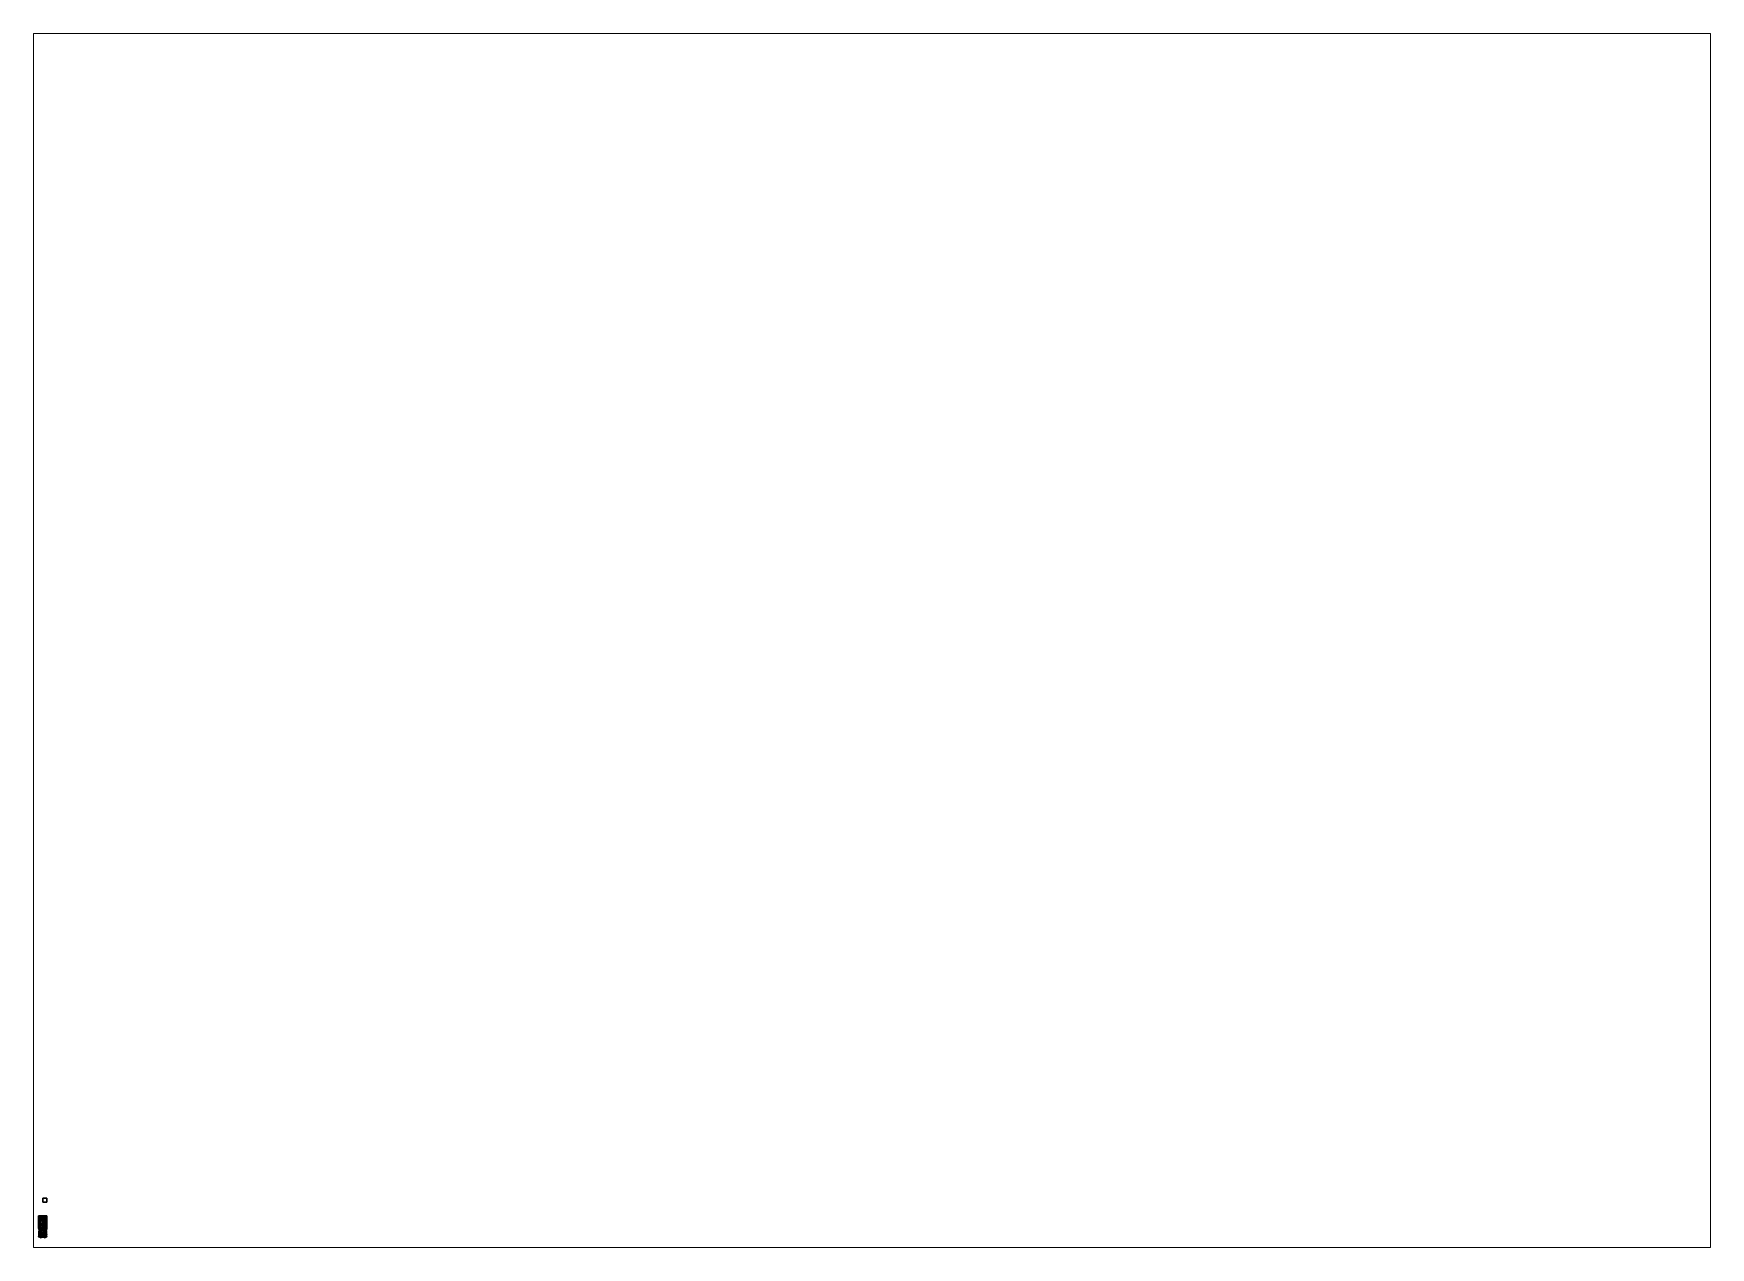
# Paper-space layout 'Layout1' of a CAD drawing. Header units: millimetres. Extents: x 28 to 251, y 20 to 181.
# The model-space entities are those that its viewports show. They can reach past a viewport. Long polylines and large blocks are cut down to what shows.
import ezdxf

# ---------------------------------------------------------------- set-up
doc = ezdxf.new("R2010")
doc.units = ezdxf.units.MM
for name, color, linetype in [('cargo_box', 3, 'Continuous'), ('cargo_in', 1, 'Continuous'), ('fenders', 6, 'Continuous'), ('frame', 5, 'Continuous'), ('internals', 5, 'Continuous'), ('tent', 1, 'Continuous'), ('wheels', 2, 'Continuous')]:
    doc.layers.add(name, color=color, linetype=linetype)

msp = doc.modelspace()

# ---------------------------------------------------------------- linework, layer by layer
for points in [[(1, 7.2, -2.58), (1, 7.2, -3.58), (0, 7.2, -3.58), (0, 7.2, -2.58)], [(1, 7.2, -3.58), (1, 6.2, -3.58), (0, 6.2, -3.58), (0, 7.2, -3.58)], [(0, 7.2, -3.58), (0, 6.2, -3.58), (0, 6.2, -2.58), (0, 7.2, -2.58)], [(0, 7.2, -2.58), (0, 6.2, -2.58), (1, 6.2, -2.58), (1, 7.2, -2.58)], [(0, 6.2, -2.58), (0, 6.2, -3.58), (1, 6.2, -3.58), (1, 6.2, -2.58)], [(1, 6.2, -2.58), (1, 6.2, -3.58), (1, 7.2, -3.58), (1, 7.2, -2.58)], [(-0.86, -2.6, 0.69), (-0.86, -2.59, 0.67), (-1.04, -2.49, 0.67), (-1.04, -2.5, 0.69)], [(-0.86, -2.59, 0.67), (-0.86, -2.6, 0.65), (-1.04, -2.5, 0.65), (-1.04, -2.49, 0.67)], [(-1.04, -2.52, 0.7), (-1.04, -2.5, 0.69), (-1.04, -2.49, 0.67), (-1.04, -2.54, 0.69)], [(-1.04, -2.54, 0.69), (-1.04, -2.49, 0.67), (-1.04, -2.5, 0.65), (-1.04, -2.55, 0.67)], [(-0.86, -2.62, 0.7), (-0.86, -2.6, 0.69), (-1.04, -2.5, 0.69), (-1.04, -2.52, 0.7)], [(-0.86, -2.6, 0.65), (-0.86, -2.62, 0.64), (-1.04, -2.52, 0.64), (-1.04, -2.5, 0.65)], [(-1.04, -2.55, 0.67), (-1.04, -2.5, 0.65), (-1.04, -2.52, 0.64), (-1.04, -2.54, 0.65)], [(-0.86, -2.64, 0.69), (-0.86, -2.62, 0.7), (-1.04, -2.52, 0.7), (-1.04, -2.54, 0.69)], [(-0.86, -2.62, 0.64), (-0.86, -2.64, 0.65), (-1.04, -2.54, 0.65), (-1.04, -2.52, 0.64)], [(-0.86, -2.65, 0.67), (-0.86, -2.64, 0.69), (-1.04, -2.54, 0.69), (-1.04, -2.55, 0.67)], [(-0.86, -2.64, 0.65), (-0.86, -2.65, 0.67), (-1.04, -2.55, 0.67), (-1.04, -2.54, 0.65)], [(-0.98, -1.95, 1.17), (-0.98, -1.96, 1.17), (-0.98, -1.96, 1.28), (-0.98, -1.95, 1.28)], [(-0.98, -1.95, 1.28), (-0.98, -1.96, 1.28), (-0.64, -1.96, 1.28), (-0.64, -1.95, 1.28)], [(-0.64, -1.95, 1.28), (-0.64, -1.95, 1.17), (-0.98, -1.95, 1.17), (-0.98, -1.95, 1.28)], [(-0.98, -1.96, 1.28), (-0.98, -1.96, 1.17), (-0.64, -1.96, 1.17), (-0.64, -1.96, 1.28)], [(-0.85, -2.43, 1.06), (-0.87, -2.49, 1.06), (-0.83, -2.49, 1.14), (-0.82, -2.43, 1.13)], [(-0.82, -2.43, 0.99), (-0.83, -2.49, 0.98), (-0.87, -2.49, 1.06), (-0.85, -2.43, 1.06)], [(-0.83, -2.49, 0.98), (-0.75, -2.49, 0.94), (-0.83, -2.49, 1.14), (-0.87, -2.49, 1.06)], [(-0.58, -2.6, 0.69), (-0.58, -2.59, 0.67), (-0.86, -2.59, 0.67), (-0.86, -2.6, 0.69)], [(-0.58, -2.59, 0.67), (-0.58, -2.6, 0.65), (-0.86, -2.6, 0.65), (-0.86, -2.59, 0.67)], [(-0.58, -2.62, 0.7), (-0.58, -2.6, 0.69), (-0.86, -2.6, 0.69), (-0.86, -2.62, 0.7)], [(-0.58, -2.6, 0.65), (-0.58, -2.62, 0.64), (-0.86, -2.62, 0.64), (-0.86, -2.6, 0.65)], [(-0.58, -2.64, 0.69), (-0.58, -2.62, 0.7), (-0.86, -2.62, 0.7), (-0.86, -2.64, 0.69)], [(-0.58, -2.62, 0.64), (-0.58, -2.64, 0.65), (-0.86, -2.64, 0.65), (-0.86, -2.62, 0.64)], [(-0.58, -2.65, 0.67), (-0.58, -2.64, 0.69), (-0.86, -2.64, 0.69), (-0.86, -2.65, 0.67)], [(-0.58, -2.64, 0.65), (-0.58, -2.65, 0.67), (-0.86, -2.65, 0.67), (-0.86, -2.64, 0.65)], [(-0.81, -2.39, 1.06), (-0.85, -2.43, 1.06), (-0.82, -2.43, 1.13), (-0.79, -2.39, 1.1)], [(-0.79, -2.39, 1.02), (-0.82, -2.43, 0.99), (-0.85, -2.43, 1.06), (-0.81, -2.39, 1.06)], [(-0.82, -2.43, 1.13), (-0.83, -2.49, 1.14), (-0.75, -2.49, 1.18), (-0.75, -2.43, 1.16)], [(-0.75, -2.43, 0.96), (-0.75, -2.49, 0.94), (-0.83, -2.49, 0.98), (-0.82, -2.43, 0.99)], [(-0.75, -2.49, 0.94), (-0.67, -2.49, 0.98), (-0.75, -2.49, 1.18), (-0.83, -2.49, 1.14)], [(-0.79, -2.39, 1.1), (-0.82, -2.43, 1.13), (-0.75, -2.43, 1.16), (-0.75, -2.39, 1.12)], [(-0.75, -2.39, 1), (-0.75, -2.43, 0.96), (-0.82, -2.43, 0.99), (-0.79, -2.39, 1.02)], [(-0.79, -2.36, 0.92), (-0.81, -2.38, 0.9), (-0.81, -2.44, 0.9), (-0.79, -2.42, 0.92)], [(-0.75, -2.37, 1.06), (-0.81, -2.39, 1.06), (-0.79, -2.39, 1.1), (-0.75, -2.37, 1.06)], [(-0.75, -2.37, 1.06), (-0.79, -2.39, 1.02), (-0.81, -2.39, 1.06), (-0.75, -2.37, 1.06)], [(-0.81, -2.38, 0.9), (-0.79, -2.39, 0.88), (-0.79, -2.42, 0.88), (-0.81, -2.44, 0.9)], [(-0.38, -2.44, 0.9), (-0.38, -2.42, 0.92), (-0.79, -2.42, 0.92), (-0.81, -2.44, 0.9)], [(-0.38, -2.42, 0.88), (-0.38, -2.44, 0.9), (-0.81, -2.44, 0.9), (-0.79, -2.42, 0.88)], [(-0.77, -2.38, 0.9), (-0.79, -2.36, 0.92), (-0.79, -2.42, 0.92), (-0.77, -2.4, 0.9)], [(-0.75, -2.37, 1.06), (-0.79, -2.39, 1.1), (-0.75, -2.39, 1.12), (-0.75, -2.37, 1.06)], [(-0.75, -2.37, 1.06), (-0.75, -2.39, 1), (-0.79, -2.39, 1.02), (-0.75, -2.37, 1.06)], [(-0.79, -2.39, 0.88), (-0.77, -2.38, 0.9), (-0.77, -2.4, 0.9), (-0.79, -2.42, 0.88)], [(-0.38, -2.42, 0.92), (-0.38, -2.4, 0.9), (-0.77, -2.4, 0.9), (-0.79, -2.42, 0.92)], [(-0.38, -2.4, 0.9), (-0.38, -2.42, 0.88), (-0.79, -2.42, 0.88), (-0.77, -2.4, 0.9)], [(-0.75, -2.41, 0.91), (-0.76, -2.42, 0.92), (-0.76, -2.42, 0.97), (-0.75, -2.41, 0.98)], [(-0.76, -2.42, 0.92), (-0.75, -2.43, 0.91), (-0.75, -2.43, 0.96), (-0.76, -2.42, 0.97)], [(-0.75, -2.37, 1.06), (-0.75, -2.39, 1.12), (-0.71, -2.39, 1.1), (-0.75, -2.37, 1.06)], [(-0.75, -2.37, 1.06), (-0.71, -2.39, 1.1), (-0.69, -2.39, 1.06), (-0.75, -2.37, 1.06)], [(-0.75, -2.37, 1.06), (-0.69, -2.39, 1.06), (-0.71, -2.39, 1.02), (-0.75, -2.37, 1.06)], [(-0.75, -2.37, 1.06), (-0.71, -2.39, 1.02), (-0.75, -2.39, 1), (-0.75, -2.37, 1.06)], [(-0.75, -2.39, 1.12), (-0.75, -2.43, 1.16), (-0.68, -2.43, 1.13), (-0.71, -2.39, 1.1)], [(-0.71, -2.39, 1.02), (-0.68, -2.43, 0.99), (-0.75, -2.43, 0.96), (-0.75, -2.39, 1)], [(-0.74, -2.42, 0.92), (-0.75, -2.41, 0.91), (-0.75, -2.41, 0.98), (-0.74, -2.42, 0.97)], [(-0.75, -2.43, 0.91), (-0.74, -2.42, 0.92), (-0.74, -2.42, 0.97), (-0.75, -2.43, 0.96)], [(-0.75, -2.43, 1.16), (-0.75, -2.49, 1.18), (-0.67, -2.49, 1.14), (-0.68, -2.43, 1.13)], [(-0.68, -2.43, 0.99), (-0.67, -2.49, 0.98), (-0.75, -2.49, 0.94), (-0.75, -2.43, 0.96)], [(-0.67, -2.49, 0.98), (-0.63, -2.49, 1.06), (-0.67, -2.49, 1.14), (-0.75, -2.49, 1.18)], [(-0.71, -2.39, 1.1), (-0.68, -2.43, 1.13), (-0.65, -2.43, 1.06), (-0.69, -2.39, 1.06)], [(-0.69, -2.39, 1.06), (-0.65, -2.43, 1.06), (-0.68, -2.43, 0.99), (-0.71, -2.39, 1.02)], [(-0.7, -0.44, 0.88), (-0.6, -1.53, 0.86), (-0.6, -1.53, 1.64), (-0.7, -0.44, 1.64)], [(0.7, -0.44, 1.64), (0.7, -0.44, 0.88), (-0.7, -0.44, 0.88), (-0.7, -0.44, 1.64)], [(0.7, -0.44, 0.88), (0.6, -1.53, 0.86), (-0.6, -1.53, 0.86), (-0.7, -0.44, 0.88)], [(-0.7, -0.44, 1.64), (-0.68, -0.46, 1.64), (0.68, -0.46, 1.64), (0.7, -0.44, 1.64)], [(-0.7, -0.44, 1.64), (-0.6, -1.53, 1.64), (-0.58, -1.51, 1.64), (-0.68, -0.46, 1.64)], [(-0.68, -0.44, 2.46), (-0.69, -0.45, 2.46), (-0.67, -0.45, 2.5), (-0.67, -0.44, 2.5)], [(-0.68, -0.44, 1.64), (-0.69, -0.45, 1.64), (-0.69, -0.45, 2.46), (-0.68, -0.44, 2.46)], [(-0.69, -0.45, 2.46), (-0.68, -0.46, 2.46), (-0.67, -0.46, 2.5), (-0.67, -0.45, 2.5)], [(-0.69, -0.45, 1.64), (-0.68, -0.46, 1.64), (-0.68, -0.46, 2.46), (-0.69, -0.45, 2.46)], [(-0.67, -0.45, 2.46), (-0.68, -0.44, 2.46), (-0.67, -0.44, 2.5), (-0.66, -0.45, 2.49)], [(-0.67, -0.45, 1.64), (-0.68, -0.44, 1.64), (-0.68, -0.44, 2.46), (-0.67, -0.45, 2.46)], [(-0.68, -0.46, 2.46), (-0.67, -0.45, 2.46), (-0.66, -0.45, 2.49), (-0.67, -0.46, 2.5)], [(-0.68, -0.46, 1.64), (-0.67, -0.45, 1.64), (-0.67, -0.45, 2.46), (-0.68, -0.46, 2.46)], [(-0.68, -2.43, 1.13), (-0.67, -2.49, 1.14), (-0.63, -2.49, 1.06), (-0.65, -2.43, 1.06)], [(-0.65, -2.43, 1.06), (-0.63, -2.49, 1.06), (-0.67, -2.49, 0.98), (-0.68, -2.43, 0.99)], [(-0.66, -0.45, 2.49), (-0.67, -0.44, 2.5), (-0.63, -0.44, 2.51), (-0.63, -0.45, 2.5)], [(-0.67, -0.44, 2.5), (-0.67, -0.45, 2.5), (-0.63, -0.45, 2.52), (-0.63, -0.44, 2.51)], [(-0.67, -0.45, 2.5), (-0.67, -0.46, 2.5), (-0.63, -0.46, 2.51), (-0.63, -0.45, 2.52)], [(-0.67, -0.46, 2.5), (-0.66, -0.45, 2.49), (-0.63, -0.45, 2.5), (-0.63, -0.46, 2.51)], [(-0.64, -1.96, 1.28), (-0.64, -1.96, 1.17), (-0.64, -1.95, 1.17), (-0.64, -1.95, 1.28)], [(0.63, -0.44, 2.51), (0.63, -0.45, 2.5), (-0.63, -0.45, 2.5), (-0.63, -0.44, 2.51)], [(0.63, -0.45, 2.52), (0.63, -0.44, 2.51), (-0.63, -0.44, 2.51), (-0.63, -0.45, 2.52)], [(0.63, -0.46, 2.51), (0.63, -0.45, 2.52), (-0.63, -0.45, 2.52), (-0.63, -0.46, 2.51)], [(0.63, -0.45, 2.5), (0.63, -0.46, 2.51), (-0.63, -0.46, 2.51), (-0.63, -0.45, 2.5)], [(-0.58, -1.51, 1.64), (-0.6, -1.53, 1.64), (0.6, -1.53, 1.64), (0.58, -1.51, 1.64)], [(-0.6, -1.53, 1.64), (-0.6, -1.53, 0.86), (0.6, -1.53, 0.86), (0.6, -1.53, 1.64)], [(0.6, -1.53, 1.64), (0.6, -1.53, 0.86), (-0.6, -1.53, 0.86), (-0.6, -1.53, 1.64)], [(-0.6, -1.53, 1.64), (-0.6, -1.53, 0.86), (-0.56, -1.59, 0.86), (-0.58, -1.56, 1.64)], [(-0.56, -1.59, 0.86), (-0.6, -1.53, 0.86), (0.6, -1.53, 0.86), (0.56, -1.59, 0.86)], [(0.58, -1.56, 1.64), (0.6, -1.53, 1.64), (-0.6, -1.53, 1.64), (-0.58, -1.56, 1.64)], [(-0.58, -1.54, 2.14), (-0.56, -1.57, 2.14), (-0.56, -1.57, 2.18), (-0.58, -1.54, 2.18)], [(0.58, -1.54, 2.18), (0.58, -1.54, 2.14), (-0.58, -1.54, 2.14), (-0.58, -1.54, 2.18)], [(0.58, -1.54, 2.14), (0.56, -1.57, 2.14), (-0.56, -1.57, 2.14), (-0.58, -1.54, 2.14)], [(-0.58, -1.54, 2.18), (-0.56, -1.57, 2.18), (0.56, -1.57, 2.18), (0.58, -1.54, 2.18)], [(-0.58, -1.56, 1.68), (-0.56, -1.59, 1.68), (-0.56, -1.57, 2.14), (-0.58, -1.54, 2.14)], [(-0.58, -1.54, 2.14), (-0.55, -1.54, 2.14), (-0.55, -1.56, 1.68), (-0.58, -1.56, 1.68)], [(0.58, -1.56, 1.68), (0.58, -1.56, 1.64), (-0.58, -1.56, 1.64), (-0.58, -1.56, 1.68)], [(-0.58, -1.56, 1.64), (-0.56, -1.59, 0.86), (-0.56, -1.59, 1.68), (-0.58, -1.56, 1.68)], [(-0.43, -2.44, 0.78), (-0.43, -2.41, 0.67), (-0.58, -2.41, 0.67), (-0.58, -2.44, 0.78)], [(-0.43, -2.41, 0.67), (-0.43, -2.44, 0.57), (-0.58, -2.44, 0.57), (-0.58, -2.41, 0.67)], [(-0.58, -2.41, 0.67), (-0.58, -2.44, 0.57), (-0.58, -2.6, 0.65), (-0.58, -2.59, 0.67)], [(-0.58, -2.44, 0.78), (-0.58, -2.41, 0.67), (-0.58, -2.59, 0.67), (-0.58, -2.6, 0.69)], [(-0.43, -2.52, 0.85), (-0.43, -2.44, 0.78), (-0.58, -2.44, 0.78), (-0.58, -2.52, 0.85)], [(-0.43, -2.44, 0.57), (-0.43, -2.52, 0.49), (-0.58, -2.52, 0.49), (-0.58, -2.44, 0.57)], [(-0.58, -2.44, 0.57), (-0.58, -2.52, 0.49), (-0.58, -2.6, 0.65)], [(-0.58, -2.52, 0.85), (-0.58, -2.44, 0.78), (-0.58, -2.6, 0.69)], [(-0.43, -2.62, 0.88), (-0.43, -2.52, 0.85), (-0.58, -2.52, 0.85), (-0.58, -2.62, 0.88)], [(-0.43, -2.52, 0.49), (-0.43, -2.62, 0.46), (-0.58, -2.62, 0.46), (-0.58, -2.52, 0.49)], [(-0.58, -2.52, 0.49), (-0.58, -2.62, 0.46), (-0.58, -2.62, 0.64), (-0.58, -2.6, 0.65)], [(-0.58, -2.62, 0.88), (-0.58, -2.52, 0.85), (-0.58, -2.6, 0.69), (-0.58, -2.62, 0.7)], [(-0.43, -2.73, 0.85), (-0.43, -2.62, 0.88), (-0.58, -2.62, 0.88), (-0.58, -2.73, 0.85)], [(-0.43, -2.62, 0.46), (-0.43, -2.73, 0.49), (-0.58, -2.73, 0.49), (-0.58, -2.62, 0.46)], [(-0.58, -2.62, 0.46), (-0.58, -2.73, 0.49), (-0.58, -2.64, 0.65), (-0.58, -2.62, 0.64)], [(-0.58, -2.73, 0.85), (-0.58, -2.62, 0.88), (-0.58, -2.62, 0.7), (-0.58, -2.64, 0.69)], [(-0.58, -2.73, 0.49), (-0.58, -2.8, 0.56), (-0.58, -2.64, 0.65)], [(-0.58, -2.8, 0.77), (-0.58, -2.73, 0.85), (-0.58, -2.64, 0.69)], [(-0.58, -2.8, 0.56), (-0.58, -2.83, 0.67), (-0.58, -2.65, 0.67), (-0.58, -2.64, 0.65)], [(-0.58, -2.83, 0.67), (-0.58, -2.8, 0.77), (-0.58, -2.64, 0.69), (-0.58, -2.65, 0.67)], [(-0.43, -2.8, 0.78), (-0.43, -2.73, 0.85), (-0.58, -2.73, 0.85), (-0.58, -2.8, 0.78)], [(-0.43, -2.73, 0.49), (-0.43, -2.8, 0.57), (-0.58, -2.8, 0.57), (-0.58, -2.73, 0.49)], [(-0.43, -2.83, 0.67), (-0.43, -2.8, 0.78), (-0.58, -2.8, 0.78), (-0.58, -2.83, 0.67)], [(-0.43, -2.8, 0.57), (-0.43, -2.83, 0.67), (-0.58, -2.83, 0.67), (-0.58, -2.8, 0.57)], [(-0.56, -1.57, 2.18), (-0.56, -1.57, 2.14), (0.56, -1.57, 2.14), (0.56, -1.57, 2.18)], [(-0.56, -1.59, 1.68), (-0.55, -1.59, 1.68), (-0.55, -1.57, 2.14), (-0.56, -1.57, 2.14)], [(-0.56, -1.59, 1.68), (-0.22, -1.59, 1.59), (0.22, -1.59, 1.59), (0.56, -1.59, 1.68)], [(-0.56, -1.59, 1.68), (-0.49, -1.59, 1.55), (-0.22, -1.59, 1.59), (-0.56, -1.59, 1.68)], [(-0.56, -1.59, 1.68), (-0.51, -1.59, 1.53), (-0.49, -1.59, 1.55), (-0.56, -1.59, 1.68)], [(-0.56, -1.59, 1.68), (-0.52, -1.59, 1.49), (-0.51, -1.59, 1.53), (-0.56, -1.59, 1.68)], [(-0.52, -1.59, 1.49), (-0.56, -1.59, 1.68), (-0.56, -1.59, 0.86), (-0.52, -1.59, 0.86)], [(-0.55, -1.54, 2.14), (-0.55, -1.57, 2.14), (-0.55, -1.59, 1.68), (-0.55, -1.56, 1.68)], [(-0.55, -1.56, 1.68), (-0.55, -1.59, 1.68), (-0.02, -1.59, 1.68), (-0.02, -1.56, 1.68)], [(-0.36, -2.52, 1.41), (-0.51, -1.59, 1.53), (-0.52, -1.59, 1.49), (-0.37, -2.52, 1.37)], [(-0.37, -2.52, 1.37), (-0.52, -1.59, 1.49), (-0.52, -1.59, 0.86), (-0.37, -2.52, 0.86)], [(-0.34, -2.52, 1.43), (-0.49, -1.59, 1.55), (-0.51, -1.59, 1.53), (-0.36, -2.52, 1.41)], [(-0.07, -2.52, 1.47), (-0.22, -1.59, 1.59), (-0.49, -1.59, 1.55), (-0.34, -2.52, 1.43)], [(-0.43, -2.44, 0.56), (-0.43, -2.41, 0.67), (-0.43, -2.59, 0.67), (-0.43, -2.6, 0.65)], [(-0.43, -2.41, 0.67), (-0.43, -2.44, 0.77), (-0.43, -2.6, 0.69), (-0.43, -2.59, 0.67)], [(-0.43, -2.52, 0.49), (-0.43, -2.44, 0.56), (-0.43, -2.6, 0.65)], [(-0.43, -2.44, 0.77), (-0.43, -2.52, 0.85), (-0.43, -2.6, 0.69)], [(-0.43, -2.62, 0.46), (-0.43, -2.52, 0.49), (-0.43, -2.6, 0.65), (-0.43, -2.62, 0.64)], [(-0.43, -2.52, 0.85), (-0.43, -2.62, 0.88), (-0.43, -2.62, 0.7), (-0.43, -2.6, 0.69)], [(0.43, -2.6, 0.69), (0.43, -2.59, 0.67), (-0.43, -2.59, 0.67), (-0.43, -2.6, 0.69)], [(0.43, -2.59, 0.67), (0.43, -2.6, 0.65), (-0.43, -2.6, 0.65), (-0.43, -2.59, 0.67)], [(0.43, -2.62, 0.7), (0.43, -2.6, 0.69), (-0.43, -2.6, 0.69), (-0.43, -2.62, 0.7)], [(0.43, -2.6, 0.65), (0.43, -2.62, 0.64), (-0.43, -2.62, 0.64), (-0.43, -2.6, 0.65)], [(0.43, -2.64, 0.69), (0.43, -2.62, 0.7), (-0.43, -2.62, 0.7), (-0.43, -2.64, 0.69)], [(0.43, -2.62, 0.64), (0.43, -2.64, 0.65), (-0.43, -2.64, 0.65), (-0.43, -2.62, 0.64)], [(-0.43, -2.73, 0.49), (-0.43, -2.62, 0.46), (-0.43, -2.62, 0.64), (-0.43, -2.64, 0.65)], [(-0.43, -2.62, 0.88), (-0.43, -2.73, 0.85), (-0.43, -2.64, 0.69), (-0.43, -2.62, 0.7)], [(0.43, -2.65, 0.67), (0.43, -2.64, 0.69), (-0.43, -2.64, 0.69), (-0.43, -2.65, 0.67)], [(0.43, -2.64, 0.65), (0.43, -2.65, 0.67), (-0.43, -2.65, 0.67), (-0.43, -2.64, 0.65)], [(-0.43, -2.8, 0.57), (-0.43, -2.73, 0.49), (-0.43, -2.64, 0.65)], [(-0.43, -2.73, 0.85), (-0.43, -2.8, 0.78), (-0.43, -2.64, 0.69)], [(-0.43, -2.83, 0.67), (-0.43, -2.8, 0.57), (-0.43, -2.64, 0.65), (-0.43, -2.65, 0.67)], [(-0.43, -2.8, 0.78), (-0.43, -2.83, 0.67), (-0.43, -2.65, 0.67), (-0.43, -2.64, 0.69)], [(-0.34, -2.54, 1.39), (-0.36, -2.52, 1.41), (-0.37, -2.52, 1.37), (-0.35, -2.54, 1.35)], [(-0.35, -2.54, 1.35), (-0.37, -2.52, 1.37), (-0.37, -2.52, 0.86), (-0.35, -2.54, 0.86)], [(-0.32, -2.54, 1.41), (-0.34, -2.52, 1.43), (-0.36, -2.52, 1.41), (-0.34, -2.54, 1.39)], [(0.35, -2.54, 1.35), (-0.35, -2.54, 1.35), (-0.35, -2.54, 0.86), (0.35, -2.54, 0.86)], [(0.34, -2.54, 1.39), (-0.34, -2.54, 1.39), (-0.35, -2.54, 1.35), (0.35, -2.54, 1.35)], [(-0.05, -2.54, 1.45), (-0.07, -2.52, 1.47), (-0.34, -2.52, 1.43), (-0.32, -2.54, 1.41)], [(0.32, -2.54, 1.41), (-0.32, -2.54, 1.41), (-0.34, -2.54, 1.39), (0.34, -2.54, 1.39)], [(0.05, -2.54, 1.45), (-0.05, -2.54, 1.45), (-0.32, -2.54, 1.41), (0.32, -2.54, 1.41)], [(0.07, -2.52, 1.47), (0.22, -1.59, 1.59), (-0.22, -1.59, 1.59), (-0.07, -2.52, 1.47)], [(0.05, -2.54, 1.45), (0.07, -2.52, 1.47), (-0.07, -2.52, 1.47), (-0.05, -2.54, 1.45)], [(-0.02, -1.54, 2.14), (0.02, -1.54, 2.14), (0.02, -1.56, 1.68), (-0.02, -1.56, 1.68)], [(-0.02, -1.56, 1.68), (-0.02, -1.59, 1.68), (-0.02, -1.57, 2.14), (-0.02, -1.54, 2.14)], [(-0.02, -1.59, 1.68), (0.02, -1.59, 1.68), (0.02, -1.57, 2.14), (-0.02, -1.57, 2.14)], [(0.02, -1.54, 2.14), (0.02, -1.57, 2.14), (0.02, -1.59, 1.68), (0.02, -1.56, 1.68)], [(0.02, -1.55, 1.86), (0.02, -1.58, 1.86), (0.55, -1.58, 1.86), (0.55, -1.55, 1.86)], [(0.55, -1.55, 1.86), (0.55, -1.55, 1.84), (0.02, -1.55, 1.84), (0.02, -1.55, 1.86)], [(0.55, -1.55, 1.84), (0.55, -1.58, 1.84), (0.02, -1.58, 1.84), (0.02, -1.55, 1.84)], [(0.02, -1.56, 1.68), (0.02, -1.59, 1.68), (0.55, -1.59, 1.68), (0.55, -1.56, 1.68)], [(0.02, -1.58, 1.86), (0.02, -1.58, 1.84), (0.55, -1.58, 1.84), (0.55, -1.58, 1.86)], [(0.32, -2.54, 1.41), (0.34, -2.52, 1.43), (0.07, -2.52, 1.47), (0.05, -2.54, 1.45)], [(0.34, -2.52, 1.43), (0.49, -1.59, 1.55), (0.22, -1.59, 1.59), (0.07, -2.52, 1.47)], [(0.56, -1.59, 1.68), (0.22, -1.59, 1.59), (0.49, -1.59, 1.55), (0.56, -1.59, 1.68)], [(0.34, -2.54, 1.39), (0.36, -2.52, 1.41), (0.34, -2.52, 1.43), (0.32, -2.54, 1.41)], [(0.36, -2.52, 1.41), (0.51, -1.59, 1.53), (0.49, -1.59, 1.55), (0.34, -2.52, 1.43)], [(0.35, -2.54, 1.35), (0.37, -2.52, 1.37), (0.36, -2.52, 1.41), (0.34, -2.54, 1.39)], [(0.35, -2.54, 0.86), (0.37, -2.52, 0.86), (0.37, -2.52, 1.37), (0.35, -2.54, 1.35)], [(0.37, -2.52, 1.37), (0.52, -1.59, 1.49), (0.51, -1.59, 1.53), (0.36, -2.52, 1.41)], [(0.37, -2.52, 0.86), (0.52, -1.59, 0.86), (0.52, -1.59, 1.49), (0.37, -2.52, 1.37)], [(0.38, -2.42, 0.88), (0.38, -2.4, 0.9), (0.77, -2.4, 0.9), (0.79, -2.42, 0.88)], [(0.38, -2.4, 0.9), (0.38, -2.42, 0.92), (0.79, -2.42, 0.92), (0.77, -2.4, 0.9)], [(0.38, -2.44, 0.9), (0.38, -2.42, 0.88), (0.79, -2.42, 0.88), (0.81, -2.44, 0.9)], [(0.38, -2.42, 0.92), (0.38, -2.44, 0.9), (0.81, -2.44, 0.9), (0.79, -2.42, 0.92)], [(0.58, -2.44, 0.78), (0.58, -2.41, 0.67), (0.43, -2.41, 0.67), (0.43, -2.44, 0.78)], [(0.58, -2.41, 0.67), (0.58, -2.44, 0.57), (0.43, -2.44, 0.57), (0.43, -2.41, 0.67)], [(0.43, -2.44, 0.78), (0.43, -2.41, 0.67), (0.43, -2.59, 0.67), (0.43, -2.6, 0.69)], [(0.43, -2.41, 0.67), (0.43, -2.44, 0.57), (0.43, -2.6, 0.65), (0.43, -2.59, 0.67)], [(0.58, -2.52, 0.85), (0.58, -2.44, 0.78), (0.43, -2.44, 0.78), (0.43, -2.52, 0.85)], [(0.58, -2.44, 0.57), (0.58, -2.52, 0.49), (0.43, -2.52, 0.49), (0.43, -2.44, 0.57)], [(0.43, -2.52, 0.85), (0.43, -2.44, 0.78), (0.43, -2.6, 0.69)], [(0.43, -2.44, 0.57), (0.43, -2.52, 0.49), (0.43, -2.6, 0.65)], [(0.58, -2.62, 0.88), (0.58, -2.52, 0.85), (0.43, -2.52, 0.85), (0.43, -2.62, 0.88)], [(0.58, -2.52, 0.49), (0.58, -2.62, 0.46), (0.43, -2.62, 0.46), (0.43, -2.52, 0.49)], [(0.43, -2.62, 0.88), (0.43, -2.52, 0.85), (0.43, -2.6, 0.69), (0.43, -2.62, 0.7)], [(0.43, -2.52, 0.49), (0.43, -2.62, 0.46), (0.43, -2.62, 0.64), (0.43, -2.6, 0.65)], [(0.58, -2.73, 0.85), (0.58, -2.62, 0.88), (0.43, -2.62, 0.88), (0.43, -2.73, 0.85)], [(0.58, -2.62, 0.46), (0.58, -2.73, 0.49), (0.43, -2.73, 0.49), (0.43, -2.62, 0.46)], [(0.43, -2.62, 0.46), (0.43, -2.73, 0.49), (0.43, -2.64, 0.65), (0.43, -2.62, 0.64)], [(0.43, -2.73, 0.85), (0.43, -2.62, 0.88), (0.43, -2.62, 0.7), (0.43, -2.64, 0.69)], [(0.43, -2.73, 0.49), (0.43, -2.8, 0.56), (0.43, -2.64, 0.65)], [(0.43, -2.8, 0.56), (0.43, -2.83, 0.67), (0.43, -2.65, 0.67), (0.43, -2.64, 0.65)], [(0.43, -2.8, 0.77), (0.43, -2.73, 0.85), (0.43, -2.64, 0.69)], [(0.43, -2.83, 0.67), (0.43, -2.8, 0.77), (0.43, -2.64, 0.69), (0.43, -2.65, 0.67)], [(0.58, -2.8, 0.78), (0.58, -2.73, 0.85), (0.43, -2.73, 0.85), (0.43, -2.8, 0.78)], [(0.58, -2.73, 0.49), (0.58, -2.8, 0.57), (0.43, -2.8, 0.57), (0.43, -2.73, 0.49)], [(0.58, -2.83, 0.67), (0.58, -2.8, 0.78), (0.43, -2.8, 0.78), (0.43, -2.83, 0.67)], [(0.58, -2.8, 0.57), (0.58, -2.83, 0.67), (0.43, -2.83, 0.67), (0.43, -2.8, 0.57)], [(0.56, -1.59, 1.68), (0.49, -1.59, 1.55), (0.51, -1.59, 1.53), (0.56, -1.59, 1.68)], [(0.56, -1.59, 1.68), (0.51, -1.59, 1.53), (0.52, -1.59, 1.49), (0.56, -1.59, 1.68)], [(0.52, -1.59, 0.86), (0.56, -1.59, 0.86), (0.56, -1.59, 1.68), (0.52, -1.59, 1.49)], [(0.55, -1.56, 1.68), (0.55, -1.59, 1.68), (0.55, -1.57, 2.14), (0.55, -1.54, 2.14)], [(0.55, -1.54, 2.14), (0.58, -1.54, 2.14), (0.58, -1.56, 1.68), (0.55, -1.56, 1.68)], [(0.55, -1.59, 1.68), (0.56, -1.59, 1.68), (0.56, -1.57, 2.14), (0.55, -1.57, 2.14)], [(0.56, -1.59, 0.86), (0.6, -1.53, 0.86), (0.6, -1.53, 1.64), (0.58, -1.56, 1.64)], [(0.56, -1.57, 2.18), (0.56, -1.57, 2.14), (0.58, -1.54, 2.14), (0.58, -1.54, 2.18)], [(0.58, -1.54, 2.14), (0.56, -1.57, 2.14), (0.56, -1.59, 1.68), (0.58, -1.56, 1.68)], [(0.56, -1.59, 1.68), (0.56, -1.59, 0.86), (0.58, -1.56, 1.64), (0.58, -1.56, 1.68)], [(0.68, -0.46, 1.64), (0.58, -1.51, 1.64), (0.6, -1.53, 1.64), (0.7, -0.44, 1.64)], [(0.58, -2.44, 0.56), (0.58, -2.41, 0.67), (0.58, -2.59, 0.67), (0.58, -2.6, 0.65)], [(0.58, -2.41, 0.67), (0.58, -2.44, 0.77), (0.58, -2.6, 0.69), (0.58, -2.59, 0.67)], [(0.58, -2.52, 0.49), (0.58, -2.44, 0.56), (0.58, -2.6, 0.65)], [(0.58, -2.44, 0.77), (0.58, -2.52, 0.85), (0.58, -2.6, 0.69)], [(0.58, -2.62, 0.46), (0.58, -2.52, 0.49), (0.58, -2.6, 0.65), (0.58, -2.62, 0.64)], [(0.58, -2.52, 0.85), (0.58, -2.62, 0.88), (0.58, -2.62, 0.7), (0.58, -2.6, 0.69)], [(0.86, -2.59, 0.67), (0.86, -2.6, 0.65), (0.58, -2.6, 0.65), (0.58, -2.59, 0.67)], [(0.86, -2.6, 0.69), (0.86, -2.59, 0.67), (0.58, -2.59, 0.67), (0.58, -2.6, 0.69)], [(0.86, -2.6, 0.65), (0.86, -2.62, 0.64), (0.58, -2.62, 0.64), (0.58, -2.6, 0.65)], [(0.86, -2.62, 0.7), (0.86, -2.6, 0.69), (0.58, -2.6, 0.69), (0.58, -2.62, 0.7)], [(0.58, -2.73, 0.49), (0.58, -2.62, 0.46), (0.58, -2.62, 0.64), (0.58, -2.64, 0.65)], [(0.58, -2.62, 0.88), (0.58, -2.73, 0.85), (0.58, -2.64, 0.69), (0.58, -2.62, 0.7)], [(0.86, -2.62, 0.64), (0.86, -2.64, 0.65), (0.58, -2.64, 0.65), (0.58, -2.62, 0.64)], [(0.86, -2.64, 0.69), (0.86, -2.62, 0.7), (0.58, -2.62, 0.7), (0.58, -2.64, 0.69)], [(0.58, -2.8, 0.57), (0.58, -2.73, 0.49), (0.58, -2.64, 0.65)], [(0.58, -2.73, 0.85), (0.58, -2.8, 0.78), (0.58, -2.64, 0.69)], [(0.58, -2.83, 0.67), (0.58, -2.8, 0.57), (0.58, -2.64, 0.65), (0.58, -2.65, 0.67)], [(0.58, -2.8, 0.78), (0.58, -2.83, 0.67), (0.58, -2.65, 0.67), (0.58, -2.64, 0.69)], [(0.86, -2.64, 0.65), (0.86, -2.65, 0.67), (0.58, -2.65, 0.67), (0.58, -2.64, 0.65)], [(0.86, -2.65, 0.67), (0.86, -2.64, 0.69), (0.58, -2.64, 0.69), (0.58, -2.65, 0.67)], [(0.6, -1.53, 1.64), (0.6, -1.53, 0.86), (0.7, -0.44, 0.88), (0.7, -0.44, 1.64)], [(0.67, -0.45, 2.5), (0.67, -0.44, 2.5), (0.63, -0.44, 2.51), (0.63, -0.45, 2.52)], [(0.67, -0.44, 2.5), (0.66, -0.45, 2.49), (0.63, -0.45, 2.5), (0.63, -0.44, 2.51)], [(0.66, -0.45, 2.49), (0.67, -0.46, 2.5), (0.63, -0.46, 2.51), (0.63, -0.45, 2.5)], [(0.67, -0.46, 2.5), (0.67, -0.45, 2.5), (0.63, -0.45, 2.52), (0.63, -0.46, 2.51)], [(0.65, -2.43, 1.06), (0.63, -2.49, 1.06), (0.67, -2.49, 1.14), (0.68, -2.43, 1.13)], [(0.68, -2.43, 0.99), (0.67, -2.49, 0.98), (0.63, -2.49, 1.06), (0.65, -2.43, 1.06)], [(0.67, -2.49, 0.98), (0.75, -2.49, 0.94), (0.67, -2.49, 1.14), (0.63, -2.49, 1.06)], [(0.69, -2.39, 1.06), (0.65, -2.43, 1.06), (0.68, -2.43, 1.13), (0.71, -2.39, 1.1)], [(0.71, -2.39, 1.02), (0.68, -2.43, 0.99), (0.65, -2.43, 1.06), (0.69, -2.39, 1.06)], [(0.68, -0.44, 2.46), (0.67, -0.45, 2.46), (0.66, -0.45, 2.49), (0.67, -0.44, 2.5)], [(0.67, -0.45, 2.46), (0.68, -0.46, 2.46), (0.67, -0.46, 2.5), (0.66, -0.45, 2.49)], [(0.68, -0.44, 1.64), (0.67, -0.45, 1.64), (0.67, -0.45, 2.46), (0.68, -0.44, 2.46)], [(0.69, -0.45, 2.46), (0.68, -0.44, 2.46), (0.67, -0.44, 2.5), (0.67, -0.45, 2.5)], [(0.67, -0.45, 1.64), (0.68, -0.46, 1.64), (0.68, -0.46, 2.46), (0.67, -0.45, 2.46)], [(0.68, -0.46, 2.46), (0.69, -0.45, 2.46), (0.67, -0.45, 2.5), (0.67, -0.46, 2.5)], [(0.68, -2.43, 1.13), (0.67, -2.49, 1.14), (0.75, -2.49, 1.18), (0.75, -2.43, 1.16)], [(0.75, -2.43, 0.96), (0.75, -2.49, 0.94), (0.67, -2.49, 0.98), (0.68, -2.43, 0.99)], [(0.75, -2.49, 0.94), (0.83, -2.49, 0.98), (0.75, -2.49, 1.18), (0.67, -2.49, 1.14)], [(0.69, -0.45, 1.64), (0.68, -0.44, 1.64), (0.68, -0.44, 2.46), (0.69, -0.45, 2.46)], [(0.68, -0.46, 1.64), (0.69, -0.45, 1.64), (0.69, -0.45, 2.46), (0.68, -0.46, 2.46)], [(0.71, -2.39, 1.1), (0.68, -2.43, 1.13), (0.75, -2.43, 1.16), (0.75, -2.39, 1.12)], [(0.75, -2.39, 1), (0.75, -2.43, 0.96), (0.68, -2.43, 0.99), (0.71, -2.39, 1.02)], [(0.75, -2.37, 1.06), (0.69, -2.39, 1.06), (0.71, -2.39, 1.1), (0.75, -2.37, 1.06)], [(0.75, -2.37, 1.06), (0.71, -2.39, 1.02), (0.69, -2.39, 1.06), (0.75, -2.37, 1.06)], [(0.75, -2.37, 1.06), (0.71, -2.39, 1.1), (0.75, -2.39, 1.12), (0.75, -2.37, 1.06)], [(0.75, -2.37, 1.06), (0.75, -2.39, 1), (0.71, -2.39, 1.02), (0.75, -2.37, 1.06)], [(0.75, -2.41, 0.91), (0.74, -2.42, 0.92), (0.74, -2.42, 0.97), (0.75, -2.41, 0.98)], [(0.74, -2.42, 0.92), (0.75, -2.43, 0.91), (0.75, -2.43, 0.96), (0.74, -2.42, 0.97)], [(0.75, -2.37, 1.06), (0.75, -2.39, 1.12), (0.79, -2.39, 1.1), (0.75, -2.37, 1.06)], [(0.75, -2.37, 1.06), (0.79, -2.39, 1.1), (0.81, -2.39, 1.06), (0.75, -2.37, 1.06)], [(0.75, -2.37, 1.06), (0.81, -2.39, 1.06), (0.79, -2.39, 1.02), (0.75, -2.37, 1.06)], [(0.75, -2.37, 1.06), (0.79, -2.39, 1.02), (0.75, -2.39, 1), (0.75, -2.37, 1.06)], [(0.75, -2.39, 1.12), (0.75, -2.43, 1.16), (0.82, -2.43, 1.13), (0.79, -2.39, 1.1)], [(0.79, -2.39, 1.02), (0.82, -2.43, 0.99), (0.75, -2.43, 0.96), (0.75, -2.39, 1)], [(0.76, -2.42, 0.92), (0.75, -2.41, 0.91), (0.75, -2.41, 0.98), (0.76, -2.42, 0.97)], [(0.75, -2.43, 0.91), (0.76, -2.42, 0.92), (0.76, -2.42, 0.97), (0.75, -2.43, 0.96)], [(0.75, -2.43, 1.16), (0.75, -2.49, 1.18), (0.83, -2.49, 1.14), (0.82, -2.43, 1.13)], [(0.82, -2.43, 0.99), (0.83, -2.49, 0.98), (0.75, -2.49, 0.94), (0.75, -2.43, 0.96)], [(0.83, -2.49, 0.98), (0.87, -2.49, 1.06), (0.83, -2.49, 1.14), (0.75, -2.49, 1.18)], [(0.79, -2.36, 0.92), (0.77, -2.38, 0.9), (0.77, -2.4, 0.9), (0.79, -2.42, 0.92)], [(0.77, -2.38, 0.9), (0.79, -2.39, 0.88), (0.79, -2.42, 0.88), (0.77, -2.4, 0.9)], [(0.81, -2.38, 0.9), (0.79, -2.36, 0.92), (0.79, -2.42, 0.92), (0.81, -2.44, 0.9)], [(0.79, -2.39, 0.88), (0.81, -2.38, 0.9), (0.81, -2.44, 0.9), (0.79, -2.42, 0.88)], [(0.79, -2.39, 1.1), (0.82, -2.43, 1.13), (0.85, -2.43, 1.06), (0.81, -2.39, 1.06)], [(0.81, -2.39, 1.06), (0.85, -2.43, 1.06), (0.82, -2.43, 0.99), (0.79, -2.39, 1.02)], [(0.82, -2.43, 1.13), (0.83, -2.49, 1.14), (0.87, -2.49, 1.06), (0.85, -2.43, 1.06)], [(0.85, -2.43, 1.06), (0.87, -2.49, 1.06), (0.83, -2.49, 0.98), (0.82, -2.43, 0.99)], [(0.86, -2.59, 0.67), (0.86, -2.6, 0.69), (1.04, -2.5, 0.69), (1.04, -2.49, 0.67)], [(0.86, -2.6, 0.65), (0.86, -2.59, 0.67), (1.04, -2.49, 0.67), (1.04, -2.5, 0.65)], [(0.86, -2.6, 0.69), (0.86, -2.62, 0.7), (1.04, -2.52, 0.7), (1.04, -2.5, 0.69)], [(0.86, -2.62, 0.64), (0.86, -2.6, 0.65), (1.04, -2.5, 0.65), (1.04, -2.52, 0.64)], [(0.86, -2.62, 0.7), (0.86, -2.64, 0.69), (1.04, -2.54, 0.69), (1.04, -2.52, 0.7)], [(0.86, -2.64, 0.65), (0.86, -2.62, 0.64), (1.04, -2.52, 0.64), (1.04, -2.54, 0.65)], [(0.86, -2.64, 0.69), (0.86, -2.65, 0.67), (1.04, -2.55, 0.67), (1.04, -2.54, 0.69)], [(0.86, -2.65, 0.67), (0.86, -2.64, 0.65), (1.04, -2.54, 0.65), (1.04, -2.55, 0.67)], [(1.04, -2.54, 0.65), (1.04, -2.49, 0.67), (1.04, -2.5, 0.69), (1.04, -2.55, 0.67)], [(1.04, -2.52, 0.64), (1.04, -2.5, 0.65), (1.04, -2.49, 0.67), (1.04, -2.54, 0.65)], [(1.04, -2.55, 0.67), (1.04, -2.5, 0.69), (1.04, -2.52, 0.7), (1.04, -2.54, 0.69)]]:
    msp.add_3dface(points)
at = {"layer": 'cargo_box'}
for points in [[(-1.04, -0.42, 1.53), (-1.04, -0.42, 1.63), (-1.04, 2.77, 1.63), (-1.04, 2.77, 1.53)], [(-1.04, 2.77, 1.53), (-1.04, 2.77, 1.63), (-0.54, 2.77, 1.63), (-0.54, 2.77, 1.53)], [(-1.04, 2.77, 1.63), (-1.04, -0.42, 1.63), (-1.01, -0.42, 1.63), (-1.01, 2.74, 1.63)], [(-1.01, 2.74, 1.53), (-1.01, -0.42, 1.53), (-1.04, -0.42, 1.53), (-1.04, 2.77, 1.53)], [(-0.54, 2.77, 1.63), (-1.04, 2.77, 1.63), (-1.01, 2.74, 1.63), (-0.54, 2.74, 1.63)], [(-0.54, 2.74, 1.53), (-1.01, 2.74, 1.53), (-1.04, 2.77, 1.53), (-0.54, 2.77, 1.53)], [(-1.01, 2.05, 1.25), (-1.01, 0.73, 1.25), (-1.01, -0.42, 1.53), (-1.01, 2.74, 1.53)], [(-1.01, 2.74, 1.53), (-1.01, 2.18, 1.18), (-1.01, 2.05, 1.25), (-1.01, 2.74, 1.53)], [(-1.01, 2.74, 1.53), (-1.01, 2.3, 1.09), (-1.01, 2.18, 1.18), (-1.01, 2.74, 1.53)], [(-1.01, 2.74, 1.53), (-1.01, 2.38, 0.97), (-1.01, 2.3, 1.09), (-1.01, 2.74, 1.53)], [(1.01, 2.74, 1.7), (0.54, 2.74, 1.63), (-0.54, 2.74, 1.63), (-1.01, 2.74, 1.7)], [(-1.01, 2.74, 1.53), (-1.01, 2.74, 0.97), (-1.01, 2.38, 0.97), (-1.01, 2.74, 1.53)], [(-1.01, 2.74, 1.63), (-1.01, -0.42, 1.63), (-1.01, -0.42, 1.7), (-1.01, 2.74, 1.7)], [(-1.01, 2.74, 1.7), (-1.01, -0.42, 1.7), (-0.99, -0.4, 1.7), (-0.99, 2.72, 1.7)], [(0.99, 2.72, 1.7), (1.01, 2.74, 1.7), (-1.01, 2.74, 1.7), (-0.99, 2.72, 1.7)], [(0.54, 2.74, 1.53), (1.01, 2.74, 0.97), (-1.01, 2.74, 0.97), (-0.54, 2.74, 1.53)], [(-0.54, 2.74, 1.63), (-0.54, 2.74, 1.63), (-1.01, 2.74, 1.63), (-1.01, 2.74, 1.7)], [(-0.54, 2.74, 1.53), (-0.54, 2.74, 1.53), (-1.01, 2.74, 0.97), (-1.01, 2.74, 1.53)], [(-1, 2.73, 2.52), (-1.01, 2.72, 2.52), (-0.99, 2.72, 2.56), (-0.99, 2.73, 2.56)], [(-1, 2.73, 1.7), (-1.01, 2.72, 1.7), (-1.01, 2.72, 2.52), (-1, 2.73, 2.52)], [(-1.01, 2.72, 2.52), (-1, 2.71, 2.52), (-0.99, 2.71, 2.56), (-0.99, 2.72, 2.56)], [(-1.01, 2.72, 1.7), (-1, 2.71, 1.7), (-1, 2.71, 2.52), (-1.01, 2.72, 2.52)], [(-1.01, 2.3, 1.09), (-1.01, 2.38, 0.97), (-0.55, 2.38, 0.97), (-0.55, 2.3, 1.09)], [(-1.01, 2.18, 1.18), (-1.01, 2.3, 1.09), (-0.55, 2.3, 1.09), (-0.55, 2.18, 1.18)], [(-1.01, 2.05, 1.25), (-1.01, 2.18, 1.18), (-0.55, 2.18, 1.18), (-0.55, 2.05, 1.25)], [(-1, 1.69, 2.52), (-1.01, 1.68, 2.52), (-0.99, 1.68, 2.56), (-0.99, 1.69, 2.56)], [(-1, 1.69, 1.7), (-1.01, 1.68, 1.7), (-1.01, 1.68, 2.52), (-1, 1.69, 2.52)], [(-1.01, 1.68, 2.52), (-1, 1.67, 2.52), (-0.99, 1.67, 2.56), (-0.99, 1.68, 2.56)], [(-1.01, 1.68, 1.7), (-1, 1.67, 1.7), (-1, 1.67, 2.52), (-1.01, 1.68, 2.52)], [(-1.01, 0.73, 1.25), (-1.01, 0.6, 1.18), (-1.01, -0.42, 1.53)], [(-1.01, 0.6, 1.18), (-1.01, 0.73, 1.25), (-0.55, 0.73, 1.25), (-0.55, 0.6, 1.18)], [(-1, 0.65, 2.52), (-1.01, 0.64, 2.52), (-0.99, 0.64, 2.56), (-0.99, 0.65, 2.56)], [(-1, 0.65, 1.7), (-1.01, 0.64, 1.7), (-1.01, 0.64, 2.52), (-1, 0.65, 2.52)], [(-1.01, 0.64, 2.52), (-1, 0.63, 2.52), (-0.99, 0.63, 2.56), (-0.99, 0.64, 2.56)], [(-1.01, 0.64, 1.7), (-1, 0.63, 1.7), (-1, 0.63, 2.52), (-1.01, 0.64, 2.52)], [(-1.01, 0.6, 1.18), (-1.01, 0.48, 1.09), (-1.01, -0.42, 1.53)], [(-1.01, 0.48, 1.09), (-1.01, 0.6, 1.18), (-0.55, 0.6, 1.18), (-0.55, 0.48, 1.09)], [(-1.01, 0.48, 1.09), (-1.01, 0.4, 0.97), (-1.01, -0.42, 1.53)], [(-1.01, 0.4, 0.97), (-1.01, 0.48, 1.09), (-0.55, 0.48, 1.09), (-0.55, 0.4, 0.97)], [(-1.01, 0.36, 0.88), (-1.01, -0.05, 0.88), (-1.01, -0.07, 0.97), (-1.01, 0.4, 0.97)], [(-1.01, 0.36, 0.88), (-1.01, 0.4, 0.97), (-0.55, 0.4, 0.97), (-0.55, 0.36, 0.88)], [(-1.01, -0.15, 1.11), (-1.01, -0.27, 1.21), (-1.01, -0.42, 1.53), (-1.01, 0.4, 0.97)], [(-1.01, 0.4, 0.97), (-1.01, -0.07, 0.97), (-1.01, -0.15, 1.11), (-1.01, 0.4, 0.97)], [(-0.99, 2.72, 2.52), (-1, 2.73, 2.52), (-0.99, 2.73, 2.56), (-0.98, 2.72, 2.55)], [(-0.99, 2.72, 1.7), (-1, 2.73, 1.7), (-1, 2.73, 2.52), (-0.99, 2.72, 2.52)], [(-1, 2.71, 2.52), (-0.99, 2.72, 2.52), (-0.98, 2.72, 2.55), (-0.99, 2.71, 2.56)], [(-1, 2.71, 1.7), (-0.99, 2.72, 1.7), (-0.99, 2.72, 2.52), (-1, 2.71, 2.52)], [(-0.99, 1.68, 2.52), (-1, 1.69, 2.52), (-0.99, 1.69, 2.56), (-0.98, 1.68, 2.55)], [(-0.99, 1.68, 1.7), (-1, 1.69, 1.7), (-1, 1.69, 2.52), (-0.99, 1.68, 2.52)], [(-1, 1.67, 2.52), (-0.99, 1.68, 2.52), (-0.98, 1.68, 2.55), (-0.99, 1.67, 2.56)], [(-1, 1.67, 1.7), (-0.99, 1.68, 1.7), (-0.99, 1.68, 2.52), (-1, 1.67, 2.52)], [(-0.99, 0.64, 2.52), (-1, 0.65, 2.52), (-0.99, 0.65, 2.56), (-0.98, 0.64, 2.55)], [(-0.99, 0.64, 1.7), (-1, 0.65, 1.7), (-1, 0.65, 2.52), (-0.99, 0.64, 2.52)], [(-1, 0.63, 2.52), (-0.99, 0.64, 2.52), (-0.98, 0.64, 2.55), (-0.99, 0.63, 2.56)], [(-1, 0.63, 1.7), (-0.99, 0.64, 1.7), (-0.99, 0.64, 2.52), (-1, 0.63, 2.52)], [(-0.99, 2.73, 2.56), (-0.99, 2.72, 2.56), (-0.95, 2.72, 2.58), (-0.95, 2.73, 2.57)], [(-0.98, 2.72, 2.55), (-0.99, 2.73, 2.56), (-0.95, 2.73, 2.57), (-0.95, 2.72, 2.56)], [(-0.99, 2.71, 2.56), (-0.98, 2.72, 2.55), (-0.95, 2.72, 2.56), (-0.95, 2.71, 2.57)], [(-0.99, 2.72, 2.56), (-0.99, 2.71, 2.56), (-0.95, 2.71, 2.57), (-0.95, 2.72, 2.58)], [(-0.98, 1.68, 2.55), (-0.99, 1.69, 2.56), (-0.95, 1.69, 2.57), (-0.95, 1.68, 2.56)], [(-0.99, 1.69, 2.56), (-0.99, 1.68, 2.56), (-0.95, 1.68, 2.58), (-0.95, 1.69, 2.57)], [(-0.99, 1.68, 2.56), (-0.99, 1.67, 2.56), (-0.95, 1.67, 2.57), (-0.95, 1.68, 2.58)], [(-0.99, 1.67, 2.56), (-0.98, 1.68, 2.55), (-0.95, 1.68, 2.56), (-0.95, 1.67, 2.57)], [(-0.99, 0.65, 2.56), (-0.99, 0.64, 2.56), (-0.95, 0.64, 2.58), (-0.95, 0.65, 2.57)], [(-0.98, 0.64, 2.55), (-0.99, 0.65, 2.56), (-0.95, 0.65, 2.57), (-0.95, 0.64, 2.56)], [(-0.99, 0.63, 2.56), (-0.98, 0.64, 2.55), (-0.95, 0.64, 2.56), (-0.95, 0.63, 2.57)], [(-0.99, 0.64, 2.56), (-0.99, 0.63, 2.56), (-0.95, 0.63, 2.57), (-0.95, 0.64, 2.58)], [(0, 2.72, 2.82), (0, 2.73, 2.81), (-0.95, 2.73, 2.57), (-0.95, 2.72, 2.58)], [(0, 2.73, 2.81), (0, 2.72, 2.8), (-0.95, 2.72, 2.56), (-0.95, 2.73, 2.57)], [(0, 2.71, 2.81), (0, 2.72, 2.82), (-0.95, 2.72, 2.58), (-0.95, 2.71, 2.57)], [(0, 2.72, 2.8), (0, 2.71, 2.81), (-0.95, 2.71, 2.57), (-0.95, 2.72, 2.56)], [(0, 1.69, 2.81), (0, 1.68, 2.8), (-0.95, 1.68, 2.56), (-0.95, 1.69, 2.57)], [(0, 1.68, 2.82), (0, 1.69, 2.81), (-0.95, 1.69, 2.57), (-0.95, 1.68, 2.58)], [(0, 1.68, 2.8), (0, 1.67, 2.81), (-0.95, 1.67, 2.57), (-0.95, 1.68, 2.56)], [(0, 1.67, 2.81), (0, 1.68, 2.82), (-0.95, 1.68, 2.58), (-0.95, 1.67, 2.57)], [(0, 0.64, 2.82), (0, 0.65, 2.81), (-0.95, 0.65, 2.57), (-0.95, 0.64, 2.58)], [(0, 0.65, 2.81), (0, 0.64, 2.8), (-0.95, 0.64, 2.56), (-0.95, 0.65, 2.57)], [(0, 0.63, 2.81), (0, 0.64, 2.82), (-0.95, 0.64, 2.58), (-0.95, 0.63, 2.57)], [(0, 0.64, 2.8), (0, 0.63, 2.81), (-0.95, 0.63, 2.57), (-0.95, 0.64, 2.56)], [(-0.55, 2.3, 1.09), (-0.55, 2.38, 0.97), (-0.55, 0.4, 0.97), (-0.55, 0.48, 1.09)], [(-0.55, 2.18, 1.18), (-0.55, 2.3, 1.09), (-0.55, 0.48, 1.09), (-0.55, 0.6, 1.18)], [(-0.55, 2.05, 1.25), (-0.55, 2.18, 1.18), (-0.55, 0.6, 1.18), (-0.55, 0.73, 1.25)], [(-0.54, 2.77, 1.53), (-0.54, 2.77, 1.63), (-0.54, 2.74, 1.63), (-0.54, 2.74, 1.53)], [(0.54, 2.74, 1.63), (0.54, 2.74, 1.53), (-0.54, 2.74, 1.53), (-0.54, 2.74, 1.63)], [(0, 2.72, 2.8), (0, 2.73, 2.81), (0.95, 2.73, 2.57), (0.95, 2.72, 2.56)], [(0, 2.73, 2.81), (0, 2.72, 2.82), (0.95, 2.72, 2.58), (0.95, 2.73, 2.57)], [(0, 2.71, 2.81), (0, 2.72, 2.8), (0.95, 2.72, 2.56), (0.95, 2.71, 2.57)], [(0, 2.72, 2.82), (0, 2.71, 2.81), (0.95, 2.71, 2.57), (0.95, 2.72, 2.58)], [(0, 1.69, 2.81), (0, 1.68, 2.82), (0.95, 1.68, 2.58), (0.95, 1.69, 2.57)], [(0, 1.68, 2.8), (0, 1.69, 2.81), (0.95, 1.69, 2.57), (0.95, 1.68, 2.56)], [(0, 1.68, 2.82), (0, 1.67, 2.81), (0.95, 1.67, 2.57), (0.95, 1.68, 2.58)], [(0, 1.67, 2.81), (0, 1.68, 2.8), (0.95, 1.68, 2.56), (0.95, 1.67, 2.57)], [(0, 0.64, 2.8), (0, 0.65, 2.81), (0.95, 0.65, 2.57), (0.95, 0.64, 2.56)], [(0, 0.65, 2.81), (0, 0.64, 2.82), (0.95, 0.64, 2.58), (0.95, 0.65, 2.57)], [(0, 0.63, 2.81), (0, 0.64, 2.8), (0.95, 0.64, 2.56), (0.95, 0.63, 2.57)], [(0, 0.64, 2.82), (0, 0.63, 2.81), (0.95, 0.63, 2.57), (0.95, 0.64, 2.58)], [(0.54, 2.77, 1.63), (0.54, 2.77, 1.53), (0.54, 2.74, 1.53), (0.54, 2.74, 1.63)], [(1.04, 2.77, 1.63), (1.04, 2.77, 1.53), (0.54, 2.77, 1.53), (0.54, 2.77, 1.63)], [(0.54, 2.77, 1.53), (1.04, 2.77, 1.53), (1.01, 2.74, 1.53), (0.54, 2.74, 1.53)], [(0.54, 2.74, 1.63), (1.01, 2.74, 1.63), (1.04, 2.77, 1.63), (0.54, 2.77, 1.63)], [(1.01, 2.74, 1.7), (1.01, 2.74, 1.63), (0.54, 2.74, 1.63)], [(1.01, 2.74, 1.53), (1.01, 2.74, 0.97), (0.54, 2.74, 1.53)], [(0.55, 2.3, 1.09), (0.55, 2.38, 0.97), (1.01, 2.38, 0.97), (1.01, 2.3, 1.09)], [(0.55, 0.48, 1.09), (0.55, 0.4, 0.97), (0.55, 2.38, 0.97), (0.55, 2.3, 1.09)], [(0.55, 2.18, 1.18), (0.55, 2.3, 1.09), (1.01, 2.3, 1.09), (1.01, 2.18, 1.18)], [(0.55, 0.6, 1.18), (0.55, 0.48, 1.09), (0.55, 2.3, 1.09), (0.55, 2.18, 1.18)], [(0.55, 2.05, 1.25), (0.55, 2.18, 1.18), (1.01, 2.18, 1.18), (1.01, 2.05, 1.25)], [(0.55, 0.73, 1.25), (0.55, 0.6, 1.18), (0.55, 2.18, 1.18), (0.55, 2.05, 1.25)], [(0.55, 0.6, 1.18), (0.55, 0.73, 1.25), (1.01, 0.73, 1.25), (1.01, 0.6, 1.18)], [(0.55, 0.48, 1.09), (0.55, 0.6, 1.18), (1.01, 0.6, 1.18), (1.01, 0.48, 1.09)], [(0.55, 0.4, 0.97), (0.55, 0.48, 1.09), (1.01, 0.48, 1.09), (1.01, 0.4, 0.97)], [(0.55, 0.36, 0.88), (0.55, 0.4, 0.97), (1.01, 0.4, 0.97), (1.01, 0.36, 0.88)], [(0.99, 2.72, 2.56), (0.99, 2.73, 2.56), (0.95, 2.73, 2.57), (0.95, 2.72, 2.58)], [(0.99, 2.73, 2.56), (0.98, 2.72, 2.55), (0.95, 2.72, 2.56), (0.95, 2.73, 2.57)], [(0.98, 2.72, 2.55), (0.99, 2.71, 2.56), (0.95, 2.71, 2.57), (0.95, 2.72, 2.56)], [(0.99, 2.71, 2.56), (0.99, 2.72, 2.56), (0.95, 2.72, 2.58), (0.95, 2.71, 2.57)], [(0.99, 1.69, 2.56), (0.98, 1.68, 2.55), (0.95, 1.68, 2.56), (0.95, 1.69, 2.57)], [(0.99, 1.68, 2.56), (0.99, 1.69, 2.56), (0.95, 1.69, 2.57), (0.95, 1.68, 2.58)], [(0.99, 1.67, 2.56), (0.99, 1.68, 2.56), (0.95, 1.68, 2.58), (0.95, 1.67, 2.57)], [(0.98, 1.68, 2.55), (0.99, 1.67, 2.56), (0.95, 1.67, 2.57), (0.95, 1.68, 2.56)], [(0.99, 0.64, 2.56), (0.99, 0.65, 2.56), (0.95, 0.65, 2.57), (0.95, 0.64, 2.58)], [(0.99, 0.65, 2.56), (0.98, 0.64, 2.55), (0.95, 0.64, 2.56), (0.95, 0.65, 2.57)], [(0.98, 0.64, 2.55), (0.99, 0.63, 2.56), (0.95, 0.63, 2.57), (0.95, 0.64, 2.56)], [(0.99, 0.63, 2.56), (0.99, 0.64, 2.56), (0.95, 0.64, 2.58), (0.95, 0.63, 2.57)], [(1, 2.73, 2.52), (0.99, 2.72, 2.52), (0.98, 2.72, 2.55), (0.99, 2.73, 2.56)], [(0.99, 2.72, 2.52), (1, 2.71, 2.52), (0.99, 2.71, 2.56), (0.98, 2.72, 2.55)], [(1, 1.69, 2.52), (0.99, 1.68, 2.52), (0.98, 1.68, 2.55), (0.99, 1.69, 2.56)], [(0.99, 1.68, 2.52), (1, 1.67, 2.52), (0.99, 1.67, 2.56), (0.98, 1.68, 2.55)], [(1, 0.65, 2.52), (0.99, 0.64, 2.52), (0.98, 0.64, 2.55), (0.99, 0.65, 2.56)], [(0.99, 0.64, 2.52), (1, 0.63, 2.52), (0.99, 0.63, 2.56), (0.98, 0.64, 2.55)], [(0.99, -0.4, 1.7), (1.01, -0.42, 1.7), (1.01, 2.74, 1.7), (0.99, 2.72, 1.7)], [(1.01, 2.72, 2.52), (1, 2.73, 2.52), (0.99, 2.73, 2.56), (0.99, 2.72, 2.56)], [(1, 2.73, 1.7), (0.99, 2.72, 1.7), (0.99, 2.72, 2.52), (1, 2.73, 2.52)], [(1, 2.71, 2.52), (1.01, 2.72, 2.52), (0.99, 2.72, 2.56), (0.99, 2.71, 2.56)], [(0.99, 2.72, 1.7), (1, 2.71, 1.7), (1, 2.71, 2.52), (0.99, 2.72, 2.52)], [(1.01, 1.68, 2.52), (1, 1.69, 2.52), (0.99, 1.69, 2.56), (0.99, 1.68, 2.56)], [(1, 1.69, 1.7), (0.99, 1.68, 1.7), (0.99, 1.68, 2.52), (1, 1.69, 2.52)], [(1, 1.67, 2.52), (1.01, 1.68, 2.52), (0.99, 1.68, 2.56), (0.99, 1.67, 2.56)], [(0.99, 1.68, 1.7), (1, 1.67, 1.7), (1, 1.67, 2.52), (0.99, 1.68, 2.52)], [(1.01, 0.64, 2.52), (1, 0.65, 2.52), (0.99, 0.65, 2.56), (0.99, 0.64, 2.56)], [(1, 0.65, 1.7), (0.99, 0.64, 1.7), (0.99, 0.64, 2.52), (1, 0.65, 2.52)], [(1, 0.63, 2.52), (1.01, 0.64, 2.52), (0.99, 0.64, 2.56), (0.99, 0.63, 2.56)], [(0.99, 0.64, 1.7), (1, 0.63, 1.7), (1, 0.63, 2.52), (0.99, 0.64, 2.52)], [(1.01, 2.72, 1.7), (1, 2.73, 1.7), (1, 2.73, 2.52), (1.01, 2.72, 2.52)], [(1, 2.71, 1.7), (1.01, 2.72, 1.7), (1.01, 2.72, 2.52), (1, 2.71, 2.52)], [(1.01, 1.68, 1.7), (1, 1.69, 1.7), (1, 1.69, 2.52), (1.01, 1.68, 2.52)], [(1, 1.67, 1.7), (1.01, 1.68, 1.7), (1.01, 1.68, 2.52), (1, 1.67, 2.52)], [(1.01, 0.64, 1.7), (1, 0.65, 1.7), (1, 0.65, 2.52), (1.01, 0.64, 2.52)], [(1, 0.63, 1.7), (1.01, 0.64, 1.7), (1.01, 0.64, 2.52), (1, 0.63, 2.52)], [(1.01, 2.74, 1.63), (1.01, -0.42, 1.63), (1.04, -0.42, 1.63), (1.04, 2.77, 1.63)], [(1.04, 2.77, 1.53), (1.04, -0.42, 1.53), (1.01, -0.42, 1.53), (1.01, 2.74, 1.53)], [(1.01, -0.42, 1.53), (1.01, 0.73, 1.25), (1.01, 2.05, 1.25), (1.01, 2.74, 1.53)], [(1.01, 2.05, 1.25), (1.01, 2.18, 1.18), (1.01, 2.74, 1.53)], [(1.01, 2.18, 1.18), (1.01, 2.3, 1.09), (1.01, 2.74, 1.53)], [(1.01, 2.3, 1.09), (1.01, 2.38, 0.97), (1.01, 2.74, 1.53)], [(1.01, 2.38, 0.97), (1.01, 2.74, 0.97), (1.01, 2.74, 1.53)], [(1.01, -0.42, 1.7), (1.01, -0.42, 1.63), (1.01, 2.74, 1.63), (1.01, 2.74, 1.7)], [(1.01, -0.42, 1.53), (1.01, 0.6, 1.18), (1.01, 0.73, 1.25), (1.01, -0.42, 1.53)], [(1.01, -0.42, 1.53), (1.01, 0.48, 1.09), (1.01, 0.6, 1.18), (1.01, -0.42, 1.53)], [(1.01, -0.42, 1.53), (1.01, 0.4, 0.97), (1.01, 0.48, 1.09), (1.01, -0.42, 1.53)], [(1.01, -0.07, 0.97), (1.01, -0.05, 0.88), (1.01, 0.36, 0.88), (1.01, 0.4, 0.97)], [(1.01, -0.15, 1.11), (1.01, -0.07, 0.97), (1.01, 0.4, 0.97)], [(1.01, -0.42, 1.53), (1.01, -0.27, 1.21), (1.01, -0.15, 1.11), (1.01, 0.4, 0.97)], [(1.04, -0.42, 1.63), (1.04, -0.42, 1.53), (1.04, 2.77, 1.53), (1.04, 2.77, 1.63)], [(-1.01, -0.42, 1.53), (-1.01, -0.42, 1.63), (-1.04, -0.42, 1.63), (-1.04, -0.42, 1.53)], [(-1.01, -0.07, 0.97), (-1.01, -0.05, 0.88), (-0.55, -0.05, 0.88), (-0.55, -0.07, 0.97)], [(-1.01, -0.15, 1.11), (-1.01, -0.07, 0.97), (-0.55, -0.07, 0.97), (-0.55, -0.15, 1.11)], [(-1.01, -0.27, 1.21), (-1.01, -0.15, 1.11), (-0.55, -0.15, 1.11), (-0.55, -0.27, 1.21)], [(-1.01, -0.4, 1.27), (-1.01, -0.27, 1.21), (-0.55, -0.27, 1.21), (-0.55, -0.4, 1.27)], [(-1.01, -0.27, 1.21), (-1.01, -0.4, 1.27), (-1.01, -0.42, 1.53)], [(-1, -0.39, 1.7), (-1.01, -0.4, 1.7), (-1.01, -0.4, 2.52), (-1, -0.39, 2.52)], [(-1, -0.39, 2.52), (-1.01, -0.4, 2.52), (-0.99, -0.4, 2.56), (-0.99, -0.39, 2.56)], [(-1.01, -0.4, 1.27), (-1.01, -0.42, 1.27), (-1.01, -0.42, 1.53)], [(-1.01, -0.42, 1.27), (-1.01, -0.4, 1.27), (-0.55, -0.4, 1.27), (-0.55, -0.42, 1.27)], [(-0.99, -0.4, 1.7), (-1.01, -0.42, 1.7), (1.01, -0.42, 1.7), (0.99, -0.4, 1.7)], [(-1.01, -0.4, 1.7), (-1, -0.41, 1.7), (-1, -0.41, 2.52), (-1.01, -0.4, 2.52)], [(-1.01, -0.4, 2.52), (-1, -0.41, 2.52), (-0.99, -0.41, 2.56), (-0.99, -0.4, 2.56)], [(-1.01, -0.42, 1.7), (-1.01, -0.42, 1.27), (1.01, -0.42, 1.27), (1.01, -0.42, 1.7)], [(-0.99, -0.4, 1.7), (-1, -0.39, 1.7), (-1, -0.39, 2.52), (-0.99, -0.4, 2.52)], [(-0.99, -0.4, 2.52), (-1, -0.39, 2.52), (-0.99, -0.39, 2.56), (-0.98, -0.4, 2.55)], [(-1, -0.41, 1.7), (-0.99, -0.4, 1.7), (-0.99, -0.4, 2.52), (-1, -0.41, 2.52)], [(-1, -0.41, 2.52), (-0.99, -0.4, 2.52), (-0.98, -0.4, 2.55), (-0.99, -0.41, 2.56)], [(-0.98, -0.4, 2.55), (-0.99, -0.39, 2.56), (-0.95, -0.39, 2.57), (-0.95, -0.4, 2.56)], [(-0.99, -0.39, 2.56), (-0.99, -0.4, 2.56), (-0.95, -0.4, 2.58), (-0.95, -0.39, 2.57)], [(-0.99, -0.4, 2.56), (-0.99, -0.41, 2.56), (-0.95, -0.41, 2.57), (-0.95, -0.4, 2.58)], [(-0.99, -0.41, 2.56), (-0.98, -0.4, 2.55), (-0.95, -0.4, 2.56), (-0.95, -0.41, 2.57)], [(0, -0.39, 2.81), (0, -0.4, 2.8), (-0.95, -0.4, 2.56), (-0.95, -0.39, 2.57)], [(0, -0.4, 2.82), (0, -0.39, 2.81), (-0.95, -0.39, 2.57), (-0.95, -0.4, 2.58)], [(0, -0.4, 2.8), (0, -0.41, 2.81), (-0.95, -0.41, 2.57), (-0.95, -0.4, 2.56)], [(0, -0.41, 2.81), (0, -0.4, 2.82), (-0.95, -0.4, 2.58), (-0.95, -0.41, 2.57)], [(0, -0.39, 2.81), (0, -0.4, 2.82), (0.95, -0.4, 2.58), (0.95, -0.39, 2.57)], [(0, -0.4, 2.8), (0, -0.39, 2.81), (0.95, -0.39, 2.57), (0.95, -0.4, 2.56)], [(0, -0.4, 2.82), (0, -0.41, 2.81), (0.95, -0.41, 2.57), (0.95, -0.4, 2.58)], [(0, -0.41, 2.81), (0, -0.4, 2.8), (0.95, -0.4, 2.56), (0.95, -0.41, 2.57)], [(0.55, -0.07, 0.97), (0.55, -0.05, 0.88), (1.01, -0.05, 0.88), (1.01, -0.07, 0.97)], [(0.55, -0.15, 1.11), (0.55, -0.07, 0.97), (1.01, -0.07, 0.97), (1.01, -0.15, 1.11)], [(0.55, -0.27, 1.21), (0.55, -0.15, 1.11), (1.01, -0.15, 1.11), (1.01, -0.27, 1.21)], [(0.55, -0.4, 1.27), (0.55, -0.27, 1.21), (1.01, -0.27, 1.21), (1.01, -0.4, 1.27)], [(0.55, -0.42, 1.27), (0.55, -0.4, 1.27), (1.01, -0.4, 1.27), (1.01, -0.42, 1.27)], [(0.99, -0.39, 2.56), (0.98, -0.4, 2.55), (0.95, -0.4, 2.56), (0.95, -0.39, 2.57)], [(0.99, -0.4, 2.56), (0.99, -0.39, 2.56), (0.95, -0.39, 2.57), (0.95, -0.4, 2.58)], [(0.99, -0.41, 2.56), (0.99, -0.4, 2.56), (0.95, -0.4, 2.58), (0.95, -0.41, 2.57)], [(0.98, -0.4, 2.55), (0.99, -0.41, 2.56), (0.95, -0.41, 2.57), (0.95, -0.4, 2.56)], [(1, -0.39, 2.52), (0.99, -0.4, 2.52), (0.98, -0.4, 2.55), (0.99, -0.39, 2.56)], [(0.99, -0.4, 2.52), (1, -0.41, 2.52), (0.99, -0.41, 2.56), (0.98, -0.4, 2.55)], [(1, -0.39, 1.7), (0.99, -0.4, 1.7), (0.99, -0.4, 2.52), (1, -0.39, 2.52)], [(1.01, -0.4, 2.52), (1, -0.39, 2.52), (0.99, -0.39, 2.56), (0.99, -0.4, 2.56)], [(0.99, -0.4, 1.7), (1, -0.41, 1.7), (1, -0.41, 2.52), (0.99, -0.4, 2.52)], [(1, -0.41, 2.52), (1.01, -0.4, 2.52), (0.99, -0.4, 2.56), (0.99, -0.41, 2.56)], [(1.01, -0.4, 1.7), (1, -0.39, 1.7), (1, -0.39, 2.52), (1.01, -0.4, 2.52)], [(1, -0.41, 1.7), (1.01, -0.4, 1.7), (1.01, -0.4, 2.52), (1, -0.41, 2.52)], [(1.01, -0.42, 1.53), (1.01, -0.4, 1.27), (1.01, -0.27, 1.21), (1.01, -0.42, 1.53)], [(1.01, -0.42, 1.53), (1.01, -0.42, 1.27), (1.01, -0.4, 1.27), (1.01, -0.42, 1.53)], [(1.01, -0.42, 1.63), (1.01, -0.42, 1.53), (1.04, -0.42, 1.53), (1.04, -0.42, 1.63)]]:
    msp.add_3dface(points, dxfattribs=at)
at = {"layer": 'cargo_in'}
for points in [[(-0.99, 2.72, 1.7), (-0.99, 2.72, 1.02), (0.99, 2.72, 1.02), (0.99, 2.72, 1.7)], [(-0.99, 2.72, 1.02), (-0.99, 2.36, 1.02), (-0.53, 2.36, 1.02), (-0.99, 2.72, 1.02)], [(-0.99, 2.72, 1.02), (-0.53, 2.36, 1.02), (0.53, 2.36, 1.02), (0.99, 2.72, 1.02)], [(-0.99, 2.72, 1.7), (-0.99, 2.18, 1.2), (-0.99, 2.31, 1.1), (-0.99, 2.72, 1.7)], [(-0.99, 2.72, 1.7), (-0.99, 2.31, 1.1), (-0.99, 2.36, 1.02), (-0.99, 2.72, 1.02)], [(-0.99, 2.72, 1.7), (-0.99, 2.05, 1.27), (-0.99, 2.18, 1.2), (-0.99, 2.72, 1.7)], [(-0.99, 2.72, 1.7), (-0.99, -0.4, 1.7), (-0.99, 0.73, 1.27), (-0.99, 2.05, 1.27)], [(-0.53, 2.31, 1.1), (-0.53, 2.36, 1.02), (-0.99, 2.36, 1.02), (-0.99, 2.31, 1.1)], [(-0.53, 2.18, 1.2), (-0.53, 2.31, 1.1), (-0.99, 2.31, 1.1), (-0.99, 2.18, 1.2)], [(-0.53, 2.05, 1.27), (-0.53, 2.18, 1.2), (-0.99, 2.18, 1.2), (-0.99, 2.05, 1.27)], [(-0.99, 2.05, 1.27), (-0.99, 0.73, 1.27), (-0.53, 0.73, 1.27), (-0.53, 2.05, 1.27)], [(-0.99, 0.73, 1.27), (-0.99, 0.6, 1.2), (-0.53, 0.6, 1.2), (-0.53, 0.73, 1.27)], [(-0.99, 0.73, 1.27), (-0.99, -0.4, 1.29), (-0.99, -0.26, 1.22), (-0.99, 0.6, 1.2)], [(-0.99, 0.73, 1.27), (-0.99, -0.4, 1.7), (-0.99, -0.4, 1.29), (-0.99, 0.73, 1.27)], [(-0.99, 0.6, 1.2), (-0.99, 0.47, 1.1), (-0.53, 0.47, 1.1), (-0.53, 0.6, 1.2)], [(-0.99, 0.6, 1.2), (-0.99, -0.26, 1.22), (-0.99, -0.13, 1.11), (-0.99, 0.47, 1.1)], [(-0.99, 0.47, 1.1), (-0.99, 0.42, 1.02), (-0.53, 0.42, 1.02), (-0.53, 0.47, 1.1)], [(-0.99, 0.47, 1.1), (-0.99, -0.13, 1.11), (-0.99, -0.08, 1.02), (-0.99, 0.42, 1.02)], [(-0.99, 0.42, 1.02), (-0.99, -0.08, 1.02), (-0.53, -0.08, 1.02), (-0.53, 0.42, 1.02)], [(-0.53, 2.36, 1.02), (-0.53, 0.42, 1.02), (0.53, 0.42, 1.02), (0.53, 2.36, 1.02)], [(-0.53, 0.47, 1.1), (-0.53, 0.42, 1.02), (-0.53, 2.36, 1.02), (-0.53, 2.31, 1.1)], [(-0.53, 0.6, 1.2), (-0.53, 0.47, 1.1), (-0.53, 2.31, 1.1), (-0.53, 2.18, 1.2)], [(-0.53, 0.73, 1.27), (-0.53, 0.6, 1.2), (-0.53, 2.18, 1.2), (-0.53, 2.05, 1.27)], [(-0.53, 0.42, 1.02), (-0.53, -0.08, 1.02), (0.53, -0.08, 1.02), (0.53, 0.42, 1.02)], [(0.99, 2.72, 1.02), (0.53, 2.36, 1.02), (0.99, 2.36, 1.02), (0.99, 2.72, 1.02)], [(0.99, 2.31, 1.1), (0.99, 2.36, 1.02), (0.53, 2.36, 1.02), (0.53, 2.31, 1.1)], [(0.53, 2.31, 1.1), (0.53, 2.36, 1.02), (0.53, 0.42, 1.02), (0.53, 0.47, 1.1)], [(0.99, 2.18, 1.2), (0.99, 2.31, 1.1), (0.53, 2.31, 1.1), (0.53, 2.18, 1.2)], [(0.53, 2.18, 1.2), (0.53, 2.31, 1.1), (0.53, 0.47, 1.1), (0.53, 0.6, 1.2)], [(0.99, 2.05, 1.27), (0.99, 2.18, 1.2), (0.53, 2.18, 1.2), (0.53, 2.05, 1.27)], [(0.53, 2.05, 1.27), (0.53, 2.18, 1.2), (0.53, 0.6, 1.2), (0.53, 0.73, 1.27)], [(0.53, 2.05, 1.27), (0.53, 0.73, 1.27), (0.99, 0.73, 1.27), (0.99, 2.05, 1.27)], [(0.53, 0.73, 1.27), (0.53, 0.6, 1.2), (0.99, 0.6, 1.2), (0.99, 0.73, 1.27)], [(0.53, 0.6, 1.2), (0.53, 0.47, 1.1), (0.99, 0.47, 1.1), (0.99, 0.6, 1.2)], [(0.53, 0.47, 1.1), (0.53, 0.42, 1.02), (0.99, 0.42, 1.02), (0.99, 0.47, 1.1)], [(0.53, 0.42, 1.02), (0.53, -0.08, 1.02), (0.99, -0.08, 1.02), (0.99, 0.42, 1.02)], [(0.99, 2.72, 1.7), (0.99, 2.18, 1.2), (0.99, 2.05, 1.27), (0.99, 2.72, 1.7)], [(0.99, 2.72, 1.7), (0.99, 2.31, 1.1), (0.99, 2.18, 1.2), (0.99, 2.72, 1.7)], [(0.99, 2.72, 1.02), (0.99, 2.36, 1.02), (0.99, 2.31, 1.1), (0.99, 2.72, 1.7)], [(0.99, 2.05, 1.27), (0.99, 0.73, 1.27), (0.99, -0.4, 1.7), (0.99, 2.72, 1.7)], [(0.99, 0.6, 1.2), (0.99, -0.26, 1.22), (0.99, -0.4, 1.29), (0.99, 0.73, 1.27)], [(0.99, 0.73, 1.27), (0.99, -0.4, 1.29), (0.99, -0.4, 1.7), (0.99, 0.73, 1.27)], [(0.99, 0.47, 1.1), (0.99, -0.13, 1.11), (0.99, -0.26, 1.22), (0.99, 0.6, 1.2)], [(0.99, 0.42, 1.02), (0.99, -0.08, 1.02), (0.99, -0.13, 1.11), (0.99, 0.47, 1.1)], [(-0.53, -0.13, 1.11), (-0.53, -0.08, 1.02), (-0.99, -0.08, 1.02), (-0.99, -0.13, 1.11)], [(-0.53, -0.26, 1.22), (-0.53, -0.13, 1.11), (-0.99, -0.13, 1.11), (-0.99, -0.26, 1.22)], [(-0.53, -0.4, 1.29), (-0.53, -0.26, 1.22), (-0.99, -0.26, 1.22), (-0.99, -0.4, 1.29)], [(-0.99, -0.4, 1.29), (-0.99, -0.4, 1.7), (0.99, -0.4, 1.7), (0.99, -0.4, 1.29)], [(-0.53, -0.08, 1.02), (-0.53, -0.26, 1.22), (-0.53, -0.4, 1.29), (-0.53, -0.4, 1.02)], [(-0.53, -0.13, 1.11), (-0.53, -0.26, 1.22), (-0.53, -0.26, 1.22), (-0.53, -0.08, 1.02)], [(-0.53, -0.08, 1.02), (-0.53, -0.4, 1.02), (0.53, -0.4, 1.02), (0.53, -0.08, 1.02)], [(-0.53, -0.4, 1.02), (-0.53, -0.4, 1.29), (0.53, -0.4, 1.29), (0.53, -0.4, 1.02)], [(0.99, -0.13, 1.11), (0.99, -0.08, 1.02), (0.53, -0.08, 1.02), (0.53, -0.13, 1.11)], [(0.53, -0.4, 1.29), (0.53, -0.26, 1.22), (0.53, -0.08, 1.02), (0.53, -0.4, 1.02)], [(0.53, -0.13, 1.11), (0.53, -0.13, 1.11), (0.53, -0.08, 1.02), (0.53, -0.26, 1.22)], [(0.99, -0.26, 1.22), (0.99, -0.13, 1.11), (0.53, -0.13, 1.11), (0.53, -0.26, 1.22)], [(0.99, -0.4, 1.29), (0.99, -0.26, 1.22), (0.53, -0.26, 1.22), (0.53, -0.4, 1.29)]]:
    msp.add_3dface(points, dxfattribs=at)
at = {"layer": 'fenders'}
for points in [[(-1.01, -1.15, 0.5), (-1.01, -1.4, 0.48), (-0.98, -1.32, 0.54), (-0.98, -1.15, 0.54)], [(-1.01, -1.4, 0.58), (-1.01, -1.44, 0.73), (-0.98, -1.36, 0.74), (-0.98, -1.32, 0.61)], [(-1.01, -1.4, 0.48), (-1.01, -1.4, 0.58), (-0.98, -1.32, 0.61), (-0.98, -1.32, 0.54)], [(-1.01, -1.44, 0.73), (-1.01, -1.51, 0.83), (-0.98, -1.43, 0.87), (-0.98, -1.36, 0.74)], [(-1.01, -1.51, 0.83), (-1.01, -1.6, 0.94), (-0.98, -1.52, 1), (-0.98, -1.43, 0.87)], [(-1.01, -1.6, 0.94), (-1.01, -1.72, 1.05), (-0.98, -1.67, 1.11), (-0.98, -1.52, 1)], [(-1.01, -1.72, 1.05), (-1.01, -1.86, 1.11), (-0.98, -1.82, 1.17), (-0.98, -1.67, 1.11)], [(-1.01, -1.86, 1.11), (-1.01, -1.97, 1.11), (-0.98, -1.97, 1.17), (-0.98, -1.82, 1.17)], [(-1.01, -1.97, 1.11), (-1.01, -2.14, 1.05), (-0.98, -2.15, 1.11), (-0.98, -1.97, 1.17)], [(-1.01, -2.14, 1.05), (-1.01, -2.23, 0.99), (-0.98, -2.29, 1.01), (-0.98, -2.15, 1.11)], [(-1.01, -2.23, 0.99), (-1.01, -2.32, 0.88), (-0.98, -2.38, 0.9), (-0.98, -2.29, 1.01)], [(-1.01, -2.32, 0.88), (-1.01, -2.38, 0.77), (-0.98, -2.44, 0.79), (-0.98, -2.38, 0.9)], [(-1.01, -2.38, 0.77), (-1.01, -2.43, 0.66), (-0.98, -2.47, 0.66), (-0.98, -2.44, 0.79)], [(-0.98, -1.15, 0.54), (-0.98, -1.32, 0.54), (-0.64, -1.32, 0.54), (-0.64, -1.15, 0.54)], [(-0.98, -1.32, 0.61), (-0.98, -1.36, 0.74), (-0.64, -1.36, 0.74), (-0.64, -1.32, 0.61)], [(-0.98, -1.32, 0.54), (-0.98, -1.32, 0.61), (-0.64, -1.32, 0.61), (-0.64, -1.32, 0.54)], [(-0.98, -1.36, 0.74), (-0.98, -1.43, 0.87), (-0.64, -1.43, 0.87), (-0.64, -1.36, 0.74)], [(-0.98, -1.43, 0.87), (-0.98, -1.52, 1), (-0.64, -1.52, 1), (-0.64, -1.43, 0.87)], [(-0.98, -1.52, 1), (-0.98, -1.67, 1.11), (-0.64, -1.67, 1.11), (-0.64, -1.52, 1)], [(-0.98, -1.67, 1.11), (-0.98, -1.82, 1.17), (-0.64, -1.82, 1.17), (-0.64, -1.67, 1.11)], [(-0.98, -1.82, 1.17), (-0.98, -1.97, 1.17), (-0.64, -1.97, 1.17), (-0.64, -1.82, 1.17)], [(-0.98, -1.97, 1.17), (-0.98, -2.15, 1.11), (-0.64, -2.15, 1.11), (-0.64, -1.97, 1.17)], [(-0.98, -2.15, 1.11), (-0.98, -2.29, 1.01), (-0.64, -2.29, 1.01), (-0.64, -2.15, 1.11)], [(-0.98, -2.29, 1.01), (-0.98, -2.38, 0.9), (-0.64, -2.38, 0.9), (-0.64, -2.29, 1.01)], [(-0.98, -2.38, 0.9), (-0.98, -2.44, 0.79), (-0.64, -2.44, 0.79), (-0.64, -2.38, 0.9)], [(-0.98, -2.44, 0.79), (-0.98, -2.47, 0.66), (-0.64, -2.47, 0.66), (-0.64, -2.44, 0.79)], [(-0.64, -1.15, 0.54), (-0.64, -1.32, 0.54), (-0.61, -1.4, 0.48), (-0.61, -1.15, 0.5)], [(-0.64, -1.32, 0.61), (-0.64, -1.36, 0.74), (-0.61, -1.44, 0.73), (-0.61, -1.4, 0.58)], [(-0.64, -1.32, 0.54), (-0.64, -1.32, 0.61), (-0.61, -1.4, 0.58), (-0.61, -1.4, 0.48)], [(-0.64, -1.36, 0.74), (-0.64, -1.43, 0.87), (-0.61, -1.51, 0.83), (-0.61, -1.44, 0.73)], [(-0.64, -1.43, 0.87), (-0.64, -1.52, 1), (-0.61, -1.6, 0.94), (-0.61, -1.51, 0.83)], [(-0.64, -1.52, 1), (-0.64, -1.67, 1.11), (-0.61, -1.72, 1.05), (-0.61, -1.6, 0.94)], [(-0.64, -1.67, 1.11), (-0.64, -1.82, 1.17), (-0.61, -1.86, 1.11), (-0.61, -1.72, 1.05)], [(-0.64, -1.82, 1.17), (-0.64, -1.97, 1.17), (-0.61, -1.97, 1.11), (-0.61, -1.86, 1.11)], [(-0.64, -1.97, 1.17), (-0.64, -2.15, 1.11), (-0.61, -2.14, 1.05), (-0.61, -1.97, 1.11)], [(-0.64, -2.15, 1.11), (-0.64, -2.29, 1.01), (-0.61, -2.23, 0.99), (-0.61, -2.14, 1.05)], [(-0.64, -2.29, 1.01), (-0.64, -2.38, 0.9), (-0.61, -2.32, 0.88), (-0.61, -2.23, 0.99)], [(-0.64, -2.38, 0.9), (-0.64, -2.44, 0.79), (-0.61, -2.38, 0.77), (-0.61, -2.32, 0.88)], [(-0.64, -2.44, 0.79), (-0.64, -2.47, 0.66), (-0.61, -2.43, 0.66), (-0.61, -2.38, 0.77)], [(0.61, -1.15, 0.5), (0.61, -1.4, 0.48), (0.64, -1.32, 0.54), (0.64, -1.15, 0.54)], [(0.61, -1.4, 0.58), (0.61, -1.44, 0.73), (0.64, -1.36, 0.74), (0.64, -1.32, 0.61)], [(0.61, -1.4, 0.48), (0.61, -1.4, 0.58), (0.64, -1.32, 0.61), (0.64, -1.32, 0.54)], [(0.61, -1.44, 0.73), (0.61, -1.51, 0.83), (0.64, -1.43, 0.87), (0.64, -1.36, 0.74)], [(0.61, -1.51, 0.83), (0.61, -1.6, 0.94), (0.64, -1.52, 1), (0.64, -1.43, 0.87)], [(0.61, -1.6, 0.94), (0.61, -1.72, 1.05), (0.64, -1.67, 1.11), (0.64, -1.52, 1)], [(0.61, -1.72, 1.05), (0.61, -1.86, 1.11), (0.64, -1.82, 1.17), (0.64, -1.67, 1.11)], [(0.61, -1.86, 1.11), (0.61, -1.97, 1.11), (0.64, -1.97, 1.17), (0.64, -1.82, 1.17)], [(0.61, -1.97, 1.11), (0.61, -2.14, 1.05), (0.64, -2.15, 1.11), (0.64, -1.97, 1.17)], [(0.61, -2.14, 1.05), (0.61, -2.23, 0.99), (0.64, -2.29, 1.01), (0.64, -2.15, 1.11)], [(0.61, -2.23, 0.99), (0.61, -2.32, 0.88), (0.64, -2.38, 0.9), (0.64, -2.29, 1.01)], [(0.61, -2.32, 0.88), (0.61, -2.38, 0.77), (0.64, -2.44, 0.79), (0.64, -2.38, 0.9)], [(0.61, -2.38, 0.77), (0.61, -2.43, 0.66), (0.64, -2.47, 0.66), (0.64, -2.44, 0.79)], [(0.64, -1.15, 0.54), (0.64, -1.32, 0.54), (0.98, -1.32, 0.54), (0.98, -1.15, 0.54)], [(0.64, -1.32, 0.61), (0.64, -1.36, 0.74), (0.98, -1.36, 0.74), (0.98, -1.32, 0.61)], [(0.64, -1.32, 0.54), (0.64, -1.32, 0.61), (0.98, -1.32, 0.61), (0.98, -1.32, 0.54)], [(0.64, -1.36, 0.74), (0.64, -1.43, 0.87), (0.98, -1.43, 0.87), (0.98, -1.36, 0.74)], [(0.64, -1.43, 0.87), (0.64, -1.52, 1), (0.98, -1.52, 1), (0.98, -1.43, 0.87)], [(0.64, -1.52, 1), (0.64, -1.67, 1.11), (0.98, -1.67, 1.11), (0.98, -1.52, 1)], [(0.64, -1.67, 1.11), (0.64, -1.82, 1.17), (0.98, -1.82, 1.17), (0.98, -1.67, 1.11)], [(0.64, -1.82, 1.17), (0.64, -1.97, 1.17), (0.98, -1.97, 1.17), (0.98, -1.82, 1.17)], [(0.64, -1.97, 1.17), (0.64, -2.15, 1.11), (0.98, -2.15, 1.11), (0.98, -1.97, 1.17)], [(0.64, -2.15, 1.11), (0.64, -2.29, 1.01), (0.98, -2.29, 1.01), (0.98, -2.15, 1.11)], [(0.64, -2.29, 1.01), (0.64, -2.38, 0.9), (0.98, -2.38, 0.9), (0.98, -2.29, 1.01)], [(0.64, -2.38, 0.9), (0.64, -2.44, 0.79), (0.98, -2.44, 0.79), (0.98, -2.38, 0.9)], [(0.64, -2.44, 0.79), (0.64, -2.47, 0.66), (0.98, -2.47, 0.66), (0.98, -2.44, 0.79)], [(0.98, -1.15, 0.54), (0.98, -1.32, 0.54), (1.01, -1.4, 0.48), (1.01, -1.15, 0.5)], [(0.98, -1.32, 0.61), (0.98, -1.36, 0.74), (1.01, -1.44, 0.73), (1.01, -1.4, 0.58)], [(0.98, -1.32, 0.54), (0.98, -1.32, 0.61), (1.01, -1.4, 0.58), (1.01, -1.4, 0.48)], [(0.98, -1.36, 0.74), (0.98, -1.43, 0.87), (1.01, -1.51, 0.83), (1.01, -1.44, 0.73)], [(0.98, -1.43, 0.87), (0.98, -1.52, 1), (1.01, -1.6, 0.94), (1.01, -1.51, 0.83)], [(0.98, -1.52, 1), (0.98, -1.67, 1.11), (1.01, -1.72, 1.05), (1.01, -1.6, 0.94)], [(0.98, -1.67, 1.11), (0.98, -1.82, 1.17), (1.01, -1.86, 1.11), (1.01, -1.72, 1.05)], [(0.98, -1.82, 1.17), (0.98, -1.97, 1.17), (1.01, -1.97, 1.11), (1.01, -1.86, 1.11)], [(0.98, -1.97, 1.17), (0.98, -2.15, 1.11), (1.01, -2.14, 1.05), (1.01, -1.97, 1.11)], [(0.98, -2.15, 1.11), (0.98, -2.29, 1.01), (1.01, -2.23, 0.99), (1.01, -2.14, 1.05)], [(0.98, -2.29, 1.01), (0.98, -2.38, 0.9), (1.01, -2.32, 0.88), (1.01, -2.23, 0.99)], [(0.98, -2.38, 0.9), (0.98, -2.44, 0.79), (1.01, -2.38, 0.77), (1.01, -2.32, 0.88)], [(0.98, -2.44, 0.79), (0.98, -2.47, 0.66), (1.01, -2.43, 0.66), (1.01, -2.38, 0.77)]]:
    msp.add_3dface(points, dxfattribs=at)
at = {"layer": 'frame'}
for points in [[(-0.18, 1.98, 0.71), (-0.18, 1.99, 0.67), (-0.68, 1.99, 0.44), (-0.68, 1.98, 0.48)], [(-0.18, 1.99, 0.67), (-0.18, 1.98, 0.63), (-0.68, 1.98, 0.4), (-0.68, 1.99, 0.44)], [(-0.18, 1.94, 0.72), (-0.18, 1.98, 0.71), (-0.68, 1.98, 0.48), (-0.68, 1.94, 0.49)], [(-0.18, 1.98, 0.63), (-0.18, 1.94, 0.62), (-0.68, 1.94, 0.39), (-0.68, 1.98, 0.4)], [(-0.18, 1.9, 0.71), (-0.18, 1.94, 0.72), (-0.68, 1.94, 0.49), (-0.68, 1.9, 0.48)], [(-0.18, 1.94, 0.62), (-0.18, 1.9, 0.63), (-0.68, 1.9, 0.4), (-0.68, 1.94, 0.39)], [(-0.18, 1.89, 0.67), (-0.18, 1.9, 0.71), (-0.68, 1.9, 0.48), (-0.68, 1.89, 0.44)], [(-0.18, 1.9, 0.63), (-0.18, 1.89, 0.67), (-0.68, 1.89, 0.44), (-0.68, 1.9, 0.4)], [(-0.18, 0.86, 0.67), (-0.18, 0.85, 0.63), (-0.68, 0.85, 0.4), (-0.68, 0.86, 0.44)], [(-0.18, 0.85, 0.71), (-0.18, 0.86, 0.67), (-0.68, 0.86, 0.44), (-0.68, 0.85, 0.48)], [(-0.18, 0.85, 0.63), (-0.18, 0.81, 0.62), (-0.68, 0.81, 0.39), (-0.68, 0.85, 0.4)], [(-0.18, 0.81, 0.72), (-0.18, 0.85, 0.71), (-0.68, 0.85, 0.48), (-0.68, 0.81, 0.49)], [(-0.18, 0.81, 0.62), (-0.18, 0.77, 0.63), (-0.68, 0.77, 0.4), (-0.68, 0.81, 0.39)], [(-0.18, 0.77, 0.71), (-0.18, 0.81, 0.72), (-0.68, 0.81, 0.49), (-0.68, 0.77, 0.48)], [(-0.18, 0.77, 0.63), (-0.18, 0.76, 0.67), (-0.68, 0.76, 0.44), (-0.68, 0.77, 0.4)], [(-0.18, 0.76, 0.67), (-0.18, 0.77, 0.71), (-0.68, 0.77, 0.48), (-0.68, 0.76, 0.44)], [(-0.65, 1.99, 0.85), (-0.65, 1.37, 0.78), (-0.65, 1.37, 0.92), (-0.65, 1.99, 0.88)], [(-0.65, 1.99, 0.88), (-0.65, 1.37, 0.92), (-0.55, 1.37, 0.92), (-0.55, 1.99, 0.88)], [(-0.55, 1.99, 0.88), (-0.55, 1.99, 0.85), (-0.65, 1.99, 0.85), (-0.65, 1.99, 0.88)], [(-0.55, 1.99, 0.85), (-0.55, 1.37, 0.78), (-0.65, 1.37, 0.78), (-0.65, 1.99, 0.85)], [(-0.65, 1.37, 0.92), (-0.65, 1.37, 0.78), (-0.65, 0.75, 0.85), (-0.65, 0.75, 0.88)], [(-0.65, 0.75, 0.85), (-0.65, 1.37, 0.78), (-0.55, 1.37, 0.78), (-0.55, 0.75, 0.85)], [(-0.55, 0.75, 0.88), (-0.55, 1.37, 0.92), (-0.65, 1.37, 0.92), (-0.65, 0.75, 0.88)], [(-0.65, 0.75, 0.88), (-0.65, 0.75, 0.85), (-0.55, 0.75, 0.85), (-0.55, 0.75, 0.88)], [(-0.63, 1.97, 0.49), (-0.64, 1.94, 0.51), (-0.64, 1.94, 0.85), (-0.63, 1.97, 0.85)], [(-0.64, 1.94, 0.51), (-0.63, 1.91, 0.49), (-0.63, 1.91, 0.85), (-0.64, 1.94, 0.85)], [(-0.63, 0.84, 0.49), (-0.64, 0.81, 0.51), (-0.64, 0.81, 0.85), (-0.63, 0.84, 0.85)], [(-0.64, 0.81, 0.51), (-0.63, 0.78, 0.49), (-0.63, 0.78, 0.85), (-0.64, 0.81, 0.85)], [(-0.6, 1.98, 0.49), (-0.63, 1.97, 0.49), (-0.63, 1.97, 0.85), (-0.6, 1.98, 0.85)], [(-0.63, 1.91, 0.49), (-0.6, 1.9, 0.49), (-0.6, 1.9, 0.84), (-0.63, 1.91, 0.85)], [(-0.6, 0.85, 0.49), (-0.63, 0.84, 0.49), (-0.63, 0.84, 0.85), (-0.6, 0.85, 0.84)], [(-0.63, 0.78, 0.49), (-0.6, 0.77, 0.49), (-0.6, 0.77, 0.85), (-0.63, 0.78, 0.85)], [(-0.57, 1.97, 0.51), (-0.6, 1.98, 0.49), (-0.6, 1.98, 0.85), (-0.57, 1.97, 0.85)], [(-0.6, 1.9, 0.49), (-0.57, 1.91, 0.51), (-0.57, 1.91, 0.85), (-0.6, 1.9, 0.84)], [(-0.57, 0.84, 0.51), (-0.6, 0.85, 0.49), (-0.6, 0.85, 0.84), (-0.57, 0.84, 0.85)], [(-0.6, 0.77, 0.49), (-0.57, 0.78, 0.51), (-0.57, 0.78, 0.85), (-0.6, 0.77, 0.85)], [(-0.56, 1.94, 0.55), (-0.57, 1.97, 0.51), (-0.57, 1.97, 0.85), (-0.56, 1.94, 0.85)], [(-0.57, 1.91, 0.51), (-0.56, 1.94, 0.55), (-0.56, 1.94, 0.85), (-0.57, 1.91, 0.85)], [(-0.56, 0.81, 0.55), (-0.57, 0.84, 0.51), (-0.57, 0.84, 0.85), (-0.56, 0.81, 0.85)], [(-0.57, 0.78, 0.51), (-0.56, 0.81, 0.55), (-0.56, 0.81, 0.85), (-0.57, 0.78, 0.85)], [(-0.45, 2.3, 0.79), (-0.45, -0.71, 0.69), (-0.55, -0.71, 0.69), (-0.55, 2.4, 0.79)], [(-0.55, 2.4, 0.96), (-0.55, -0.71, 0.86), (-0.45, -0.71, 0.86), (-0.45, 2.3, 0.96)], [(-0.55, 2.4, 0.79), (-0.55, -0.71, 0.69), (-0.55, -0.71, 0.86), (-0.55, 2.4, 0.96)], [(-0.55, 2.4, 0.79), (0.55, 2.4, 0.79), (0.45, 2.3, 0.79), (-0.45, 2.3, 0.79)], [(-0.45, 2.3, 0.96), (0.45, 2.3, 0.96), (0.55, 2.4, 0.96), (-0.55, 2.4, 0.96)], [(0.55, 2.4, 0.96), (0.55, 2.4, 0.79), (-0.55, 2.4, 0.79), (-0.55, 2.4, 0.96)], [(-0.45, -0.71, 0.86), (-0.45, -0.71, 0.69), (-0.45, 2.3, 0.79), (-0.45, 2.3, 0.96)], [(-0.45, 2.3, 0.79), (0.45, 2.3, 0.79), (0.45, 2.3, 0.96), (-0.45, 2.3, 0.96)], [(0.18, 1.98, 0.71), (0.18, 1.99, 0.67), (-0.18, 1.99, 0.67), (-0.18, 1.98, 0.71)], [(0.18, 1.99, 0.67), (0.18, 1.98, 0.63), (-0.18, 1.98, 0.63), (-0.18, 1.99, 0.67)], [(0.18, 1.94, 0.72), (0.18, 1.98, 0.71), (-0.18, 1.98, 0.71), (-0.18, 1.94, 0.72)], [(0.18, 1.98, 0.63), (0.18, 1.94, 0.62), (-0.18, 1.94, 0.62), (-0.18, 1.98, 0.63)], [(0.18, 1.9, 0.71), (0.18, 1.94, 0.72), (-0.18, 1.94, 0.72), (-0.18, 1.9, 0.71)], [(0.18, 1.94, 0.62), (0.18, 1.9, 0.63), (-0.18, 1.9, 0.63), (-0.18, 1.94, 0.62)], [(0.18, 1.89, 0.67), (0.18, 1.9, 0.71), (-0.18, 1.9, 0.71), (-0.18, 1.89, 0.67)], [(0.18, 1.9, 0.63), (0.18, 1.89, 0.67), (-0.18, 1.89, 0.67), (-0.18, 1.9, 0.63)], [(0.18, 0.86, 0.67), (0.18, 0.85, 0.63), (-0.18, 0.85, 0.63), (-0.18, 0.86, 0.67)], [(0.18, 0.85, 0.71), (0.18, 0.86, 0.67), (-0.18, 0.86, 0.67), (-0.18, 0.85, 0.71)], [(0.18, 0.85, 0.63), (0.18, 0.81, 0.62), (-0.18, 0.81, 0.62), (-0.18, 0.85, 0.63)], [(0.18, 0.81, 0.72), (0.18, 0.85, 0.71), (-0.18, 0.85, 0.71), (-0.18, 0.81, 0.72)], [(0.18, 0.81, 0.62), (0.18, 0.77, 0.63), (-0.18, 0.77, 0.63), (-0.18, 0.81, 0.62)], [(0.18, 0.77, 0.71), (0.18, 0.81, 0.72), (-0.18, 0.81, 0.72), (-0.18, 0.77, 0.71)], [(0.18, 0.77, 0.63), (0.18, 0.76, 0.67), (-0.18, 0.76, 0.67), (-0.18, 0.77, 0.63)], [(0.18, 0.76, 0.67), (0.18, 0.77, 0.71), (-0.18, 0.77, 0.71), (-0.18, 0.76, 0.67)], [(-0.04, 2.52, 0.74), (-0.04, 2.57, 0.81), (0.04, 2.57, 0.81), (0.04, 2.52, 0.74)], [(-0.04, 2.54, 0.83), (-0.04, 2.57, 0.81), (-0.04, 2.52, 0.74), (-0.04, 2.52, 0.8)], [(-0.04, 2.57, 0.81), (-0.04, 2.57, 0.88), (0.04, 2.57, 0.88), (0.04, 2.57, 0.81)], [(-0.04, 2.54, 0.89), (-0.04, 2.57, 0.88), (-0.04, 2.57, 0.81), (-0.04, 2.54, 0.83)], [(0.04, 2.54, 0.89), (0.04, 2.57, 0.88), (-0.04, 2.57, 0.88), (-0.04, 2.54, 0.89)], [(0.04, 2.54, 0.83), (0.04, 2.54, 0.89), (-0.04, 2.54, 0.89), (-0.04, 2.54, 0.83)], [(0.04, 2.52, 0.8), (0.04, 2.54, 0.83), (-0.04, 2.54, 0.83), (-0.04, 2.52, 0.8)], [(-0.04, 2.52, 0.8), (-0.04, 2.52, 0.74), (-0.04, 2.48, 0.74), (-0.04, 2.48, 0.8)], [(-0.04, 2.48, 0.74), (-0.04, 2.52, 0.74), (0.04, 2.52, 0.74), (0.04, 2.48, 0.74)], [(0.04, 2.48, 0.8), (0.04, 2.52, 0.8), (-0.04, 2.52, 0.8), (-0.04, 2.48, 0.8)], [(-0.04, 2.48, 0.8), (-0.04, 2.48, 0.74), (-0.04, 2.4, 0.79), (-0.04, 2.45, 0.85)], [(-0.04, 2.4, 0.79), (-0.04, 2.48, 0.74), (0.04, 2.48, 0.74), (0.04, 2.4, 0.79)], [(0.04, 2.48, 0.89), (0.04, 2.45, 0.87), (-0.04, 2.45, 0.87), (-0.04, 2.48, 0.89)], [(-0.04, 2.48, 0.89), (-0.04, 2.45, 0.94), (0.04, 2.45, 0.94), (0.04, 2.48, 0.89)], [(-0.04, 2.45, 0.87), (-0.04, 2.4, 0.92), (-0.04, 2.45, 0.94), (-0.04, 2.48, 0.89)], [(0.04, 2.45, 0.85), (0.04, 2.48, 0.8), (-0.04, 2.48, 0.8), (-0.04, 2.45, 0.85)], [(-0.04, 2.45, 0.85), (-0.04, 2.4, 0.79), (-0.04, 2.4, 0.92), (-0.04, 2.45, 0.87)], [(0.04, 2.45, 0.87), (0.04, 2.45, 0.85), (-0.04, 2.45, 0.85), (-0.04, 2.45, 0.87)], [(-0.04, 2.45, 0.94), (-0.04, 2.4, 0.92), (0.04, 2.4, 0.92), (0.04, 2.45, 0.94)], [(0.04, 2.52, 0.74), (0.04, 2.57, 0.81), (0.04, 2.54, 0.83), (0.04, 2.52, 0.8)], [(0.04, 2.57, 0.81), (0.04, 2.57, 0.88), (0.04, 2.54, 0.89), (0.04, 2.54, 0.83)], [(0.04, 2.48, 0.74), (0.04, 2.52, 0.74), (0.04, 2.52, 0.8), (0.04, 2.48, 0.8)], [(0.04, 2.4, 0.79), (0.04, 2.48, 0.74), (0.04, 2.48, 0.8), (0.04, 2.45, 0.85)], [(0.04, 2.45, 0.94), (0.04, 2.4, 0.92), (0.04, 2.45, 0.87), (0.04, 2.48, 0.89)], [(0.04, 2.4, 0.92), (0.04, 2.4, 0.79), (0.04, 2.45, 0.85), (0.04, 2.45, 0.87)], [(0.18, 1.99, 0.67), (0.18, 1.98, 0.71), (0.68, 1.98, 0.48), (0.68, 1.99, 0.44)], [(0.18, 1.98, 0.63), (0.18, 1.99, 0.67), (0.68, 1.99, 0.44), (0.68, 1.98, 0.4)], [(0.18, 1.98, 0.71), (0.18, 1.94, 0.72), (0.68, 1.94, 0.49), (0.68, 1.98, 0.48)], [(0.18, 1.94, 0.62), (0.18, 1.98, 0.63), (0.68, 1.98, 0.4), (0.68, 1.94, 0.39)], [(0.18, 1.94, 0.72), (0.18, 1.9, 0.71), (0.68, 1.9, 0.48), (0.68, 1.94, 0.49)], [(0.18, 1.9, 0.63), (0.18, 1.94, 0.62), (0.68, 1.94, 0.39), (0.68, 1.9, 0.4)], [(0.18, 1.9, 0.71), (0.18, 1.89, 0.67), (0.68, 1.89, 0.44), (0.68, 1.9, 0.48)], [(0.18, 1.89, 0.67), (0.18, 1.9, 0.63), (0.68, 1.9, 0.4), (0.68, 1.89, 0.44)], [(0.18, 0.85, 0.63), (0.18, 0.86, 0.67), (0.68, 0.86, 0.44), (0.68, 0.85, 0.4)], [(0.18, 0.86, 0.67), (0.18, 0.85, 0.71), (0.68, 0.85, 0.48), (0.68, 0.86, 0.44)], [(0.18, 0.81, 0.62), (0.18, 0.85, 0.63), (0.68, 0.85, 0.4), (0.68, 0.81, 0.39)], [(0.18, 0.85, 0.71), (0.18, 0.81, 0.72), (0.68, 0.81, 0.49), (0.68, 0.85, 0.48)], [(0.18, 0.77, 0.63), (0.18, 0.81, 0.62), (0.68, 0.81, 0.39), (0.68, 0.77, 0.4)], [(0.18, 0.81, 0.72), (0.18, 0.77, 0.71), (0.68, 0.77, 0.48), (0.68, 0.81, 0.49)], [(0.18, 0.76, 0.67), (0.18, 0.77, 0.63), (0.68, 0.77, 0.4), (0.68, 0.76, 0.44)], [(0.18, 0.77, 0.71), (0.18, 0.76, 0.67), (0.68, 0.76, 0.44), (0.68, 0.77, 0.48)], [(0.55, 2.4, 0.79), (0.55, -0.71, 0.69), (0.45, -0.71, 0.69), (0.45, 2.3, 0.79)], [(0.45, 2.3, 0.96), (0.45, -0.71, 0.86), (0.55, -0.71, 0.86), (0.55, 2.4, 0.96)], [(0.45, 2.3, 0.79), (0.45, -0.71, 0.69), (0.45, -0.71, 0.86), (0.45, 2.3, 0.96)], [(0.55, -0.71, 0.86), (0.55, -0.71, 0.69), (0.55, 2.4, 0.79), (0.55, 2.4, 0.96)], [(0.65, 1.99, 0.88), (0.65, 1.99, 0.85), (0.55, 1.99, 0.85), (0.55, 1.99, 0.88)], [(0.65, 1.99, 0.85), (0.65, 1.37, 0.78), (0.55, 1.37, 0.78), (0.55, 1.99, 0.85)], [(0.55, 1.99, 0.88), (0.55, 1.37, 0.92), (0.65, 1.37, 0.92), (0.65, 1.99, 0.88)], [(0.55, 0.75, 0.85), (0.55, 1.37, 0.78), (0.65, 1.37, 0.78), (0.65, 0.75, 0.85)], [(0.65, 0.75, 0.88), (0.65, 1.37, 0.92), (0.55, 1.37, 0.92), (0.55, 0.75, 0.88)], [(0.55, 0.75, 0.88), (0.55, 0.75, 0.85), (0.65, 0.75, 0.85), (0.65, 0.75, 0.88)], [(0.57, 1.97, 0.51), (0.56, 1.94, 0.55), (0.56, 1.94, 0.85), (0.57, 1.97, 0.85)], [(0.56, 1.94, 0.55), (0.57, 1.91, 0.51), (0.57, 1.91, 0.85), (0.56, 1.94, 0.85)], [(0.57, 0.84, 0.51), (0.56, 0.81, 0.55), (0.56, 0.81, 0.85), (0.57, 0.84, 0.85)], [(0.56, 0.81, 0.55), (0.57, 0.78, 0.51), (0.57, 0.78, 0.85), (0.56, 0.81, 0.85)], [(0.6, 1.98, 0.49), (0.57, 1.97, 0.51), (0.57, 1.97, 0.85), (0.6, 1.98, 0.85)], [(0.57, 1.91, 0.51), (0.6, 1.9, 0.49), (0.6, 1.9, 0.84), (0.57, 1.91, 0.85)], [(0.6, 0.85, 0.49), (0.57, 0.84, 0.51), (0.57, 0.84, 0.85), (0.6, 0.85, 0.84)], [(0.57, 0.78, 0.51), (0.6, 0.77, 0.49), (0.6, 0.77, 0.85), (0.57, 0.78, 0.85)], [(0.63, 1.97, 0.49), (0.6, 1.98, 0.49), (0.6, 1.98, 0.85), (0.63, 1.97, 0.85)], [(0.6, 1.9, 0.49), (0.63, 1.91, 0.49), (0.63, 1.91, 0.85), (0.6, 1.9, 0.84)], [(0.63, 0.84, 0.49), (0.6, 0.85, 0.49), (0.6, 0.85, 0.84), (0.63, 0.84, 0.85)], [(0.6, 0.77, 0.49), (0.63, 0.78, 0.49), (0.63, 0.78, 0.85), (0.6, 0.77, 0.85)], [(0.64, 1.94, 0.51), (0.63, 1.97, 0.49), (0.63, 1.97, 0.85), (0.64, 1.94, 0.85)], [(0.63, 1.91, 0.49), (0.64, 1.94, 0.51), (0.64, 1.94, 0.85), (0.63, 1.91, 0.85)], [(0.64, 0.81, 0.51), (0.63, 0.84, 0.49), (0.63, 0.84, 0.85), (0.64, 0.81, 0.85)], [(0.63, 0.78, 0.49), (0.64, 0.81, 0.51), (0.64, 0.81, 0.85), (0.63, 0.78, 0.85)], [(0.65, 1.37, 0.92), (0.65, 1.37, 0.78), (0.65, 1.99, 0.85), (0.65, 1.99, 0.88)], [(0.65, 0.75, 0.85), (0.65, 1.37, 0.78), (0.65, 1.37, 0.92), (0.65, 0.75, 0.88)], [(0.68, -1.89, 0.48), (0.68, -1.88, 0.44), (-0.68, -1.88, 0.44), (-0.68, -1.89, 0.48)], [(0.68, -1.88, 0.44), (0.68, -1.89, 0.4), (-0.68, -1.89, 0.4), (-0.68, -1.88, 0.44)], [(0.68, -1.93, 0.49), (0.68, -1.89, 0.48), (-0.68, -1.89, 0.48), (-0.68, -1.93, 0.49)], [(0.68, -1.89, 0.4), (0.68, -1.93, 0.39), (-0.68, -1.93, 0.39), (-0.68, -1.89, 0.4)], [(0.68, -1.97, 0.48), (0.68, -1.93, 0.49), (-0.68, -1.93, 0.49), (-0.68, -1.97, 0.48)], [(0.68, -1.93, 0.39), (0.68, -1.97, 0.4), (-0.68, -1.97, 0.4), (-0.68, -1.93, 0.39)], [(0.68, -1.98, 0.44), (0.68, -1.97, 0.48), (-0.68, -1.97, 0.48), (-0.68, -1.98, 0.44)], [(0.68, -1.97, 0.4), (0.68, -1.98, 0.44), (-0.68, -1.98, 0.44), (-0.68, -1.97, 0.4)], [(-0.55, -0.71, 0.69), (-0.4, -1.69, 0.69), (-0.4, -1.69, 0.86), (-0.55, -0.71, 0.86)], [(-0.45, -0.71, 0.69), (-0.3, -1.69, 0.69), (-0.4, -1.69, 0.69), (-0.55, -0.71, 0.69)], [(-0.55, -0.71, 0.86), (-0.4, -1.69, 0.86), (-0.3, -1.69, 0.86), (-0.45, -0.71, 0.86)], [(-0.3, -1.69, 0.86), (-0.3, -1.69, 0.69), (-0.45, -0.71, 0.69), (-0.45, -0.71, 0.86)], [(-0.4, -1.69, 0.69), (-0.4, -2.57, 0.62), (-0.4, -2.57, 0.72), (-0.4, -1.69, 0.86)], [(-0.4, -1.69, 0.86), (-0.4, -2.57, 0.72), (-0.3, -2.57, 0.72), (-0.3, -1.69, 0.86)], [(-0.3, -1.69, 0.69), (-0.3, -2.57, 0.62), (-0.4, -2.57, 0.62), (-0.4, -1.69, 0.69)], [(-0.3, -2.67, 0.72), (-0.3, -2.57, 0.72), (-0.4, -2.57, 0.72), (-0.4, -2.67, 0.72)], [(-0.4, -2.57, 0.72), (-0.4, -2.57, 0.62), (-0.4, -2.67, 0.62), (-0.4, -2.67, 0.72)], [(-0.4, -2.67, 0.62), (-0.4, -2.57, 0.62), (-0.3, -2.57, 0.62), (-0.3, -2.67, 0.62)], [(-0.4, -2.67, 0.72), (-0.4, -2.67, 0.62), (-0.3, -2.67, 0.62), (-0.3, -2.67, 0.72)], [(-0.3, -2.57, 0.72), (-0.3, -2.57, 0.62), (-0.3, -1.69, 0.69), (-0.3, -1.69, 0.86)], [(-0.3, -2.67, 0.62), (-0.3, -2.57, 0.62), (-0.3, -2.57, 0.72), (-0.3, -2.67, 0.72)], [(0.3, -1.69, 0.69), (0.3, -1.69, 0.86), (0.45, -0.71, 0.86), (0.45, -0.71, 0.69)], [(0.45, -0.71, 0.86), (0.3, -1.69, 0.86), (0.4, -1.69, 0.86), (0.55, -0.71, 0.86)], [(0.55, -0.71, 0.69), (0.4, -1.69, 0.69), (0.3, -1.69, 0.69), (0.45, -0.71, 0.69)], [(0.3, -2.57, 0.62), (0.3, -2.57, 0.72), (0.3, -1.69, 0.86), (0.3, -1.69, 0.69)], [(0.4, -1.69, 0.69), (0.4, -2.57, 0.62), (0.3, -2.57, 0.62), (0.3, -1.69, 0.69)], [(0.3, -1.69, 0.86), (0.3, -2.57, 0.72), (0.4, -2.57, 0.72), (0.4, -1.69, 0.86)], [(0.4, -2.67, 0.72), (0.4, -2.57, 0.72), (0.3, -2.57, 0.72), (0.3, -2.67, 0.72)], [(0.3, -2.57, 0.72), (0.3, -2.57, 0.62), (0.3, -2.67, 0.62), (0.3, -2.67, 0.72)], [(0.3, -2.67, 0.62), (0.3, -2.57, 0.62), (0.4, -2.57, 0.62), (0.4, -2.67, 0.62)], [(0.3, -2.67, 0.72), (0.3, -2.67, 0.62), (0.4, -2.67, 0.62), (0.4, -2.67, 0.72)], [(0.55, -0.71, 0.86), (0.4, -1.69, 0.86), (0.4, -1.69, 0.69), (0.55, -0.71, 0.69)], [(0.4, -1.69, 0.86), (0.4, -2.57, 0.72), (0.4, -2.57, 0.62), (0.4, -1.69, 0.69)], [(0.4, -2.67, 0.62), (0.4, -2.57, 0.62), (0.4, -2.57, 0.72), (0.4, -2.67, 0.72)]]:
    msp.add_3dface(points, dxfattribs=at)
at = {"layer": 'internals'}
for points in [[(0.68, -0.46, 0.91), (0.68, -0.46, 1.64), (-0.68, -0.46, 1.64), (-0.68, -0.46, 0.91)], [(-0.58, -0.55, 0.91), (-0.68, -0.46, 0.91), (-0.58, -1.51, 0.91), (-0.58, -0.96, 0.91)], [(-0.68, -0.46, 0.91), (-0.58, -0.55, 0.91), (0.58, -0.55, 0.91), (0.68, -0.46, 0.91)], [(-0.68, -0.46, 0.91), (-0.68, -0.46, 1.64), (-0.58, -1.51, 1.64), (-0.58, -1.51, 0.91)], [(-0.58, -0.52, 1.81), (-0.58, -0.62, 1.83), (0.58, -0.62, 1.83), (0.58, -0.52, 1.81)], [(-0.58, -0.55, 1.41), (-0.58, -0.52, 1.81), (0.58, -0.52, 1.81), (0.58, -0.55, 1.41)], [(-0.58, -0.52, 1.81), (-0.58, -0.55, 1.41), (-0.58, -0.68, 1.81), (-0.58, -0.62, 1.83)], [(-0.58, -0.55, 0.91), (-0.58, -0.55, 1.41), (0.58, -0.55, 1.41), (0.58, -0.55, 0.91)], [(-0.58, -0.75, 1.36), (-0.58, -0.55, 0.91), (-0.58, -0.96, 0.91), (-0.58, -0.96, 1.36)], [(-0.58, -0.55, 1.41), (-0.58, -0.55, 0.91), (-0.58, -0.75, 1.36), (-0.58, -0.68, 1.81)], [(-0.58, -0.62, 1.83), (-0.58, -0.66, 1.83), (0.58, -0.66, 1.83), (0.58, -0.62, 1.83)], [(-0.58, -0.62, 1.83), (-0.58, -0.68, 1.81), (-0.58, -0.66, 1.83)], [(-0.58, -0.66, 1.83), (-0.58, -0.68, 1.81), (0.58, -0.68, 1.81), (0.58, -0.66, 1.83)], [(-0.58, -0.68, 1.81), (-0.58, -0.75, 1.36), (0.58, -0.75, 1.36), (0.58, -0.68, 1.81)], [(-0.58, -0.75, 1.36), (-0.58, -0.96, 1.36), (0.58, -0.96, 1.36), (0.58, -0.75, 1.36)], [(-0.58, -0.96, 0.91), (-0.58, -1.51, 0.91), (0.58, -1.51, 0.91), (0.58, -0.96, 0.91)], [(-0.58, -0.96, 1.36), (-0.58, -0.96, 0.91), (0.58, -0.96, 0.91), (0.58, -0.96, 1.36)], [(-0.58, -1.51, 0.91), (-0.58, -1.51, 1.64), (0.58, -1.51, 1.64), (0.58, -1.51, 0.91)], [(0.11, -1.13, 1.64), (0.09, -1.13, 1.62), (0.03, -1.23, 1.74), (0.04, -1.22, 1.75)], [(0.09, -1.13, 1.62), (0.11, -1.15, 1.62), (0.04, -1.24, 1.73), (0.03, -1.23, 1.74)], [(0.04, -1.22, 1.75), (0.03, -1.23, 1.74), (0.09, -1.33, 1.86), (0.11, -1.31, 1.86)], [(0.03, -1.23, 1.74), (0.04, -1.24, 1.73), (0.11, -1.33, 1.84), (0.09, -1.33, 1.86)], [(0.12, -1.14, 1.64), (0.11, -1.13, 1.64), (0.04, -1.22, 1.75), (0.07, -1.22, 1.73)], [(0.11, -1.15, 1.62), (0.12, -1.14, 1.64), (0.07, -1.22, 1.73), (0.04, -1.24, 1.73)], [(0.07, -1.24, 1.75), (0.04, -1.22, 1.75), (0.11, -1.31, 1.86), (0.12, -1.32, 1.84)], [(0.22, -1.24, 1.75), (0.21, -1.22, 1.75), (0.04, -1.22, 1.75), (0.07, -1.24, 1.75)], [(0.21, -1.22, 1.75), (0.22, -1.22, 1.73), (0.07, -1.22, 1.73), (0.04, -1.22, 1.75)], [(0.22, -1.22, 1.73), (0.21, -1.24, 1.73), (0.04, -1.24, 1.73), (0.07, -1.22, 1.73)], [(0.04, -1.24, 1.73), (0.07, -1.24, 1.75), (0.12, -1.32, 1.84), (0.11, -1.33, 1.84)], [(0.21, -1.24, 1.73), (0.22, -1.24, 1.75), (0.07, -1.24, 1.75), (0.04, -1.24, 1.73)], [(0.25, -1.09, 1.57), (0.25, -1.11, 1.57), (0.11, -1.15, 1.62), (0.09, -1.13, 1.62)], [(0.25, -1.09, 1.59), (0.25, -1.09, 1.57), (0.09, -1.13, 1.62), (0.11, -1.13, 1.64)], [(0.11, -1.31, 1.86), (0.09, -1.33, 1.86), (0.25, -1.37, 1.91), (0.25, -1.35, 1.91)], [(0.09, -1.33, 1.86), (0.11, -1.33, 1.84), (0.25, -1.37, 1.89), (0.25, -1.37, 1.91)], [(0.23, -1.11, 1.6), (0.25, -1.09, 1.59), (0.11, -1.13, 1.64), (0.12, -1.14, 1.64)], [(0.25, -1.11, 1.57), (0.23, -1.11, 1.6), (0.12, -1.14, 1.64), (0.11, -1.15, 1.62)], [(0.12, -1.32, 1.84), (0.11, -1.31, 1.86), (0.25, -1.35, 1.91), (0.23, -1.35, 1.88)], [(0.11, -1.33, 1.84), (0.12, -1.32, 1.84), (0.23, -1.35, 1.88), (0.25, -1.37, 1.89)], [(0.21, -1.21, 1.75), (0.22, -1.2, 1.73), (0.22, -1.23, 1.7), (0.21, -1.25, 1.72)], [(0.25, -1.24, 1.78), (0.22, -1.2, 1.73), (0.21, -1.21, 1.75), (0.22, -1.23, 1.77)], [(0.22, -1.23, 1.77), (0.21, -1.21, 1.75), (0.21, -1.25, 1.72), (0.22, -1.27, 1.74)], [(0.22, -1.2, 1.73), (0.25, -1.19, 1.72), (0.25, -1.23, 1.69), (0.22, -1.23, 1.7)], [(0.28, -1.23, 1.77), (0.25, -1.19, 1.72), (0.22, -1.2, 1.73), (0.25, -1.24, 1.78)], [(0.25, -1.24, 1.78), (0.22, -1.23, 1.77), (0.22, -1.27, 1.74), (0.25, -1.28, 1.75)], [(0.23, -1.21, 1.71), (0.25, -1.19, 1.72), (0.25, -1.09, 1.59), (0.23, -1.11, 1.6)], [(0.25, -1.22, 1.7), (0.23, -1.21, 1.71), (0.23, -1.11, 1.6), (0.25, -1.11, 1.57)], [(0.25, -1.24, 1.78), (0.23, -1.25, 1.77), (0.23, -1.35, 1.88), (0.25, -1.35, 1.91)], [(0.23, -1.25, 1.72), (0.25, -1.24, 1.71), (0.25, -1.62, 1.38), (0.23, -1.64, 1.4)], [(0.23, -1.25, 1.77), (0.25, -1.27, 1.76), (0.25, -1.37, 1.89), (0.23, -1.35, 1.88)], [(0.25, -1.27, 1.74), (0.23, -1.25, 1.72), (0.23, -1.64, 1.4), (0.25, -1.65, 1.41)], [(0.38, -1.14, 1.64), (0.39, -1.13, 1.64), (0.25, -1.09, 1.59), (0.27, -1.11, 1.6)], [(0.41, -1.13, 1.62), (0.39, -1.15, 1.62), (0.25, -1.11, 1.57), (0.25, -1.09, 1.57)], [(0.39, -1.13, 1.64), (0.41, -1.13, 1.62), (0.25, -1.09, 1.57), (0.25, -1.09, 1.59)], [(0.25, -1.19, 1.72), (0.27, -1.21, 1.71), (0.27, -1.11, 1.6), (0.25, -1.09, 1.59)], [(0.39, -1.15, 1.62), (0.38, -1.14, 1.64), (0.27, -1.11, 1.6), (0.25, -1.11, 1.57)], [(0.27, -1.21, 1.71), (0.25, -1.22, 1.7), (0.25, -1.11, 1.57), (0.27, -1.11, 1.6)], [(0.25, -1.19, 1.72), (0.28, -1.2, 1.73), (0.28, -1.23, 1.7), (0.25, -1.23, 1.69)], [(0.29, -1.21, 1.75), (0.28, -1.2, 1.73), (0.25, -1.19, 1.72), (0.28, -1.23, 1.77)], [(0.28, -1.23, 1.77), (0.25, -1.24, 1.78), (0.25, -1.28, 1.75), (0.28, -1.27, 1.74)], [(0.27, -1.25, 1.77), (0.25, -1.24, 1.78), (0.25, -1.35, 1.91), (0.27, -1.35, 1.88)], [(0.25, -1.24, 1.71), (0.27, -1.25, 1.72), (0.27, -1.64, 1.4), (0.25, -1.62, 1.38)], [(0.25, -1.27, 1.76), (0.27, -1.25, 1.77), (0.27, -1.35, 1.88), (0.25, -1.37, 1.89)], [(0.27, -1.25, 1.72), (0.25, -1.27, 1.74), (0.25, -1.65, 1.41), (0.27, -1.64, 1.4)], [(0.25, -1.35, 1.91), (0.25, -1.37, 1.91), (0.41, -1.33, 1.86), (0.39, -1.31, 1.86)], [(0.27, -1.35, 1.88), (0.25, -1.35, 1.91), (0.39, -1.31, 1.86), (0.38, -1.32, 1.84)], [(0.25, -1.37, 1.89), (0.27, -1.35, 1.88), (0.38, -1.32, 1.84), (0.39, -1.33, 1.84)], [(0.25, -1.37, 1.91), (0.25, -1.37, 1.89), (0.39, -1.33, 1.84), (0.41, -1.33, 1.86)], [(0.28, -1.2, 1.73), (0.29, -1.21, 1.75), (0.29, -1.25, 1.72), (0.28, -1.23, 1.7)], [(0.29, -1.21, 1.75), (0.28, -1.23, 1.77), (0.28, -1.27, 1.74), (0.29, -1.25, 1.72)], [(0.29, -1.22, 1.75), (0.28, -1.24, 1.75), (0.43, -1.24, 1.75), (0.46, -1.22, 1.75)], [(0.28, -1.22, 1.73), (0.29, -1.22, 1.75), (0.46, -1.22, 1.75), (0.43, -1.22, 1.73)], [(0.29, -1.24, 1.73), (0.28, -1.22, 1.73), (0.43, -1.22, 1.73), (0.46, -1.24, 1.73)], [(0.28, -1.24, 1.75), (0.29, -1.24, 1.73), (0.46, -1.24, 1.73), (0.43, -1.24, 1.75)], [(0.43, -1.22, 1.73), (0.46, -1.22, 1.75), (0.39, -1.13, 1.64), (0.38, -1.14, 1.64)], [(0.46, -1.24, 1.73), (0.43, -1.22, 1.73), (0.38, -1.14, 1.64), (0.39, -1.15, 1.62)], [(0.38, -1.32, 1.84), (0.39, -1.31, 1.86), (0.46, -1.22, 1.75), (0.43, -1.24, 1.75)], [(0.39, -1.33, 1.84), (0.38, -1.32, 1.84), (0.43, -1.24, 1.75), (0.46, -1.24, 1.73)], [(0.47, -1.23, 1.74), (0.46, -1.24, 1.73), (0.39, -1.15, 1.62), (0.41, -1.13, 1.62)], [(0.46, -1.22, 1.75), (0.47, -1.23, 1.74), (0.41, -1.13, 1.62), (0.39, -1.13, 1.64)], [(0.39, -1.31, 1.86), (0.41, -1.33, 1.86), (0.47, -1.23, 1.74), (0.46, -1.22, 1.75)], [(0.41, -1.33, 1.86), (0.39, -1.33, 1.84), (0.46, -1.24, 1.73), (0.47, -1.23, 1.74)], [(0.58, -0.96, 0.91), (0.58, -1.51, 0.91), (0.68, -0.46, 0.91), (0.58, -0.55, 0.91)], [(0.58, -1.51, 0.91), (0.58, -1.51, 1.64), (0.68, -0.46, 1.64), (0.68, -0.46, 0.91)], [(0.58, -0.62, 1.83), (0.58, -0.68, 1.81), (0.58, -0.55, 1.41), (0.58, -0.52, 1.81)], [(0.58, -0.96, 1.36), (0.58, -0.96, 0.91), (0.58, -0.55, 0.91), (0.58, -0.75, 1.36)], [(0.58, -0.68, 1.81), (0.58, -0.75, 1.36), (0.58, -0.55, 0.91), (0.58, -0.55, 1.41)], [(0.58, -0.66, 1.83), (0.58, -0.68, 1.81), (0.58, -0.62, 1.83)]]:
    msp.add_3dface(points, dxfattribs=at)
at = {"layer": 'tent'}
for points in [[(-1, 2.74, 2.52), (-1.02, 2.72, 2.52), (-1, 2.72, 2.57), (-0.99, 2.74, 2.55)], [(-1, 2.74, 1.7), (-1.02, 2.72, 1.7), (-1.02, 2.72, 2.52), (-1, 2.74, 2.52)], [(-1.02, 2.72, 2.52), (-1.01, 2.7, 2.52), (-1, 2.7, 2.55), (-1, 2.72, 2.57)], [(-1.02, 2.72, 1.7), (-1.01, 2.7, 1.7), (-1.01, 2.7, 2.52), (-1.02, 2.72, 2.52)], [(-1.01, 1.7, 2.52), (-1.02, 1.68, 2.52), (-1, 1.68, 2.57), (-1, 1.7, 2.55)], [(-1.01, 1.7, 1.7), (-1.02, 1.68, 1.7), (-1.02, 1.68, 2.52), (-1.01, 1.7, 2.52)], [(-1.02, 1.68, 2.52), (-1.01, 1.66, 2.52), (-1, 1.66, 2.55), (-1, 1.68, 2.57)], [(-1.02, 1.68, 1.7), (-1.01, 1.66, 1.7), (-1.01, 1.66, 2.52), (-1.02, 1.68, 2.52)], [(-1.01, 0.66, 2.52), (-1.02, 0.64, 2.52), (-1, 0.64, 2.57), (-1, 0.66, 2.55)], [(-1.01, 0.66, 1.7), (-1.02, 0.64, 1.7), (-1.02, 0.64, 2.52), (-1.01, 0.66, 2.52)], [(-1.02, 0.64, 2.52), (-1.01, 0.62, 2.52), (-1, 0.62, 2.55), (-1, 0.64, 2.57)], [(-1.02, 0.64, 1.7), (-1.01, 0.62, 1.7), (-1.01, 0.62, 2.52), (-1.02, 0.64, 2.52)], [(-1.01, 2.7, 2.52), (-1.01, 2.5, 2.49), (-1, 2.5, 2.52), (-1, 2.7, 2.55)], [(-1.01, 2.7, 1.7), (-1.01, 2.7, 1.7), (-1.01, 2.5, 2.49), (-1.01, 2.7, 2.52)], [(-1.01, 2.7, 1.7), (-1.01, 2.3, 2.36), (-1.01, 2.3, 2.42), (-1.01, 2.5, 2.49)], [(-1.01, 2.28, 2.34), (-1.01, 2.28, 2.34), (-1.01, 2.3, 2.36), (-1.01, 2.7, 1.7)], [(-1.01, 2.7, 1.7), (-1.01, 1.7, 1.7), (-1.01, 2.12, 2.34), (-1.01, 2.28, 2.34)], [(-1.01, 2.5, 2.49), (-1.01, 1.9, 2.49), (-1, 1.9, 2.52), (-1, 2.5, 2.52)], [(-1.01, 2.28, 2.44), (-1.01, 2.12, 2.44), (-1.01, 1.9, 2.49), (-1.01, 2.5, 2.49)], [(-1.01, 2.5, 2.49), (-1.01, 2.3, 2.42), (-1.01, 2.28, 2.44), (-1.01, 2.5, 2.49)], [(-1.01, 2.12, 2.44), (-1.01, 2.1, 2.42), (-1.01, 1.9, 2.49), (-1.01, 2.12, 2.44)], [(-1.01, 1.7, 1.7), (-1.01, 1.7, 1.7), (-1.01, 2.1, 2.36), (-1.01, 2.12, 2.34)], [(-1.01, 2.1, 2.36), (-1.01, 1.7, 1.7), (-1.01, 1.9, 2.49), (-1.01, 2.1, 2.42)], [(-1.01, 1.9, 2.49), (-1.01, 1.7, 2.52), (-1, 1.7, 2.55), (-1, 1.9, 2.52)], [(-1.01, 1.7, 1.7), (-1.01, 1.7, 1.7), (-1.01, 1.7, 2.52), (-1.01, 1.9, 2.49)], [(-1.01, 1.66, 2.52), (-1.01, 1.46, 2.49), (-1, 1.46, 2.52), (-1, 1.66, 2.55)], [(-1.01, 1.66, 1.7), (-1.01, 0.66, 1.7), (-1.01, 1.08, 2.34), (-1.01, 1.24, 2.34)], [(-1.01, 1.24, 2.34), (-1.01, 1.24, 2.34), (-1.01, 1.26, 2.36), (-1.01, 1.66, 1.7)], [(-1.01, 1.66, 1.7), (-1.01, 1.26, 2.36), (-1.01, 1.26, 2.42), (-1.01, 1.46, 2.49)], [(-1.01, 1.66, 1.7), (-1.01, 1.66, 1.7), (-1.01, 1.46, 2.49), (-1.01, 1.66, 2.52)], [(-1.01, 1.46, 2.49), (-1.01, 1.26, 2.42), (-1.01, 1.24, 2.44), (-1.01, 1.46, 2.49)], [(-1.01, 1.24, 2.44), (-1.01, 1.08, 2.44), (-1.01, 0.86, 2.49), (-1.01, 1.46, 2.49)], [(-1.01, 1.46, 2.49), (-1.01, 0.86, 2.49), (-1, 0.86, 2.52), (-1, 1.46, 2.52)], [(-1.01, 0.66, 1.7), (-1.01, 0.66, 1.7), (-1.01, 1.06, 2.36), (-1.01, 1.08, 2.34)], [(-1.01, 1.08, 2.44), (-1.01, 1.06, 2.42), (-1.01, 0.86, 2.49), (-1.01, 1.08, 2.44)], [(-1.01, 1.06, 2.36), (-1.01, 0.66, 1.7), (-1.01, 0.86, 2.49), (-1.01, 1.06, 2.42)], [(-1.01, 0.86, 2.49), (-1.01, 0.66, 2.52), (-1, 0.66, 2.55), (-1, 0.86, 2.52)], [(-1.01, 0.66, 1.7), (-1.01, 0.66, 1.7), (-1.01, 0.66, 2.52), (-1.01, 0.86, 2.49)], [(-1.01, 0.62, 2.52), (-1.01, 0.42, 2.49), (-1, 0.42, 2.52), (-1, 0.62, 2.55)], [(-1.01, 0.62, 1.7), (-1.01, 0.62, 1.7), (-1.01, 0.42, 2.49), (-1.01, 0.62, 2.52)], [(-1.01, 0.62, 1.7), (-1.01, 0.22, 2.36), (-1.01, 0.22, 2.42), (-1.01, 0.42, 2.49)], [(-1.01, 0.2, 2.34), (-1.01, 0.2, 2.34), (-1.01, 0.22, 2.36), (-1.01, 0.62, 1.7)], [(-1.01, 0.62, 1.7), (-1.01, -0.38, 1.7), (-1.01, 0.04, 2.34), (-1.01, 0.2, 2.34)], [(-1.01, 0.42, 2.49), (-1.01, -0.18, 2.49), (-1, -0.18, 2.52), (-1, 0.42, 2.52)], [(-1.01, 0.2, 2.44), (-1.01, 0.04, 2.44), (-1.01, -0.18, 2.49), (-1.01, 0.42, 2.49)], [(-1.01, 0.42, 2.49), (-1.01, 0.22, 2.42), (-1.01, 0.2, 2.44), (-1.01, 0.42, 2.49)], [(-1.01, -0.38, 1.7), (-1.01, -0.38, 1.7), (-1.01, 0.02, 2.36), (-1.01, 0.04, 2.34)], [(-1.01, 0.04, 2.44), (-1.01, 0.02, 2.42), (-1.01, -0.18, 2.49), (-1.01, 0.04, 2.44)], [(-1.01, 0.02, 2.36), (-1.01, -0.38, 1.7), (-1.01, -0.18, 2.49), (-1.01, 0.02, 2.42)], [(-0.99, 2.74, 2.55), (-1, 2.72, 2.57), (-0.95, 2.72, 2.59), (-0.95, 2.74, 2.57)], [(0, 2.74, 2.52), (-1, 2.74, 1.7), (-1, 2.74, 1.7), (-1, 2.74, 2.52)], [(-1, 2.72, 2.57), (-1, 2.7, 2.55), (-0.95, 2.7, 2.57), (-0.95, 2.72, 2.59)], [(-1, 2.7, 2.55), (-1, 2.5, 2.52), (-0.95, 2.5, 2.54), (-0.95, 2.7, 2.57)], [(-1, 2.5, 2.52), (-1, 1.9, 2.52), (-0.95, 1.9, 2.54), (-0.95, 2.5, 2.54)], [(-1, 1.9, 2.52), (-1, 1.7, 2.55), (-0.95, 1.7, 2.57), (-0.95, 1.9, 2.54)], [(-1, 1.7, 2.55), (-1, 1.68, 2.57), (-0.95, 1.68, 2.59), (-0.95, 1.7, 2.57)], [(-1, 1.68, 2.57), (-1, 1.66, 2.55), (-0.95, 1.66, 2.57), (-0.95, 1.68, 2.59)], [(-1, 1.66, 2.55), (-1, 1.46, 2.52), (-0.95, 1.46, 2.54), (-0.95, 1.66, 2.57)], [(-1, 1.46, 2.52), (-1, 0.86, 2.52), (-0.95, 0.86, 2.54), (-0.95, 1.46, 2.54)], [(-1, 0.86, 2.52), (-1, 0.66, 2.55), (-0.95, 0.66, 2.57), (-0.95, 0.86, 2.54)], [(-1, 0.66, 2.55), (-1, 0.64, 2.57), (-0.95, 0.64, 2.59), (-0.95, 0.66, 2.57)], [(-1, 0.64, 2.57), (-1, 0.62, 2.55), (-0.95, 0.62, 2.57), (-0.95, 0.64, 2.59)], [(-1, 0.62, 2.55), (-1, 0.42, 2.52), (-0.95, 0.42, 2.54), (-0.95, 0.62, 2.57)], [(-1, 0.42, 2.52), (-1, -0.18, 2.52), (-0.95, -0.18, 2.54), (-0.95, 0.42, 2.54)], [(1, 2.74, 2.52), (0, 2.74, 2.52), (-0.99, 2.74, 2.55), (0.99, 2.74, 2.55)], [(0.99, 2.74, 2.55), (-0.99, 2.74, 2.55), (-0.95, 2.74, 2.57), (0.95, 2.74, 2.57)], [(-0.95, 2.74, 2.57), (-0.95, 2.72, 2.59), (0, 2.72, 2.83), (0, 2.74, 2.81)], [(0.95, 2.74, 2.57), (0.95, 2.74, 2.57), (-0.95, 2.74, 2.57), (0, 2.74, 2.81)], [(-0.95, 2.72, 2.59), (-0.95, 2.7, 2.57), (0, 2.7, 2.81), (0, 2.72, 2.83)], [(-0.95, 2.7, 2.57), (-0.95, 2.5, 2.54), (0, 2.5, 2.78), (0, 2.7, 2.81)], [(-0.95, 2.5, 2.54), (-0.95, 1.9, 2.54), (0, 1.9, 2.78), (0, 2.5, 2.78)], [(-0.95, 1.9, 2.54), (-0.95, 1.7, 2.57), (0, 1.7, 2.81), (0, 1.9, 2.78)], [(-0.95, 1.7, 2.57), (-0.95, 1.68, 2.59), (0, 1.68, 2.83), (0, 1.7, 2.81)], [(-0.95, 1.68, 2.59), (-0.95, 1.66, 2.57), (0, 1.66, 2.81), (0, 1.68, 2.83)], [(-0.95, 1.66, 2.57), (-0.95, 1.46, 2.54), (0, 1.46, 2.78), (0, 1.66, 2.81)], [(-0.95, 1.46, 2.54), (-0.95, 0.86, 2.54), (0, 0.86, 2.78), (0, 1.46, 2.78)], [(-0.95, 0.86, 2.54), (-0.95, 0.66, 2.57), (0, 0.66, 2.81), (0, 0.86, 2.78)], [(-0.95, 0.66, 2.57), (-0.95, 0.64, 2.59), (0, 0.64, 2.83), (0, 0.66, 2.81)], [(-0.95, 0.64, 2.59), (-0.95, 0.62, 2.57), (0, 0.62, 2.81), (0, 0.64, 2.83)], [(-0.95, 0.62, 2.57), (-0.95, 0.42, 2.54), (0, 0.42, 2.78), (0, 0.62, 2.81)], [(-0.95, 0.42, 2.54), (-0.95, -0.18, 2.54), (0, -0.18, 2.78), (0, 0.42, 2.78)], [(0.95, 2.72, 2.59), (0.95, 2.74, 2.57), (0, 2.74, 2.81), (0, 2.72, 2.83)], [(1, 2.74, 2.52), (1, 2.74, 1.7), (1, 2.74, 1.7), (0, 2.74, 2.52)], [(0.95, 2.7, 2.57), (0.95, 2.72, 2.59), (0, 2.72, 2.83), (0, 2.7, 2.81)], [(0.95, 2.5, 2.54), (0.95, 2.7, 2.57), (0, 2.7, 2.81), (0, 2.5, 2.78)], [(0.95, 1.9, 2.54), (0.95, 2.5, 2.54), (0, 2.5, 2.78), (0, 1.9, 2.78)], [(0.95, 1.7, 2.57), (0.95, 1.9, 2.54), (0, 1.9, 2.78), (0, 1.7, 2.81)], [(0.95, 1.68, 2.59), (0.95, 1.7, 2.57), (0, 1.7, 2.81), (0, 1.68, 2.83)], [(0.95, 1.66, 2.57), (0.95, 1.68, 2.59), (0, 1.68, 2.83), (0, 1.66, 2.81)], [(0.95, 1.46, 2.54), (0.95, 1.66, 2.57), (0, 1.66, 2.81), (0, 1.46, 2.78)], [(0.95, 0.86, 2.54), (0.95, 1.46, 2.54), (0, 1.46, 2.78), (0, 0.86, 2.78)], [(0.95, 0.66, 2.57), (0.95, 0.86, 2.54), (0, 0.86, 2.78), (0, 0.66, 2.81)], [(0.95, 0.64, 2.59), (0.95, 0.66, 2.57), (0, 0.66, 2.81), (0, 0.64, 2.83)], [(0.95, 0.62, 2.57), (0.95, 0.64, 2.59), (0, 0.64, 2.83), (0, 0.62, 2.81)], [(0.95, 0.42, 2.54), (0.95, 0.62, 2.57), (0, 0.62, 2.81), (0, 0.42, 2.78)], [(0.95, -0.18, 2.54), (0.95, 0.42, 2.54), (0, 0.42, 2.78), (0, -0.18, 2.78)], [(1, 2.72, 2.57), (0.99, 2.74, 2.55), (0.95, 2.74, 2.57), (0.95, 2.72, 2.59)], [(1, 2.7, 2.55), (1, 2.72, 2.57), (0.95, 2.72, 2.59), (0.95, 2.7, 2.57)], [(1, 2.5, 2.52), (1, 2.7, 2.55), (0.95, 2.7, 2.57), (0.95, 2.5, 2.54)], [(1, 1.9, 2.52), (1, 2.5, 2.52), (0.95, 2.5, 2.54), (0.95, 1.9, 2.54)], [(1, 1.7, 2.55), (1, 1.9, 2.52), (0.95, 1.9, 2.54), (0.95, 1.7, 2.57)], [(1, 1.68, 2.57), (1, 1.7, 2.55), (0.95, 1.7, 2.57), (0.95, 1.68, 2.59)], [(1, 1.66, 2.55), (1, 1.68, 2.57), (0.95, 1.68, 2.59), (0.95, 1.66, 2.57)], [(1, 1.46, 2.52), (1, 1.66, 2.55), (0.95, 1.66, 2.57), (0.95, 1.46, 2.54)], [(1, 0.86, 2.52), (1, 1.46, 2.52), (0.95, 1.46, 2.54), (0.95, 0.86, 2.54)], [(1, 0.66, 2.55), (1, 0.86, 2.52), (0.95, 0.86, 2.54), (0.95, 0.66, 2.57)], [(1, 0.64, 2.57), (1, 0.66, 2.55), (0.95, 0.66, 2.57), (0.95, 0.64, 2.59)], [(1, 0.62, 2.55), (1, 0.64, 2.57), (0.95, 0.64, 2.59), (0.95, 0.62, 2.57)], [(1, 0.42, 2.52), (1, 0.62, 2.55), (0.95, 0.62, 2.57), (0.95, 0.42, 2.54)], [(1, -0.18, 2.52), (1, 0.42, 2.52), (0.95, 0.42, 2.54), (0.95, -0.18, 2.54)], [(1.02, 2.72, 2.52), (1, 2.74, 2.52), (0.99, 2.74, 2.55), (1, 2.72, 2.57)], [(1.02, 2.72, 1.7), (1, 2.74, 1.7), (1, 2.74, 2.52), (1.02, 2.72, 2.52)], [(1.01, 2.7, 2.52), (1.02, 2.72, 2.52), (1, 2.72, 2.57), (1, 2.7, 2.55)], [(1.01, 2.5, 2.49), (1.01, 2.7, 2.52), (1, 2.7, 2.55), (1, 2.5, 2.52)], [(1.01, 1.9, 2.49), (1.01, 2.5, 2.49), (1, 2.5, 2.52), (1, 1.9, 2.52)], [(1.01, 1.7, 2.52), (1.01, 1.9, 2.49), (1, 1.9, 2.52), (1, 1.7, 2.55)], [(1.02, 1.68, 2.52), (1.01, 1.7, 2.52), (1, 1.7, 2.55), (1, 1.68, 2.57)], [(1.01, 1.66, 2.52), (1.02, 1.68, 2.52), (1, 1.68, 2.57), (1, 1.66, 2.55)], [(1.01, 1.46, 2.49), (1.01, 1.66, 2.52), (1, 1.66, 2.55), (1, 1.46, 2.52)], [(1.01, 0.86, 2.49), (1.01, 1.46, 2.49), (1, 1.46, 2.52), (1, 0.86, 2.52)], [(1.01, 0.66, 2.52), (1.01, 0.86, 2.49), (1, 0.86, 2.52), (1, 0.66, 2.55)], [(1.02, 0.64, 2.52), (1.01, 0.66, 2.52), (1, 0.66, 2.55), (1, 0.64, 2.57)], [(1.01, 0.62, 2.52), (1.02, 0.64, 2.52), (1, 0.64, 2.57), (1, 0.62, 2.55)], [(1.01, 0.42, 2.49), (1.01, 0.62, 2.52), (1, 0.62, 2.55), (1, 0.42, 2.52)], [(1.01, -0.18, 2.49), (1.01, 0.42, 2.49), (1, 0.42, 2.52), (1, -0.18, 2.52)], [(1.01, 2.7, 1.7), (1.02, 2.72, 1.7), (1.02, 2.72, 2.52), (1.01, 2.7, 2.52)], [(1.01, 2.7, 1.7), (1.01, 2.7, 1.7), (1.01, 2.7, 2.52), (1.01, 2.5, 2.49)], [(1.01, 1.7, 1.7), (1.01, 2.7, 1.7), (1.01, 2.28, 2.34), (1.01, 2.12, 2.34)], [(1.01, 2.7, 1.7), (1.01, 2.7, 1.7), (1.01, 2.3, 2.36), (1.01, 2.28, 2.34)], [(1.01, 2.3, 2.36), (1.01, 2.7, 1.7), (1.01, 2.5, 2.49), (1.01, 2.3, 2.42)], [(1.01, 2.7, 1.7), (1.01, 2.7, 1.7), (1.01, 2.7, 2.52), (1.01, 2.5, 2.49)], [(1.01, 2.28, 2.44), (1.01, 2.3, 2.42), (1.01, 2.5, 2.49), (1.01, 2.28, 2.44)], [(1.01, 2.12, 2.44), (1.01, 2.28, 2.44), (1.01, 2.5, 2.49), (1.01, 1.9, 2.49)], [(1.01, 2.12, 2.34), (1.01, 2.12, 2.34), (1.01, 2.1, 2.36), (1.01, 1.7, 1.7)], [(1.01, 1.9, 2.49), (1.01, 2.1, 2.42), (1.01, 2.12, 2.44), (1.01, 1.9, 2.49)], [(1.01, 1.7, 1.7), (1.01, 2.1, 2.36), (1.01, 2.1, 2.42), (1.01, 1.9, 2.49)], [(1.01, 1.7, 1.7), (1.01, 1.7, 1.7), (1.01, 1.9, 2.49), (1.01, 1.7, 2.52)], [(1.01, 1.7, 1.7), (1.01, 1.7, 1.7), (1.01, 1.9, 2.49), (1.01, 1.7, 2.52)], [(1.02, 1.68, 1.7), (1.01, 1.7, 1.7), (1.01, 1.7, 2.52), (1.02, 1.68, 2.52)], [(1.01, 1.66, 1.7), (1.02, 1.68, 1.7), (1.02, 1.68, 2.52), (1.01, 1.66, 2.52)], [(1.01, 1.66, 1.7), (1.01, 1.66, 1.7), (1.01, 1.66, 2.52), (1.01, 1.46, 2.49)], [(1.01, 1.26, 2.36), (1.01, 1.66, 1.7), (1.01, 1.46, 2.49), (1.01, 1.26, 2.42)], [(1.01, 1.66, 1.7), (1.01, 1.66, 1.7), (1.01, 1.26, 2.36), (1.01, 1.24, 2.34)], [(1.01, 0.66, 1.7), (1.01, 1.66, 1.7), (1.01, 1.24, 2.34), (1.01, 1.08, 2.34)], [(1.01, 1.66, 1.7), (1.01, 1.66, 1.7), (1.01, 1.66, 2.52), (1.01, 1.46, 2.49)], [(1.01, 1.08, 2.44), (1.01, 1.24, 2.44), (1.01, 1.46, 2.49), (1.01, 0.86, 2.49)], [(1.01, 1.24, 2.44), (1.01, 1.26, 2.42), (1.01, 1.46, 2.49), (1.01, 1.24, 2.44)], [(1.01, 1.08, 2.34), (1.01, 1.08, 2.34), (1.01, 1.06, 2.36), (1.01, 0.66, 1.7)], [(1.01, 0.86, 2.49), (1.01, 1.06, 2.42), (1.01, 1.08, 2.44), (1.01, 0.86, 2.49)], [(1.01, 0.66, 1.7), (1.01, 1.06, 2.36), (1.01, 1.06, 2.42), (1.01, 0.86, 2.49)], [(1.01, 0.66, 1.7), (1.01, 0.66, 1.7), (1.01, 0.86, 2.49), (1.01, 0.66, 2.52)], [(1.01, 0.66, 1.7), (1.01, 0.66, 1.7), (1.01, 0.86, 2.49), (1.01, 0.66, 2.52)], [(1.02, 0.64, 1.7), (1.01, 0.66, 1.7), (1.01, 0.66, 2.52), (1.02, 0.64, 2.52)], [(1.01, 0.62, 1.7), (1.02, 0.64, 1.7), (1.02, 0.64, 2.52), (1.01, 0.62, 2.52)], [(1.01, 0.62, 1.7), (1.01, 0.62, 1.7), (1.01, 0.62, 2.52), (1.01, 0.42, 2.49)], [(1.01, -0.38, 1.7), (1.01, 0.62, 1.7), (1.01, 0.2, 2.34), (1.01, 0.04, 2.34)], [(1.01, 0.62, 1.7), (1.01, 0.62, 1.7), (1.01, 0.22, 2.36), (1.01, 0.2, 2.34)], [(1.01, 0.22, 2.36), (1.01, 0.62, 1.7), (1.01, 0.42, 2.49), (1.01, 0.22, 2.42)], [(1.01, 0.62, 1.7), (1.01, 0.62, 1.7), (1.01, 0.62, 2.52), (1.01, 0.42, 2.49)], [(1.01, 0.2, 2.44), (1.01, 0.22, 2.42), (1.01, 0.42, 2.49), (1.01, 0.2, 2.44)], [(1.01, 0.04, 2.44), (1.01, 0.2, 2.44), (1.01, 0.42, 2.49), (1.01, -0.18, 2.49)], [(1.01, 0.04, 2.34), (1.01, 0.04, 2.34), (1.01, 0.02, 2.36), (1.01, -0.38, 1.7)], [(1.01, -0.18, 2.49), (1.01, 0.02, 2.42), (1.01, 0.04, 2.44), (1.01, -0.18, 2.49)], [(1.01, -0.38, 1.7), (1.01, 0.02, 2.36), (1.01, 0.02, 2.42), (1.01, -0.18, 2.49)], [(-1.01, -0.38, 2.52), (-1.02, -0.4, 2.52), (-1, -0.4, 2.57), (-1, -0.38, 2.55)], [(-1.01, -0.38, 1.7), (-1.02, -0.4, 1.7), (-1.02, -0.4, 2.52), (-1.01, -0.38, 2.52)], [(-1.02, -0.4, 2.52), (-1, -0.42, 2.52), (-0.99, -0.42, 2.55), (-1, -0.4, 2.57)], [(-1.02, -0.4, 1.7), (-1, -0.42, 1.7), (-1, -0.42, 2.52), (-1.02, -0.4, 2.52)], [(-1.01, -0.18, 2.49), (-1.01, -0.38, 2.52), (-1, -0.38, 2.55), (-1, -0.18, 2.52)], [(-1.01, -0.38, 1.7), (-1.01, -0.38, 1.7), (-1.01, -0.38, 2.52), (-1.01, -0.18, 2.49)], [(-1, -0.18, 2.52), (-1, -0.38, 2.55), (-0.95, -0.38, 2.57), (-0.95, -0.18, 2.54)], [(-1, -0.38, 2.55), (-1, -0.4, 2.57), (-0.95, -0.4, 2.59), (-0.95, -0.38, 2.57)], [(-1, -0.4, 2.57), (-0.99, -0.42, 2.55), (-0.95, -0.42, 2.57), (-0.95, -0.4, 2.59)], [(-1, -0.42, 2.52), (1, -0.42, 2.52), (0.99, -0.42, 2.55), (-0.99, -0.42, 2.55)], [(-0.08, -0.42, 2.44), (0.08, -0.42, 2.44), (1, -0.42, 2.52), (-1, -0.42, 2.52)], [(-1, -0.42, 2.52), (-0.1, -0.42, 2.42), (-0.08, -0.42, 2.44), (-1, -0.42, 2.52)], [(-1, -0.42, 1.7), (-0.1, -0.42, 2.36), (-0.1, -0.42, 2.42), (-1, -0.42, 2.52)], [(-1, -0.42, 1.7), (-0.08, -0.42, 2.34), (-0.1, -0.42, 2.36), (-1, -0.42, 1.7)], [(-1, -0.42, 1.7), (1, -0.42, 1.7), (0.08, -0.42, 2.34), (-0.08, -0.42, 2.34)], [(-0.99, -0.42, 2.55), (0.99, -0.42, 2.55), (0.95, -0.42, 2.57), (-0.95, -0.42, 2.57)], [(-0.95, -0.18, 2.54), (-0.95, -0.38, 2.57), (0, -0.38, 2.81), (0, -0.18, 2.78)], [(-0.95, -0.38, 2.57), (-0.95, -0.4, 2.59), (0, -0.4, 2.83), (0, -0.38, 2.81)], [(-0.95, -0.4, 2.59), (-0.95, -0.42, 2.57), (0, -0.42, 2.81), (0, -0.4, 2.83)], [(-0.95, -0.42, 2.57), (-0.95, -0.42, 2.57), (0.95, -0.42, 2.57), (0, -0.42, 2.81)], [(-0.69, -0.43, 1.64), (-0.7, -0.45, 1.64), (-0.7, -0.45, 2.46), (-0.69, -0.43, 2.45)], [(-0.69, -0.43, 2.45), (-0.7, -0.45, 2.46), (-0.68, -0.45, 2.51), (-0.67, -0.43, 2.5)], [(-0.7, -0.45, 1.64), (-0.7, -0.57, 1.64), (-0.68, -0.57, 2.46), (-0.7, -0.45, 2.46)], [(-0.7, -0.45, 2.46), (-0.68, -0.57, 2.46), (-0.68, -0.57, 2.46), (-0.68, -0.45, 2.51)], [(-0.7, -0.57, 1.64), (-0.69, -0.66, 2.33), (-0.69, -0.66, 2.33), (-0.68, -0.57, 2.46)], [(-0.1, -0.43, 2.36), (-0.69, -0.43, 1.64), (-0.69, -0.43, 2.45), (-0.1, -0.43, 2.42)], [(-0.69, -0.43, 1.64), (-0.69, -0.43, 1.64), (-0.1, -0.43, 2.36), (-0.08, -0.43, 2.34)], [(0.69, -0.43, 1.64), (-0.69, -0.43, 1.64), (-0.08, -0.43, 2.34), (0.08, -0.43, 2.34)], [(-0.1, -0.43, 2.42), (-0.69, -0.43, 2.45), (-0.67, -0.43, 2.5), (-0.1, -0.43, 2.42)], [(-0.69, -0.66, 2.33), (-0.59, -1.04, 2.42), (-0.59, -1.04, 2.42), (-0.68, -0.57, 2.46)], [(-0.69, -0.66, 2.33), (-0.59, -1.53, 2.14), (-0.59, -1.53, 2.19), (-0.59, -1.04, 2.42)], [(-0.67, -0.43, 2.5), (-0.68, -0.45, 2.51), (-0.63, -0.45, 2.53), (-0.63, -0.43, 2.52)], [(-0.68, -0.45, 2.51), (-0.68, -0.57, 2.46), (-0.68, -0.57, 2.46), (-0.63, -0.45, 2.53)], [(-0.68, -0.57, 2.46), (-0.59, -1.04, 2.42), (-0.59, -1.04, 2.42), (-0.63, -0.45, 2.53)], [(0.08, -0.43, 2.44), (-0.08, -0.43, 2.44), (-0.67, -0.43, 2.5), (0.67, -0.43, 2.5)], [(-0.1, -0.43, 2.42), (-0.1, -0.43, 2.42), (-0.67, -0.43, 2.5), (-0.08, -0.43, 2.44)], [(0.67, -0.43, 2.5), (-0.67, -0.43, 2.5), (-0.63, -0.43, 2.52), (0.63, -0.43, 2.52)], [(-0.63, -0.43, 2.52), (-0.63, -0.45, 2.53), (0.63, -0.45, 2.53), (0.63, -0.43, 2.52)], [(-0.63, -0.45, 2.53), (-0.59, -1.04, 2.42), (0.59, -1.04, 2.42), (0.63, -0.45, 2.53)], [(-0.59, -1.04, 2.42), (-0.59, -1.53, 2.19), (0.59, -1.53, 2.19), (0.59, -1.04, 2.42)], [(-0.59, -1.53, 2.19), (-0.59, -1.58, 2.19), (0.59, -1.58, 2.19), (0.59, -1.53, 2.19)], [(-0.59, -1.53, 2.14), (-0.59, -1.58, 2.14), (-0.59, -1.58, 2.19), (-0.59, -1.53, 2.19)], [(-0.59, -1.58, 2.14), (0.59, -1.58, 2.14), (0.59, -1.58, 2.19), (-0.59, -1.58, 2.19)], [(0.95, -0.38, 2.57), (0.95, -0.18, 2.54), (0, -0.18, 2.78), (0, -0.38, 2.81)], [(0.95, -0.4, 2.59), (0.95, -0.38, 2.57), (0, -0.38, 2.81), (0, -0.4, 2.83)], [(0.95, -0.42, 2.57), (0.95, -0.4, 2.59), (0, -0.4, 2.83), (0, -0.42, 2.81)], [(1, -0.42, 1.7), (1, -0.42, 1.7), (0.1, -0.42, 2.36), (0.08, -0.42, 2.34)], [(0.1, -0.42, 2.42), (0.1, -0.42, 2.42), (1, -0.42, 2.52), (0.08, -0.42, 2.44)], [(0.69, -0.43, 1.64), (0.08, -0.43, 2.34), (0.1, -0.43, 2.36), (0.69, -0.43, 1.64)], [(0.67, -0.43, 2.5), (0.1, -0.43, 2.42), (0.08, -0.43, 2.44), (0.67, -0.43, 2.5)], [(0.1, -0.42, 2.36), (1, -0.42, 1.7), (1, -0.42, 2.52), (0.1, -0.42, 2.42)], [(0.69, -0.43, 1.64), (0.1, -0.43, 2.36), (0.1, -0.43, 2.42), (0.69, -0.43, 2.45)], [(0.69, -0.43, 2.45), (0.1, -0.43, 2.42), (0.1, -0.43, 2.42), (0.67, -0.43, 2.5)], [(0.63, -0.45, 2.53), (0.59, -1.04, 2.42), (0.59, -1.04, 2.42), (0.68, -0.57, 2.46)], [(0.59, -1.04, 2.42), (0.59, -1.04, 2.42), (0.69, -0.66, 2.33), (0.68, -0.57, 2.46)], [(0.59, -1.04, 2.42), (0.59, -1.53, 2.19), (0.59, -1.53, 2.14), (0.69, -0.66, 2.33)], [(0.59, -1.53, 2.19), (0.59, -1.58, 2.19), (0.59, -1.58, 2.14), (0.59, -1.53, 2.14)], [(0.63, -0.43, 2.52), (0.63, -0.45, 2.53), (0.68, -0.45, 2.51), (0.67, -0.43, 2.5)], [(0.63, -0.45, 2.53), (0.68, -0.57, 2.46), (0.68, -0.57, 2.46), (0.68, -0.45, 2.51)], [(0.67, -0.43, 2.5), (0.68, -0.45, 2.51), (0.7, -0.45, 2.46), (0.69, -0.43, 2.45)], [(0.7, -0.45, 2.46), (0.68, -0.57, 2.46), (0.7, -0.57, 1.64), (0.7, -0.45, 1.64)], [(0.68, -0.45, 2.51), (0.68, -0.57, 2.46), (0.68, -0.57, 2.46), (0.7, -0.45, 2.46)], [(0.69, -0.66, 2.33), (0.7, -0.57, 1.64), (0.7, -0.57, 1.64), (0.68, -0.57, 2.46)], [(0.69, -0.43, 2.45), (0.7, -0.45, 2.46), (0.7, -0.45, 1.64), (0.69, -0.43, 1.64)], [(1, -0.38, 2.55), (1, -0.18, 2.52), (0.95, -0.18, 2.54), (0.95, -0.38, 2.57)], [(1, -0.4, 2.57), (1, -0.38, 2.55), (0.95, -0.38, 2.57), (0.95, -0.4, 2.59)], [(0.99, -0.42, 2.55), (1, -0.4, 2.57), (0.95, -0.4, 2.59), (0.95, -0.42, 2.57)], [(1, -0.42, 2.52), (1.02, -0.4, 2.52), (1, -0.4, 2.57), (0.99, -0.42, 2.55)], [(1.01, -0.38, 2.52), (1.01, -0.18, 2.49), (1, -0.18, 2.52), (1, -0.38, 2.55)], [(1.02, -0.4, 2.52), (1.01, -0.38, 2.52), (1, -0.38, 2.55), (1, -0.4, 2.57)], [(1, -0.42, 1.7), (1.02, -0.4, 1.7), (1.02, -0.4, 2.52), (1, -0.42, 2.52)], [(1.01, -0.38, 1.7), (1.01, -0.38, 1.7), (1.01, -0.18, 2.49), (1.01, -0.38, 2.52)], [(1.01, -0.38, 1.7), (1.01, -0.38, 1.7), (1.01, -0.18, 2.49), (1.01, -0.38, 2.52)], [(1.02, -0.4, 1.7), (1.01, -0.38, 1.7), (1.01, -0.38, 2.52), (1.02, -0.4, 2.52)]]:
    msp.add_3dface(points, dxfattribs=at)
at = {"layer": 'wheels'}
for points in [[(-1.03, 1.99, 0.44), (-1.03, 1.9, 0.48), (-1.03, 1.94, 0.49), (-1.03, 1.98, 0.48)], [(-1.03, 1.98, 0.4), (-1.03, 1.89, 0.44), (-1.03, 1.9, 0.48), (-1.03, 1.99, 0.44)], [(-0.98, 1.99, 0.44), (-0.98, 1.98, 0.4), (-1.03, 1.98, 0.4), (-1.03, 1.99, 0.44)], [(-0.98, 1.98, 0.48), (-0.98, 1.99, 0.44), (-1.03, 1.99, 0.44), (-1.03, 1.98, 0.48)], [(-1.03, 1.94, 0.39), (-1.03, 1.9, 0.4), (-1.03, 1.89, 0.44), (-1.03, 1.98, 0.4)], [(-0.98, 1.98, 0.4), (-0.98, 1.94, 0.39), (-1.03, 1.94, 0.39), (-1.03, 1.98, 0.4)], [(-0.98, 1.94, 0.49), (-0.98, 1.98, 0.48), (-1.03, 1.98, 0.48), (-1.03, 1.94, 0.49)], [(-0.98, 1.94, 0.39), (-0.98, 1.9, 0.4), (-1.03, 1.9, 0.4), (-1.03, 1.94, 0.39)], [(-0.98, 1.9, 0.48), (-0.98, 1.94, 0.49), (-1.03, 1.94, 0.49), (-1.03, 1.9, 0.48)], [(-0.98, 1.9, 0.4), (-0.98, 1.89, 0.44), (-1.03, 1.89, 0.44), (-1.03, 1.9, 0.4)], [(-0.98, 1.89, 0.44), (-0.98, 1.9, 0.48), (-1.03, 1.9, 0.48), (-1.03, 1.89, 0.44)], [(-0.98, 0.85, 0.48), (-0.98, 0.86, 0.44), (-1.03, 0.86, 0.44), (-1.03, 0.85, 0.48)], [(-0.98, 0.86, 0.44), (-0.98, 0.85, 0.4), (-1.03, 0.85, 0.4), (-1.03, 0.86, 0.44)], [(-1.03, 0.85, 0.4), (-1.03, 0.76, 0.44), (-1.03, 0.77, 0.48), (-1.03, 0.86, 0.44)], [(-1.03, 0.86, 0.44), (-1.03, 0.77, 0.48), (-1.03, 0.81, 0.49), (-1.03, 0.85, 0.48)], [(-0.98, 0.85, 0.4), (-0.98, 0.81, 0.39), (-1.03, 0.81, 0.39), (-1.03, 0.85, 0.4)], [(-1.03, 0.81, 0.39), (-1.03, 0.77, 0.4), (-1.03, 0.76, 0.44), (-1.03, 0.85, 0.4)], [(-0.98, 0.81, 0.49), (-0.98, 0.85, 0.48), (-1.03, 0.85, 0.48), (-1.03, 0.81, 0.49)], [(-0.98, 0.81, 0.39), (-0.98, 0.77, 0.4), (-1.03, 0.77, 0.4), (-1.03, 0.81, 0.39)], [(-0.98, 0.77, 0.48), (-0.98, 0.81, 0.49), (-1.03, 0.81, 0.49), (-1.03, 0.77, 0.48)], [(-0.98, 0.76, 0.44), (-0.98, 0.77, 0.48), (-1.03, 0.77, 0.48), (-1.03, 0.76, 0.44)], [(-0.98, 0.77, 0.4), (-0.98, 0.76, 0.44), (-1.03, 0.76, 0.44), (-1.03, 0.77, 0.4)], [(-0.88, 2.15, 0.65), (-0.88, 2.23, 0.44), (-0.98, 2.1, 0.44), (-0.98, 2.05, 0.55)], [(-0.88, 2.23, 0.44), (-0.88, 2.15, 0.23), (-0.98, 2.05, 0.33), (-0.98, 2.1, 0.44)], [(-0.88, 1.94, 0.73), (-0.88, 2.15, 0.65), (-0.98, 2.05, 0.55), (-0.98, 1.94, 0.6)], [(-0.88, 2.15, 0.23), (-0.88, 1.94, 0.15), (-0.98, 1.94, 0.28), (-0.98, 2.05, 0.33)], [(-0.98, 2.1, 0.44), (-0.98, 2.05, 0.33), (-0.98, 1.98, 0.4), (-0.98, 1.99, 0.44)], [(-0.98, 2.05, 0.55), (-0.98, 2.1, 0.44), (-0.98, 1.99, 0.44), (-0.98, 1.98, 0.48)], [(-0.98, 2.05, 0.33), (-0.98, 1.94, 0.28), (-0.98, 1.94, 0.39), (-0.98, 1.98, 0.4)], [(-0.98, 1.94, 0.6), (-0.98, 2.05, 0.55), (-0.98, 1.98, 0.48), (-0.98, 1.94, 0.49)], [(-0.88, 1.73, 0.65), (-0.88, 1.94, 0.73), (-0.98, 1.94, 0.6), (-0.98, 1.83, 0.55)], [(-0.88, 1.94, 0.15), (-0.88, 1.73, 0.23), (-0.98, 1.83, 0.33), (-0.98, 1.94, 0.28)], [(-0.98, 1.94, 0.28), (-0.98, 1.83, 0.33), (-0.98, 1.9, 0.4), (-0.98, 1.94, 0.39)], [(-0.98, 1.83, 0.55), (-0.98, 1.94, 0.6), (-0.98, 1.94, 0.49), (-0.98, 1.9, 0.48)], [(-0.98, 1.83, 0.33), (-0.98, 1.78, 0.44), (-0.98, 1.89, 0.44), (-0.98, 1.9, 0.4)], [(-0.98, 1.78, 0.44), (-0.98, 1.83, 0.55), (-0.98, 1.9, 0.48), (-0.98, 1.89, 0.44)], [(-0.88, 1.65, 0.44), (-0.88, 1.73, 0.65), (-0.98, 1.83, 0.55), (-0.98, 1.78, 0.44)], [(-0.88, 1.73, 0.23), (-0.88, 1.65, 0.44), (-0.98, 1.78, 0.44), (-0.98, 1.83, 0.33)], [(-0.88, 1.02, 0.65), (-0.88, 1.1, 0.44), (-0.98, 0.97, 0.44), (-0.98, 0.92, 0.55)], [(-0.88, 1.1, 0.44), (-0.88, 1.02, 0.23), (-0.98, 0.92, 0.33), (-0.98, 0.97, 0.44)], [(-0.88, 0.81, 0.73), (-0.88, 1.02, 0.65), (-0.98, 0.92, 0.55), (-0.98, 0.81, 0.6)], [(-0.88, 1.02, 0.23), (-0.88, 0.81, 0.15), (-0.98, 0.81, 0.28), (-0.98, 0.92, 0.33)], [(-0.98, 0.97, 0.44), (-0.98, 0.92, 0.33), (-0.98, 0.85, 0.4), (-0.98, 0.86, 0.44)], [(-0.98, 0.92, 0.55), (-0.98, 0.97, 0.44), (-0.98, 0.86, 0.44), (-0.98, 0.85, 0.48)], [(-0.98, 0.92, 0.33), (-0.98, 0.81, 0.28), (-0.98, 0.81, 0.39), (-0.98, 0.85, 0.4)], [(-0.98, 0.81, 0.6), (-0.98, 0.92, 0.55), (-0.98, 0.85, 0.48), (-0.98, 0.81, 0.49)], [(-0.88, 0.6, 0.65), (-0.88, 0.81, 0.73), (-0.98, 0.81, 0.6), (-0.98, 0.7, 0.55)], [(-0.88, 0.81, 0.15), (-0.88, 0.6, 0.23), (-0.98, 0.7, 0.33), (-0.98, 0.81, 0.28)], [(-0.98, 0.81, 0.28), (-0.98, 0.7, 0.33), (-0.98, 0.77, 0.4), (-0.98, 0.81, 0.39)], [(-0.98, 0.7, 0.55), (-0.98, 0.81, 0.6), (-0.98, 0.81, 0.49), (-0.98, 0.77, 0.48)], [(-0.98, 0.7, 0.33), (-0.98, 0.65, 0.44), (-0.98, 0.76, 0.44), (-0.98, 0.77, 0.4)], [(-0.98, 0.65, 0.44), (-0.98, 0.7, 0.55), (-0.98, 0.77, 0.48), (-0.98, 0.76, 0.44)], [(-0.88, 0.52, 0.44), (-0.88, 0.6, 0.65), (-0.98, 0.7, 0.55), (-0.98, 0.65, 0.44)], [(-0.88, 0.6, 0.23), (-0.88, 0.52, 0.44), (-0.98, 0.65, 0.44), (-0.98, 0.7, 0.33)], [(-0.88, 2.36, 0.68), (-0.88, 2.42, 0.44), (-0.94, 2.32, 0.44), (-0.94, 2.27, 0.63)], [(-0.88, 2.42, 0.44), (-0.88, 2.36, 0.2), (-0.94, 2.27, 0.25), (-0.94, 2.32, 0.44)], [(-0.88, 2.18, 0.86), (-0.88, 2.36, 0.68), (-0.94, 2.27, 0.63), (-0.94, 2.13, 0.77)], [(-0.88, 2.36, 0.2), (-0.88, 2.18, 0.02), (-0.94, 2.13, 0.11), (-0.94, 2.27, 0.25)], [(-0.94, 2.27, 0.63), (-0.94, 2.32, 0.44), (-0.88, 2.23, 0.44), (-0.88, 2.15, 0.65)], [(-0.94, 2.32, 0.44), (-0.94, 2.27, 0.25), (-0.88, 2.15, 0.23), (-0.88, 2.23, 0.44)], [(-0.94, 2.13, 0.77), (-0.94, 2.27, 0.63), (-0.88, 2.15, 0.65)], [(-0.94, 2.27, 0.25), (-0.94, 2.13, 0.11), (-0.88, 2.15, 0.23)], [(-0.88, 2.18, 0.02), (-0.88, 1.94, -0.04), (-0.94, 1.94, 0.06), (-0.94, 2.13, 0.11)], [(-0.88, 1.94, 0.92), (-0.88, 2.18, 0.86), (-0.94, 2.13, 0.77), (-0.94, 1.94, 0.82)], [(-0.94, 2.13, 0.11), (-0.94, 1.94, 0.06), (-0.88, 1.94, 0.15), (-0.88, 2.15, 0.23)], [(-0.94, 1.94, 0.82), (-0.94, 2.13, 0.77), (-0.88, 2.15, 0.65), (-0.88, 1.94, 0.73)], [(-0.94, 1.94, 0.06), (-0.94, 1.75, 0.11), (-0.88, 1.73, 0.23), (-0.88, 1.94, 0.15)], [(-0.88, 1.94, -0.04), (-0.88, 1.7, 0.02), (-0.94, 1.75, 0.11), (-0.94, 1.94, 0.06)], [(-0.88, 1.7, 0.86), (-0.88, 1.94, 0.92), (-0.94, 1.94, 0.82), (-0.94, 1.75, 0.77)], [(-0.94, 1.75, 0.77), (-0.94, 1.94, 0.82), (-0.88, 1.94, 0.73), (-0.88, 1.73, 0.65)], [(-0.88, 1.52, 0.68), (-0.88, 1.7, 0.86), (-0.94, 1.75, 0.77), (-0.94, 1.61, 0.63)], [(-0.94, 1.61, 0.63), (-0.94, 1.75, 0.77), (-0.88, 1.73, 0.65)], [(-0.88, 1.7, 0.02), (-0.88, 1.52, 0.2), (-0.94, 1.61, 0.25), (-0.94, 1.75, 0.11)], [(-0.94, 1.75, 0.11), (-0.94, 1.61, 0.25), (-0.88, 1.73, 0.23)], [(-0.94, 1.56, 0.44), (-0.94, 1.61, 0.63), (-0.88, 1.73, 0.65), (-0.88, 1.65, 0.44)], [(-0.94, 1.61, 0.25), (-0.94, 1.56, 0.44), (-0.88, 1.65, 0.44), (-0.88, 1.73, 0.23)], [(-0.88, 1.46, 0.44), (-0.88, 1.52, 0.68), (-0.94, 1.61, 0.63), (-0.94, 1.56, 0.44)], [(-0.88, 1.52, 0.2), (-0.88, 1.46, 0.44), (-0.94, 1.56, 0.44), (-0.94, 1.61, 0.25)], [(-0.88, 1.23, 0.68), (-0.88, 1.29, 0.44), (-0.94, 1.19, 0.44), (-0.94, 1.14, 0.63)], [(-0.88, 1.29, 0.44), (-0.88, 1.23, 0.2), (-0.94, 1.14, 0.25), (-0.94, 1.19, 0.44)], [(-0.88, 1.05, 0.86), (-0.88, 1.23, 0.68), (-0.94, 1.14, 0.63), (-0.94, 1, 0.77)], [(-0.88, 1.23, 0.2), (-0.88, 1.05, 0.02), (-0.94, 1, 0.11), (-0.94, 1.14, 0.25)], [(-0.94, 1.14, 0.63), (-0.94, 1.19, 0.44), (-0.88, 1.1, 0.44), (-0.88, 1.02, 0.65)], [(-0.94, 1.19, 0.44), (-0.94, 1.14, 0.25), (-0.88, 1.02, 0.23), (-0.88, 1.1, 0.44)], [(-0.94, 1, 0.77), (-0.94, 1.14, 0.63), (-0.88, 1.02, 0.65)], [(-0.94, 1.14, 0.25), (-0.94, 1, 0.11), (-0.88, 1.02, 0.23)], [(-0.88, 1.05, 0.02), (-0.88, 0.81, -0.04), (-0.94, 0.81, 0.06), (-0.94, 1, 0.11)], [(-0.88, 0.81, 0.92), (-0.88, 1.05, 0.86), (-0.94, 1, 0.77), (-0.94, 0.81, 0.82)], [(-0.94, 1, 0.11), (-0.94, 0.81, 0.06), (-0.88, 0.81, 0.15), (-0.88, 1.02, 0.23)], [(-0.94, 0.81, 0.82), (-0.94, 1, 0.77), (-0.88, 1.02, 0.65), (-0.88, 0.81, 0.73)], [(-0.94, 0.81, 0.06), (-0.94, 0.62, 0.11), (-0.88, 0.6, 0.23), (-0.88, 0.81, 0.15)], [(-0.88, 0.81, -0.04), (-0.88, 0.57, 0.02), (-0.94, 0.62, 0.11), (-0.94, 0.81, 0.06)], [(-0.88, 0.57, 0.86), (-0.88, 0.81, 0.92), (-0.94, 0.81, 0.82), (-0.94, 0.62, 0.77)], [(-0.94, 0.62, 0.77), (-0.94, 0.81, 0.82), (-0.88, 0.81, 0.73), (-0.88, 0.6, 0.65)], [(-0.94, 0.48, 0.63), (-0.94, 0.62, 0.77), (-0.88, 0.6, 0.65)], [(-0.88, 0.39, 0.68), (-0.88, 0.57, 0.86), (-0.94, 0.62, 0.77), (-0.94, 0.48, 0.63)], [(-0.94, 0.62, 0.11), (-0.94, 0.48, 0.25), (-0.88, 0.6, 0.23)], [(-0.88, 0.57, 0.02), (-0.88, 0.39, 0.2), (-0.94, 0.48, 0.25), (-0.94, 0.62, 0.11)], [(-0.94, 0.43, 0.44), (-0.94, 0.48, 0.63), (-0.88, 0.6, 0.65), (-0.88, 0.52, 0.44)], [(-0.94, 0.48, 0.25), (-0.94, 0.43, 0.44), (-0.88, 0.52, 0.44), (-0.88, 0.6, 0.23)], [(-0.88, 0.33, 0.44), (-0.88, 0.39, 0.68), (-0.94, 0.48, 0.63), (-0.94, 0.43, 0.44)], [(-0.88, 0.39, 0.2), (-0.88, 0.33, 0.44), (-0.94, 0.43, 0.44), (-0.94, 0.48, 0.25)], [(-0.74, 2.36, 0.68), (-0.74, 2.42, 0.44), (-0.88, 2.42, 0.44), (-0.88, 2.36, 0.68)], [(-0.74, 2.42, 0.44), (-0.74, 2.36, 0.2), (-0.88, 2.36, 0.2), (-0.88, 2.42, 0.44)], [(-0.74, 2.36, 0.2), (-0.74, 2.18, 0.02), (-0.88, 2.18, 0.02), (-0.88, 2.36, 0.2)], [(-0.74, 2.18, 0.86), (-0.74, 2.36, 0.68), (-0.88, 2.36, 0.68), (-0.88, 2.18, 0.86)], [(-0.74, 2.18, 0.02), (-0.74, 1.94, -0.04), (-0.88, 1.94, -0.04), (-0.88, 2.18, 0.02)], [(-0.74, 1.94, 0.92), (-0.74, 2.18, 0.86), (-0.88, 2.18, 0.86), (-0.88, 1.94, 0.92)], [(-0.74, 1.94, -0.04), (-0.74, 1.7, 0.02), (-0.88, 1.7, 0.02), (-0.88, 1.94, -0.04)], [(-0.74, 1.7, 0.86), (-0.74, 1.94, 0.92), (-0.88, 1.94, 0.92), (-0.88, 1.7, 0.86)], [(-0.74, 1.7, 0.02), (-0.74, 1.52, 0.2), (-0.88, 1.52, 0.2), (-0.88, 1.7, 0.02)], [(-0.74, 1.52, 0.68), (-0.74, 1.7, 0.86), (-0.88, 1.7, 0.86), (-0.88, 1.52, 0.68)], [(-0.74, 1.46, 0.44), (-0.74, 1.52, 0.68), (-0.88, 1.52, 0.68), (-0.88, 1.46, 0.44)], [(-0.74, 1.52, 0.2), (-0.74, 1.46, 0.44), (-0.88, 1.46, 0.44), (-0.88, 1.52, 0.2)], [(-0.74, 1.23, 0.68), (-0.74, 1.29, 0.44), (-0.88, 1.29, 0.44), (-0.88, 1.23, 0.68)], [(-0.74, 1.29, 0.44), (-0.74, 1.23, 0.2), (-0.88, 1.23, 0.2), (-0.88, 1.29, 0.44)], [(-0.74, 1.23, 0.2), (-0.74, 1.05, 0.02), (-0.88, 1.05, 0.02), (-0.88, 1.23, 0.2)], [(-0.74, 1.05, 0.86), (-0.74, 1.23, 0.68), (-0.88, 1.23, 0.68), (-0.88, 1.05, 0.86)], [(-0.74, 1.05, 0.02), (-0.74, 0.81, -0.04), (-0.88, 0.81, -0.04), (-0.88, 1.05, 0.02)], [(-0.74, 0.81, 0.92), (-0.74, 1.05, 0.86), (-0.88, 1.05, 0.86), (-0.88, 0.81, 0.92)], [(-0.74, 0.81, -0.04), (-0.74, 0.57, 0.02), (-0.88, 0.57, 0.02), (-0.88, 0.81, -0.04)], [(-0.74, 0.57, 0.86), (-0.74, 0.81, 0.92), (-0.88, 0.81, 0.92), (-0.88, 0.57, 0.86)], [(-0.74, 0.57, 0.02), (-0.74, 0.39, 0.2), (-0.88, 0.39, 0.2), (-0.88, 0.57, 0.02)], [(-0.74, 0.39, 0.68), (-0.74, 0.57, 0.86), (-0.88, 0.57, 0.86), (-0.88, 0.39, 0.68)], [(-0.74, 0.33, 0.44), (-0.74, 0.39, 0.68), (-0.88, 0.39, 0.68), (-0.88, 0.33, 0.44)], [(-0.74, 0.39, 0.2), (-0.74, 0.33, 0.44), (-0.88, 0.33, 0.44), (-0.88, 0.39, 0.2)], [(-0.74, 2.42, 0.44), (-0.74, 2.36, 0.68), (-0.68, 2.27, 0.63), (-0.68, 2.32, 0.44)], [(-0.74, 2.36, 0.2), (-0.74, 2.42, 0.44), (-0.68, 2.32, 0.44), (-0.68, 2.27, 0.25)], [(-0.74, 2.36, 0.68), (-0.74, 2.18, 0.86), (-0.68, 2.13, 0.77), (-0.68, 2.27, 0.63)], [(-0.74, 2.18, 0.02), (-0.74, 2.36, 0.2), (-0.68, 2.27, 0.25), (-0.68, 2.13, 0.11)], [(-0.74, 1.94, -0.04), (-0.74, 2.18, 0.02), (-0.68, 2.13, 0.11), (-0.68, 1.94, 0.06)], [(-0.74, 2.18, 0.86), (-0.74, 1.94, 0.92), (-0.68, 1.94, 0.82), (-0.68, 2.13, 0.77)], [(-0.74, 1.7, 0.02), (-0.74, 1.94, -0.04), (-0.68, 1.94, 0.06), (-0.68, 1.75, 0.11)], [(-0.74, 1.94, 0.92), (-0.74, 1.7, 0.86), (-0.68, 1.75, 0.77), (-0.68, 1.94, 0.82)], [(-0.74, 1.7, 0.86), (-0.74, 1.52, 0.68), (-0.68, 1.61, 0.63), (-0.68, 1.75, 0.77)], [(-0.74, 1.52, 0.2), (-0.74, 1.7, 0.02), (-0.68, 1.75, 0.11), (-0.68, 1.61, 0.25)], [(-0.74, 1.52, 0.68), (-0.74, 1.46, 0.44), (-0.68, 1.56, 0.44), (-0.68, 1.61, 0.63)], [(-0.74, 1.46, 0.44), (-0.74, 1.52, 0.2), (-0.68, 1.61, 0.25), (-0.68, 1.56, 0.44)], [(-0.74, 1.29, 0.44), (-0.74, 1.23, 0.68), (-0.68, 1.14, 0.63), (-0.68, 1.19, 0.44)], [(-0.74, 1.23, 0.2), (-0.74, 1.29, 0.44), (-0.68, 1.19, 0.44), (-0.68, 1.14, 0.25)], [(-0.74, 1.23, 0.68), (-0.74, 1.05, 0.86), (-0.68, 1, 0.77), (-0.68, 1.14, 0.63)], [(-0.74, 1.05, 0.02), (-0.74, 1.23, 0.2), (-0.68, 1.14, 0.25), (-0.68, 1, 0.11)], [(-0.74, 0.81, -0.04), (-0.74, 1.05, 0.02), (-0.68, 1, 0.11), (-0.68, 0.81, 0.06)], [(-0.74, 1.05, 0.86), (-0.74, 0.81, 0.92), (-0.68, 0.81, 0.82), (-0.68, 1, 0.77)], [(-0.74, 0.57, 0.02), (-0.74, 0.81, -0.04), (-0.68, 0.81, 0.06), (-0.68, 0.62, 0.11)], [(-0.74, 0.81, 0.92), (-0.74, 0.57, 0.86), (-0.68, 0.62, 0.77), (-0.68, 0.81, 0.82)], [(-0.74, 0.57, 0.86), (-0.74, 0.39, 0.68), (-0.68, 0.48, 0.63), (-0.68, 0.62, 0.77)], [(-0.74, 0.39, 0.2), (-0.74, 0.57, 0.02), (-0.68, 0.62, 0.11), (-0.68, 0.48, 0.25)], [(-0.74, 0.39, 0.68), (-0.74, 0.33, 0.44), (-0.68, 0.43, 0.44), (-0.68, 0.48, 0.63)], [(-0.74, 0.33, 0.44), (-0.74, 0.39, 0.2), (-0.68, 0.48, 0.25), (-0.68, 0.43, 0.44)], [(-0.68, 2.32, 0.44), (-0.68, 1.61, 0.25), (-0.68, 1.75, 0.11), (-0.68, 2.27, 0.25)], [(-0.68, 2.27, 0.63), (-0.68, 1.56, 0.44), (-0.68, 1.61, 0.25), (-0.68, 2.32, 0.44)], [(-0.68, 2.13, 0.77), (-0.68, 1.61, 0.63), (-0.68, 1.56, 0.44), (-0.68, 2.27, 0.63)], [(-0.68, 2.27, 0.25), (-0.68, 1.75, 0.11), (-0.68, 1.94, 0.06), (-0.68, 2.13, 0.11)], [(-0.68, 1.94, 0.82), (-0.68, 1.75, 0.77), (-0.68, 1.61, 0.63), (-0.68, 2.13, 0.77)], [(-0.68, 1.19, 0.44), (-0.68, 0.48, 0.25), (-0.68, 0.62, 0.11), (-0.68, 1.14, 0.25)], [(-0.68, 1.14, 0.63), (-0.68, 0.43, 0.44), (-0.68, 0.48, 0.25), (-0.68, 1.19, 0.44)], [(-0.68, 1, 0.77), (-0.68, 0.48, 0.63), (-0.68, 0.43, 0.44), (-0.68, 1.14, 0.63)], [(-0.68, 1.14, 0.25), (-0.68, 0.62, 0.11), (-0.68, 0.81, 0.06), (-0.68, 1, 0.11)], [(-0.68, 0.81, 0.82), (-0.68, 0.62, 0.77), (-0.68, 0.48, 0.63), (-0.68, 1, 0.77)], [(0.74, 2.36, 0.68), (0.74, 2.42, 0.44), (0.68, 2.32, 0.44), (0.68, 2.27, 0.63)], [(0.74, 2.42, 0.44), (0.74, 2.36, 0.2), (0.68, 2.27, 0.25), (0.68, 2.32, 0.44)], [(0.74, 2.18, 0.86), (0.74, 2.36, 0.68), (0.68, 2.27, 0.63), (0.68, 2.13, 0.77)], [(0.74, 2.36, 0.2), (0.74, 2.18, 0.02), (0.68, 2.13, 0.11), (0.68, 2.27, 0.25)], [(0.68, 1.75, 0.77), (0.68, 2.27, 0.63), (0.68, 2.32, 0.44), (0.68, 1.61, 0.63)], [(0.68, 1.61, 0.63), (0.68, 2.32, 0.44), (0.68, 2.27, 0.25), (0.68, 1.56, 0.44)], [(0.68, 1.94, 0.82), (0.68, 2.13, 0.77), (0.68, 2.27, 0.63), (0.68, 1.75, 0.77)], [(0.68, 1.56, 0.44), (0.68, 2.27, 0.25), (0.68, 2.13, 0.11), (0.68, 1.61, 0.25)], [(0.74, 2.18, 0.02), (0.74, 1.94, -0.04), (0.68, 1.94, 0.06), (0.68, 2.13, 0.11)], [(0.74, 1.94, 0.92), (0.74, 2.18, 0.86), (0.68, 2.13, 0.77), (0.68, 1.94, 0.82)], [(0.68, 1.61, 0.25), (0.68, 2.13, 0.11), (0.68, 1.94, 0.06), (0.68, 1.75, 0.11)], [(0.74, 1.94, -0.04), (0.74, 1.7, 0.02), (0.68, 1.75, 0.11), (0.68, 1.94, 0.06)], [(0.74, 1.7, 0.86), (0.74, 1.94, 0.92), (0.68, 1.94, 0.82), (0.68, 1.75, 0.77)], [(0.74, 1.52, 0.68), (0.74, 1.7, 0.86), (0.68, 1.75, 0.77), (0.68, 1.61, 0.63)], [(0.74, 1.7, 0.02), (0.74, 1.52, 0.2), (0.68, 1.61, 0.25), (0.68, 1.75, 0.11)], [(0.74, 1.46, 0.44), (0.74, 1.52, 0.68), (0.68, 1.61, 0.63), (0.68, 1.56, 0.44)], [(0.74, 1.52, 0.2), (0.74, 1.46, 0.44), (0.68, 1.56, 0.44), (0.68, 1.61, 0.25)], [(0.74, 1.23, 0.68), (0.74, 1.29, 0.44), (0.68, 1.19, 0.44), (0.68, 1.14, 0.63)], [(0.74, 1.29, 0.44), (0.74, 1.23, 0.2), (0.68, 1.14, 0.25), (0.68, 1.19, 0.44)], [(0.74, 1.05, 0.86), (0.74, 1.23, 0.68), (0.68, 1.14, 0.63), (0.68, 1, 0.77)], [(0.74, 1.23, 0.2), (0.74, 1.05, 0.02), (0.68, 1, 0.11), (0.68, 1.14, 0.25)], [(0.68, 0.62, 0.77), (0.68, 1.14, 0.63), (0.68, 1.19, 0.44), (0.68, 0.48, 0.63)], [(0.68, 0.48, 0.63), (0.68, 1.19, 0.44), (0.68, 1.14, 0.25), (0.68, 0.43, 0.44)], [(0.68, 0.81, 0.82), (0.68, 1, 0.77), (0.68, 1.14, 0.63), (0.68, 0.62, 0.77)], [(0.68, 0.43, 0.44), (0.68, 1.14, 0.25), (0.68, 1, 0.11), (0.68, 0.48, 0.25)], [(0.74, 1.05, 0.02), (0.74, 0.81, -0.04), (0.68, 0.81, 0.06), (0.68, 1, 0.11)], [(0.74, 0.81, 0.92), (0.74, 1.05, 0.86), (0.68, 1, 0.77), (0.68, 0.81, 0.82)], [(0.68, 0.48, 0.25), (0.68, 1, 0.11), (0.68, 0.81, 0.06), (0.68, 0.62, 0.11)], [(0.74, 0.81, -0.04), (0.74, 0.57, 0.02), (0.68, 0.62, 0.11), (0.68, 0.81, 0.06)], [(0.74, 0.57, 0.86), (0.74, 0.81, 0.92), (0.68, 0.81, 0.82), (0.68, 0.62, 0.77)], [(0.74, 0.39, 0.68), (0.74, 0.57, 0.86), (0.68, 0.62, 0.77), (0.68, 0.48, 0.63)], [(0.74, 0.57, 0.02), (0.74, 0.39, 0.2), (0.68, 0.48, 0.25), (0.68, 0.62, 0.11)], [(0.74, 0.33, 0.44), (0.74, 0.39, 0.68), (0.68, 0.48, 0.63), (0.68, 0.43, 0.44)], [(0.74, 0.39, 0.2), (0.74, 0.33, 0.44), (0.68, 0.43, 0.44), (0.68, 0.48, 0.25)], [(0.74, 2.42, 0.44), (0.74, 2.36, 0.68), (0.88, 2.36, 0.68), (0.88, 2.42, 0.44)], [(0.74, 2.36, 0.2), (0.74, 2.42, 0.44), (0.88, 2.42, 0.44), (0.88, 2.36, 0.2)], [(0.74, 2.18, 0.02), (0.74, 2.36, 0.2), (0.88, 2.36, 0.2), (0.88, 2.18, 0.02)], [(0.74, 2.36, 0.68), (0.74, 2.18, 0.86), (0.88, 2.18, 0.86), (0.88, 2.36, 0.68)], [(0.74, 1.94, -0.04), (0.74, 2.18, 0.02), (0.88, 2.18, 0.02), (0.88, 1.94, -0.04)], [(0.74, 2.18, 0.86), (0.74, 1.94, 0.92), (0.88, 1.94, 0.92), (0.88, 2.18, 0.86)], [(0.74, 1.7, 0.02), (0.74, 1.94, -0.04), (0.88, 1.94, -0.04), (0.88, 1.7, 0.02)], [(0.74, 1.94, 0.92), (0.74, 1.7, 0.86), (0.88, 1.7, 0.86), (0.88, 1.94, 0.92)], [(0.74, 1.52, 0.2), (0.74, 1.7, 0.02), (0.88, 1.7, 0.02), (0.88, 1.52, 0.2)], [(0.74, 1.7, 0.86), (0.74, 1.52, 0.68), (0.88, 1.52, 0.68), (0.88, 1.7, 0.86)], [(0.74, 1.52, 0.68), (0.74, 1.46, 0.44), (0.88, 1.46, 0.44), (0.88, 1.52, 0.68)], [(0.74, 1.46, 0.44), (0.74, 1.52, 0.2), (0.88, 1.52, 0.2), (0.88, 1.46, 0.44)], [(0.74, 1.29, 0.44), (0.74, 1.23, 0.68), (0.88, 1.23, 0.68), (0.88, 1.29, 0.44)], [(0.74, 1.23, 0.2), (0.74, 1.29, 0.44), (0.88, 1.29, 0.44), (0.88, 1.23, 0.2)], [(0.74, 1.05, 0.02), (0.74, 1.23, 0.2), (0.88, 1.23, 0.2), (0.88, 1.05, 0.02)], [(0.74, 1.23, 0.68), (0.74, 1.05, 0.86), (0.88, 1.05, 0.86), (0.88, 1.23, 0.68)], [(0.74, 0.81, -0.04), (0.74, 1.05, 0.02), (0.88, 1.05, 0.02), (0.88, 0.81, -0.04)], [(0.74, 1.05, 0.86), (0.74, 0.81, 0.92), (0.88, 0.81, 0.92), (0.88, 1.05, 0.86)], [(0.74, 0.57, 0.02), (0.74, 0.81, -0.04), (0.88, 0.81, -0.04), (0.88, 0.57, 0.02)], [(0.74, 0.81, 0.92), (0.74, 0.57, 0.86), (0.88, 0.57, 0.86), (0.88, 0.81, 0.92)], [(0.74, 0.39, 0.2), (0.74, 0.57, 0.02), (0.88, 0.57, 0.02), (0.88, 0.39, 0.2)], [(0.74, 0.57, 0.86), (0.74, 0.39, 0.68), (0.88, 0.39, 0.68), (0.88, 0.57, 0.86)], [(0.74, 0.39, 0.68), (0.74, 0.33, 0.44), (0.88, 0.33, 0.44), (0.88, 0.39, 0.68)], [(0.74, 0.33, 0.44), (0.74, 0.39, 0.2), (0.88, 0.39, 0.2), (0.88, 0.33, 0.44)], [(0.88, 2.42, 0.44), (0.88, 2.36, 0.68), (0.94, 2.27, 0.63), (0.94, 2.32, 0.44)], [(0.88, 2.36, 0.2), (0.88, 2.42, 0.44), (0.94, 2.32, 0.44), (0.94, 2.27, 0.25)], [(0.88, 2.36, 0.68), (0.88, 2.18, 0.86), (0.94, 2.13, 0.77), (0.94, 2.27, 0.63)], [(0.88, 2.18, 0.02), (0.88, 2.36, 0.2), (0.94, 2.27, 0.25), (0.94, 2.13, 0.11)], [(0.94, 2.32, 0.44), (0.94, 2.27, 0.63), (0.88, 2.15, 0.65), (0.88, 2.23, 0.44)], [(0.94, 2.27, 0.25), (0.94, 2.32, 0.44), (0.88, 2.23, 0.44), (0.88, 2.15, 0.23)], [(0.94, 2.27, 0.63), (0.94, 2.13, 0.77), (0.88, 2.15, 0.65)], [(0.94, 2.13, 0.11), (0.94, 2.27, 0.25), (0.88, 2.15, 0.23)], [(0.88, 2.23, 0.44), (0.88, 2.15, 0.65), (0.98, 2.05, 0.55), (0.98, 2.1, 0.44)], [(0.88, 2.15, 0.23), (0.88, 2.23, 0.44), (0.98, 2.1, 0.44), (0.98, 2.05, 0.33)], [(0.88, 1.94, -0.04), (0.88, 2.18, 0.02), (0.94, 2.13, 0.11), (0.94, 1.94, 0.06)], [(0.88, 2.18, 0.86), (0.88, 1.94, 0.92), (0.94, 1.94, 0.82), (0.94, 2.13, 0.77)], [(0.88, 2.15, 0.65), (0.88, 1.94, 0.73), (0.98, 1.94, 0.6), (0.98, 2.05, 0.55)], [(0.88, 1.94, 0.15), (0.88, 2.15, 0.23), (0.98, 2.05, 0.33), (0.98, 1.94, 0.28)], [(0.94, 1.94, 0.06), (0.94, 2.13, 0.11), (0.88, 2.15, 0.23), (0.88, 1.94, 0.15)], [(0.94, 2.13, 0.77), (0.94, 1.94, 0.82), (0.88, 1.94, 0.73), (0.88, 2.15, 0.65)], [(0.88, 1.94, 0.73), (0.88, 1.73, 0.65), (0.98, 1.83, 0.55), (0.98, 1.94, 0.6)], [(0.88, 1.73, 0.23), (0.88, 1.94, 0.15), (0.98, 1.94, 0.28), (0.98, 1.83, 0.33)], [(0.94, 1.75, 0.11), (0.94, 1.94, 0.06), (0.88, 1.94, 0.15), (0.88, 1.73, 0.23)], [(0.88, 1.7, 0.02), (0.88, 1.94, -0.04), (0.94, 1.94, 0.06), (0.94, 1.75, 0.11)], [(0.88, 1.94, 0.92), (0.88, 1.7, 0.86), (0.94, 1.75, 0.77), (0.94, 1.94, 0.82)], [(0.94, 1.94, 0.82), (0.94, 1.75, 0.77), (0.88, 1.73, 0.65), (0.88, 1.94, 0.73)], [(0.88, 1.73, 0.65), (0.88, 1.65, 0.44), (0.98, 1.78, 0.44), (0.98, 1.83, 0.55)], [(0.88, 1.65, 0.44), (0.88, 1.73, 0.23), (0.98, 1.83, 0.33), (0.98, 1.78, 0.44)], [(0.94, 1.75, 0.77), (0.94, 1.61, 0.63), (0.88, 1.73, 0.65)], [(0.88, 1.7, 0.86), (0.88, 1.52, 0.68), (0.94, 1.61, 0.63), (0.94, 1.75, 0.77)], [(0.94, 1.61, 0.25), (0.94, 1.75, 0.11), (0.88, 1.73, 0.23)], [(0.88, 1.52, 0.2), (0.88, 1.7, 0.02), (0.94, 1.75, 0.11), (0.94, 1.61, 0.25)], [(0.94, 1.61, 0.63), (0.94, 1.56, 0.44), (0.88, 1.65, 0.44), (0.88, 1.73, 0.65)], [(0.94, 1.56, 0.44), (0.94, 1.61, 0.25), (0.88, 1.73, 0.23), (0.88, 1.65, 0.44)], [(0.88, 1.52, 0.68), (0.88, 1.46, 0.44), (0.94, 1.56, 0.44), (0.94, 1.61, 0.63)], [(0.88, 1.46, 0.44), (0.88, 1.52, 0.2), (0.94, 1.61, 0.25), (0.94, 1.56, 0.44)], [(0.88, 1.29, 0.44), (0.88, 1.23, 0.68), (0.94, 1.14, 0.63), (0.94, 1.19, 0.44)], [(0.88, 1.23, 0.2), (0.88, 1.29, 0.44), (0.94, 1.19, 0.44), (0.94, 1.14, 0.25)], [(0.88, 1.23, 0.68), (0.88, 1.05, 0.86), (0.94, 1, 0.77), (0.94, 1.14, 0.63)], [(0.88, 1.05, 0.02), (0.88, 1.23, 0.2), (0.94, 1.14, 0.25), (0.94, 1, 0.11)], [(0.94, 1.19, 0.44), (0.94, 1.14, 0.63), (0.88, 1.02, 0.65), (0.88, 1.1, 0.44)], [(0.94, 1.14, 0.25), (0.94, 1.19, 0.44), (0.88, 1.1, 0.44), (0.88, 1.02, 0.23)], [(0.94, 1.14, 0.63), (0.94, 1, 0.77), (0.88, 1.02, 0.65)], [(0.94, 1, 0.11), (0.94, 1.14, 0.25), (0.88, 1.02, 0.23)], [(0.88, 1.1, 0.44), (0.88, 1.02, 0.65), (0.98, 0.92, 0.55), (0.98, 0.97, 0.44)], [(0.88, 1.02, 0.23), (0.88, 1.1, 0.44), (0.98, 0.97, 0.44), (0.98, 0.92, 0.33)], [(0.88, 0.81, -0.04), (0.88, 1.05, 0.02), (0.94, 1, 0.11), (0.94, 0.81, 0.06)], [(0.88, 1.05, 0.86), (0.88, 0.81, 0.92), (0.94, 0.81, 0.82), (0.94, 1, 0.77)], [(0.88, 1.02, 0.65), (0.88, 0.81, 0.73), (0.98, 0.81, 0.6), (0.98, 0.92, 0.55)], [(0.94, 0.81, 0.06), (0.94, 1, 0.11), (0.88, 1.02, 0.23), (0.88, 0.81, 0.15)], [(0.88, 0.81, 0.15), (0.88, 1.02, 0.23), (0.98, 0.92, 0.33), (0.98, 0.81, 0.28)], [(0.94, 1, 0.77), (0.94, 0.81, 0.82), (0.88, 0.81, 0.73), (0.88, 1.02, 0.65)], [(0.88, 0.81, 0.73), (0.88, 0.6, 0.65), (0.98, 0.7, 0.55), (0.98, 0.81, 0.6)], [(0.94, 0.62, 0.11), (0.94, 0.81, 0.06), (0.88, 0.81, 0.15), (0.88, 0.6, 0.23)], [(0.88, 0.6, 0.23), (0.88, 0.81, 0.15), (0.98, 0.81, 0.28), (0.98, 0.7, 0.33)], [(0.88, 0.57, 0.02), (0.88, 0.81, -0.04), (0.94, 0.81, 0.06), (0.94, 0.62, 0.11)], [(0.88, 0.81, 0.92), (0.88, 0.57, 0.86), (0.94, 0.62, 0.77), (0.94, 0.81, 0.82)], [(0.94, 0.81, 0.82), (0.94, 0.62, 0.77), (0.88, 0.6, 0.65), (0.88, 0.81, 0.73)], [(0.88, 0.6, 0.65), (0.88, 0.52, 0.44), (0.98, 0.65, 0.44), (0.98, 0.7, 0.55)], [(0.88, 0.52, 0.44), (0.88, 0.6, 0.23), (0.98, 0.7, 0.33), (0.98, 0.65, 0.44)], [(0.88, 0.57, 0.86), (0.88, 0.39, 0.68), (0.94, 0.48, 0.63), (0.94, 0.62, 0.77)], [(0.94, 0.62, 0.77), (0.94, 0.48, 0.63), (0.88, 0.6, 0.65)], [(0.88, 0.39, 0.2), (0.88, 0.57, 0.02), (0.94, 0.62, 0.11), (0.94, 0.48, 0.25)], [(0.94, 0.48, 0.25), (0.94, 0.62, 0.11), (0.88, 0.6, 0.23)], [(0.94, 0.48, 0.63), (0.94, 0.43, 0.44), (0.88, 0.52, 0.44), (0.88, 0.6, 0.65)], [(0.94, 0.43, 0.44), (0.94, 0.48, 0.25), (0.88, 0.6, 0.23), (0.88, 0.52, 0.44)], [(0.88, 0.39, 0.68), (0.88, 0.33, 0.44), (0.94, 0.43, 0.44), (0.94, 0.48, 0.63)], [(0.88, 0.33, 0.44), (0.88, 0.39, 0.2), (0.94, 0.48, 0.25), (0.94, 0.43, 0.44)], [(0.98, 2.05, 0.33), (0.98, 2.1, 0.44), (0.98, 1.99, 0.44), (0.98, 1.98, 0.4)], [(0.98, 2.1, 0.44), (0.98, 2.05, 0.55), (0.98, 1.98, 0.48), (0.98, 1.99, 0.44)], [(0.98, 1.94, 0.28), (0.98, 2.05, 0.33), (0.98, 1.98, 0.4), (0.98, 1.94, 0.39)], [(0.98, 2.05, 0.55), (0.98, 1.94, 0.6), (0.98, 1.94, 0.49), (0.98, 1.98, 0.48)], [(0.98, 1.99, 0.44), (0.98, 1.98, 0.48), (1.03, 1.98, 0.48), (1.03, 1.99, 0.44)], [(0.98, 1.98, 0.4), (0.98, 1.99, 0.44), (1.03, 1.99, 0.44), (1.03, 1.98, 0.4)], [(0.98, 1.94, 0.39), (0.98, 1.98, 0.4), (1.03, 1.98, 0.4), (1.03, 1.94, 0.39)], [(0.98, 1.98, 0.48), (0.98, 1.94, 0.49), (1.03, 1.94, 0.49), (1.03, 1.98, 0.48)], [(0.98, 1.9, 0.4), (0.98, 1.94, 0.39), (1.03, 1.94, 0.39), (1.03, 1.9, 0.4)], [(0.98, 1.83, 0.33), (0.98, 1.94, 0.28), (0.98, 1.94, 0.39), (0.98, 1.9, 0.4)], [(0.98, 1.94, 0.6), (0.98, 1.83, 0.55), (0.98, 1.9, 0.48), (0.98, 1.94, 0.49)], [(0.98, 1.94, 0.49), (0.98, 1.9, 0.48), (1.03, 1.9, 0.48), (1.03, 1.94, 0.49)], [(0.98, 1.78, 0.44), (0.98, 1.83, 0.33), (0.98, 1.9, 0.4), (0.98, 1.89, 0.44)], [(0.98, 1.83, 0.55), (0.98, 1.78, 0.44), (0.98, 1.89, 0.44), (0.98, 1.9, 0.48)], [(0.98, 1.9, 0.48), (0.98, 1.89, 0.44), (1.03, 1.89, 0.44), (1.03, 1.9, 0.48)], [(0.98, 1.89, 0.44), (0.98, 1.9, 0.4), (1.03, 1.9, 0.4), (1.03, 1.89, 0.44)], [(0.98, 0.92, 0.33), (0.98, 0.97, 0.44), (0.98, 0.86, 0.44), (0.98, 0.85, 0.4)], [(0.98, 0.97, 0.44), (0.98, 0.92, 0.55), (0.98, 0.85, 0.48), (0.98, 0.86, 0.44)], [(0.98, 0.81, 0.28), (0.98, 0.92, 0.33), (0.98, 0.85, 0.4), (0.98, 0.81, 0.39)], [(0.98, 0.92, 0.55), (0.98, 0.81, 0.6), (0.98, 0.81, 0.49), (0.98, 0.85, 0.48)], [(0.98, 0.85, 0.4), (0.98, 0.86, 0.44), (1.03, 0.86, 0.44), (1.03, 0.85, 0.4)], [(0.98, 0.86, 0.44), (0.98, 0.85, 0.48), (1.03, 0.85, 0.48), (1.03, 0.86, 0.44)], [(0.98, 0.81, 0.39), (0.98, 0.85, 0.4), (1.03, 0.85, 0.4), (1.03, 0.81, 0.39)], [(0.98, 0.85, 0.48), (0.98, 0.81, 0.49), (1.03, 0.81, 0.49), (1.03, 0.85, 0.48)], [(0.98, 0.7, 0.33), (0.98, 0.81, 0.28), (0.98, 0.81, 0.39), (0.98, 0.77, 0.4)], [(0.98, 0.77, 0.4), (0.98, 0.81, 0.39), (1.03, 0.81, 0.39), (1.03, 0.77, 0.4)], [(0.98, 0.81, 0.49), (0.98, 0.77, 0.48), (1.03, 0.77, 0.48), (1.03, 0.81, 0.49)], [(0.98, 0.81, 0.6), (0.98, 0.7, 0.55), (0.98, 0.77, 0.48), (0.98, 0.81, 0.49)], [(0.98, 0.65, 0.44), (0.98, 0.7, 0.33), (0.98, 0.77, 0.4), (0.98, 0.76, 0.44)], [(0.98, 0.76, 0.44), (0.98, 0.77, 0.4), (1.03, 0.77, 0.4), (1.03, 0.76, 0.44)], [(0.98, 0.77, 0.48), (0.98, 0.76, 0.44), (1.03, 0.76, 0.44), (1.03, 0.77, 0.48)], [(0.98, 0.7, 0.55), (0.98, 0.65, 0.44), (0.98, 0.76, 0.44), (0.98, 0.77, 0.48)], [(1.03, 1.94, 0.39), (1.03, 1.98, 0.4), (1.03, 1.99, 0.44), (1.03, 1.9, 0.4)], [(1.03, 1.9, 0.4), (1.03, 1.99, 0.44), (1.03, 1.98, 0.48), (1.03, 1.89, 0.44)], [(1.03, 1.89, 0.44), (1.03, 1.98, 0.48), (1.03, 1.94, 0.49), (1.03, 1.9, 0.48)], [(1.03, 0.81, 0.39), (1.03, 0.85, 0.4), (1.03, 0.86, 0.44), (1.03, 0.77, 0.4)], [(1.03, 0.77, 0.4), (1.03, 0.86, 0.44), (1.03, 0.85, 0.48), (1.03, 0.76, 0.44)], [(1.03, 0.76, 0.44), (1.03, 0.85, 0.48), (1.03, 0.81, 0.49), (1.03, 0.77, 0.48)], [(-0.98, -0.52, 0.86), (-0.98, -0.51, 0.82), (-1.03, -0.51, 0.82), (-1.03, -0.52, 0.86)], [(-0.98, -0.51, 0.82), (-0.98, -0.52, 0.78), (-1.03, -0.52, 0.78), (-1.03, -0.51, 0.82)], [(-1.03, -0.52, 0.78), (-1.03, -0.61, 0.82), (-1.03, -0.6, 0.86), (-1.03, -0.51, 0.82)], [(-1.03, -0.51, 0.82), (-1.03, -0.6, 0.86), (-1.03, -0.56, 0.87), (-1.03, -0.52, 0.86)], [(-0.98, -0.56, 0.87), (-0.98, -0.52, 0.86), (-1.03, -0.52, 0.86), (-1.03, -0.56, 0.87)], [(-0.98, -0.52, 0.78), (-0.98, -0.56, 0.77), (-1.03, -0.56, 0.77), (-1.03, -0.52, 0.78)], [(-1.03, -0.56, 0.77), (-1.03, -0.6, 0.78), (-1.03, -0.61, 0.82), (-1.03, -0.52, 0.78)], [(-0.98, -0.6, 0.86), (-0.98, -0.56, 0.87), (-1.03, -0.56, 0.87), (-1.03, -0.6, 0.86)], [(-0.98, -0.56, 0.77), (-0.98, -0.6, 0.78), (-1.03, -0.6, 0.78), (-1.03, -0.56, 0.77)], [(-0.98, -0.61, 0.82), (-0.98, -0.6, 0.86), (-1.03, -0.6, 0.86), (-1.03, -0.61, 0.82)], [(-0.98, -0.6, 0.78), (-0.98, -0.61, 0.82), (-1.03, -0.61, 0.82), (-1.03, -0.6, 0.78)], [(-0.98, -1.89, 0.48), (-0.98, -1.88, 0.44), (-1.03, -1.88, 0.44), (-1.03, -1.89, 0.48)], [(-0.98, -1.88, 0.44), (-0.98, -1.89, 0.4), (-1.03, -1.89, 0.4), (-1.03, -1.88, 0.44)], [(-1.03, -1.89, 0.4), (-1.03, -1.98, 0.44), (-1.03, -1.97, 0.48), (-1.03, -1.88, 0.44)], [(-1.03, -1.88, 0.44), (-1.03, -1.97, 0.48), (-1.03, -1.93, 0.49), (-1.03, -1.89, 0.48)], [(-0.98, -1.93, 0.49), (-0.98, -1.89, 0.48), (-1.03, -1.89, 0.48), (-1.03, -1.93, 0.49)], [(-0.98, -1.89, 0.4), (-0.98, -1.93, 0.39), (-1.03, -1.93, 0.39), (-1.03, -1.89, 0.4)], [(-1.03, -1.93, 0.39), (-1.03, -1.97, 0.4), (-1.03, -1.98, 0.44), (-1.03, -1.89, 0.4)], [(-0.98, -1.97, 0.48), (-0.98, -1.93, 0.49), (-1.03, -1.93, 0.49), (-1.03, -1.97, 0.48)], [(-0.98, -1.93, 0.39), (-0.98, -1.97, 0.4), (-1.03, -1.97, 0.4), (-1.03, -1.93, 0.39)], [(-0.98, -1.98, 0.44), (-0.98, -1.97, 0.48), (-1.03, -1.97, 0.48), (-1.03, -1.98, 0.44)], [(-0.98, -1.97, 0.4), (-0.98, -1.98, 0.44), (-1.03, -1.98, 0.44), (-1.03, -1.97, 0.4)], [(-0.88, -0.35, 1.03), (-0.88, -0.27, 0.82), (-0.98, -0.4, 0.82), (-0.98, -0.45, 0.93)], [(-0.88, -0.27, 0.82), (-0.88, -0.35, 0.61), (-0.98, -0.45, 0.71), (-0.98, -0.4, 0.82)], [(-0.88, -0.56, 1.11), (-0.88, -0.35, 1.03), (-0.98, -0.45, 0.93), (-0.98, -0.56, 0.98)], [(-0.88, -0.35, 0.61), (-0.88, -0.56, 0.53), (-0.98, -0.56, 0.66), (-0.98, -0.45, 0.71)], [(-0.98, -0.45, 0.93), (-0.98, -0.4, 0.82), (-0.98, -0.51, 0.82), (-0.98, -0.52, 0.86)], [(-0.98, -0.4, 0.82), (-0.98, -0.45, 0.71), (-0.98, -0.52, 0.78), (-0.98, -0.51, 0.82)], [(-0.98, -0.56, 0.98), (-0.98, -0.45, 0.93), (-0.98, -0.52, 0.86), (-0.98, -0.56, 0.87)], [(-0.98, -0.45, 0.71), (-0.98, -0.56, 0.66), (-0.98, -0.56, 0.77), (-0.98, -0.52, 0.78)], [(-0.88, -0.77, 1.03), (-0.88, -0.56, 1.11), (-0.98, -0.56, 0.98), (-0.98, -0.67, 0.93)], [(-0.88, -0.56, 0.53), (-0.88, -0.77, 0.61), (-0.98, -0.67, 0.71), (-0.98, -0.56, 0.66)], [(-0.98, -0.56, 0.66), (-0.98, -0.67, 0.71), (-0.98, -0.6, 0.78), (-0.98, -0.56, 0.77)], [(-0.98, -0.67, 0.93), (-0.98, -0.56, 0.98), (-0.98, -0.56, 0.87), (-0.98, -0.6, 0.86)], [(-0.98, -0.67, 0.71), (-0.98, -0.72, 0.82), (-0.98, -0.61, 0.82), (-0.98, -0.6, 0.78)], [(-0.98, -0.72, 0.82), (-0.98, -0.67, 0.93), (-0.98, -0.6, 0.86), (-0.98, -0.61, 0.82)], [(-0.88, -0.85, 0.82), (-0.88, -0.77, 1.03), (-0.98, -0.67, 0.93), (-0.98, -0.72, 0.82)], [(-0.88, -0.77, 0.61), (-0.88, -0.85, 0.82), (-0.98, -0.72, 0.82), (-0.98, -0.67, 0.71)], [(-0.88, -1.64, 0.44), (-0.88, -1.72, 0.23), (-0.98, -1.82, 0.33), (-0.98, -1.77, 0.44)], [(-0.88, -1.72, 0.65), (-0.88, -1.64, 0.44), (-0.98, -1.77, 0.44), (-0.98, -1.82, 0.55)], [(-0.88, -1.72, 0.23), (-0.88, -1.93, 0.15), (-0.98, -1.93, 0.28), (-0.98, -1.82, 0.33)], [(-0.88, -1.93, 0.73), (-0.88, -1.72, 0.65), (-0.98, -1.82, 0.55), (-0.98, -1.93, 0.6)], [(-0.98, -1.82, 0.55), (-0.98, -1.77, 0.44), (-0.98, -1.88, 0.44), (-0.98, -1.89, 0.48)], [(-0.98, -1.77, 0.44), (-0.98, -1.82, 0.33), (-0.98, -1.89, 0.4), (-0.98, -1.88, 0.44)], [(-0.98, -1.93, 0.6), (-0.98, -1.82, 0.55), (-0.98, -1.89, 0.48), (-0.98, -1.93, 0.49)], [(-0.98, -1.82, 0.33), (-0.98, -1.93, 0.28), (-0.98, -1.93, 0.39), (-0.98, -1.89, 0.4)], [(-0.88, -1.93, 0.15), (-0.88, -2.14, 0.23), (-0.98, -2.04, 0.33), (-0.98, -1.93, 0.28)], [(-0.98, -2.04, 0.55), (-0.98, -1.93, 0.6), (-0.98, -1.93, 0.49), (-0.98, -1.97, 0.48)], [(-0.98, -1.93, 0.28), (-0.98, -2.04, 0.33), (-0.98, -1.97, 0.4), (-0.98, -1.93, 0.39)], [(-0.88, -2.14, 0.65), (-0.88, -1.93, 0.73), (-0.98, -1.93, 0.6), (-0.98, -2.04, 0.55)], [(-0.98, -2.09, 0.44), (-0.98, -2.04, 0.55), (-0.98, -1.97, 0.48), (-0.98, -1.98, 0.44)], [(-0.98, -2.04, 0.33), (-0.98, -2.09, 0.44), (-0.98, -1.98, 0.44), (-0.98, -1.97, 0.4)], [(-0.88, -2.14, 0.23), (-0.88, -2.22, 0.44), (-0.98, -2.09, 0.44), (-0.98, -2.04, 0.33)], [(-0.88, -2.22, 0.44), (-0.88, -2.14, 0.65), (-0.98, -2.04, 0.55), (-0.98, -2.09, 0.44)], [(-0.88, -0.14, 1.06), (-0.88, -0.08, 0.82), (-0.94, -0.18, 0.82), (-0.94, -0.23, 1.01)], [(-0.88, -0.08, 0.82), (-0.88, -0.14, 0.58), (-0.94, -0.23, 0.63), (-0.94, -0.18, 0.82)], [(-0.88, -0.32, 1.24), (-0.88, -0.14, 1.06), (-0.94, -0.23, 1.01), (-0.94, -0.37, 1.15)], [(-0.88, -0.14, 0.58), (-0.88, -0.32, 0.4), (-0.94, -0.37, 0.49), (-0.94, -0.23, 0.63)], [(-0.94, -0.23, 1.01), (-0.94, -0.18, 0.82), (-0.88, -0.27, 0.82), (-0.88, -0.35, 1.03)], [(-0.94, -0.18, 0.82), (-0.94, -0.23, 0.63), (-0.88, -0.35, 0.61), (-0.88, -0.27, 0.82)], [(-0.94, -0.37, 1.15), (-0.94, -0.23, 1.01), (-0.88, -0.35, 1.03)], [(-0.94, -0.23, 0.63), (-0.94, -0.37, 0.49), (-0.88, -0.35, 0.61)], [(-0.88, -0.56, 1.3), (-0.88, -0.32, 1.24), (-0.94, -0.37, 1.15), (-0.94, -0.56, 1.2)], [(-0.88, -0.32, 0.4), (-0.88, -0.56, 0.34), (-0.94, -0.56, 0.44), (-0.94, -0.37, 0.49)], [(-0.94, -0.56, 1.2), (-0.94, -0.37, 1.15), (-0.88, -0.35, 1.03), (-0.88, -0.56, 1.11)], [(-0.94, -0.37, 0.49), (-0.94, -0.56, 0.44), (-0.88, -0.56, 0.53), (-0.88, -0.35, 0.61)], [(-0.94, -0.75, 1.15), (-0.94, -0.56, 1.2), (-0.88, -0.56, 1.11), (-0.88, -0.77, 1.03)], [(-0.94, -0.56, 0.44), (-0.94, -0.75, 0.49), (-0.88, -0.77, 0.61), (-0.88, -0.56, 0.53)], [(-0.88, -0.8, 1.24), (-0.88, -0.56, 1.3), (-0.94, -0.56, 1.2), (-0.94, -0.75, 1.15)], [(-0.88, -0.56, 0.34), (-0.88, -0.8, 0.4), (-0.94, -0.75, 0.49), (-0.94, -0.56, 0.44)], [(-0.94, -0.89, 1.01), (-0.94, -0.75, 1.15), (-0.88, -0.77, 1.03)], [(-0.94, -0.75, 0.49), (-0.94, -0.89, 0.63), (-0.88, -0.77, 0.61)], [(-0.88, -0.98, 1.06), (-0.88, -0.8, 1.24), (-0.94, -0.75, 1.15), (-0.94, -0.89, 1.01)], [(-0.88, -0.8, 0.4), (-0.88, -0.98, 0.58), (-0.94, -0.89, 0.63), (-0.94, -0.75, 0.49)], [(-0.94, -0.94, 0.82), (-0.94, -0.89, 1.01), (-0.88, -0.77, 1.03), (-0.88, -0.85, 0.82)], [(-0.94, -0.89, 0.63), (-0.94, -0.94, 0.82), (-0.88, -0.85, 0.82), (-0.88, -0.77, 0.61)], [(-0.88, -1.04, 0.82), (-0.88, -0.98, 1.06), (-0.94, -0.89, 1.01), (-0.94, -0.94, 0.82)], [(-0.88, -0.98, 0.58), (-0.88, -1.04, 0.82), (-0.94, -0.94, 0.82), (-0.94, -0.89, 0.63)], [(-0.88, -1.45, 0.44), (-0.88, -1.51, 0.2), (-0.94, -1.6, 0.25), (-0.94, -1.55, 0.44)], [(-0.88, -1.51, 0.68), (-0.88, -1.45, 0.44), (-0.94, -1.55, 0.44), (-0.94, -1.6, 0.63)], [(-0.88, -1.51, 0.2), (-0.88, -1.69, 0.02), (-0.94, -1.74, 0.11), (-0.94, -1.6, 0.25)], [(-0.88, -1.69, 0.86), (-0.88, -1.51, 0.68), (-0.94, -1.6, 0.63), (-0.94, -1.74, 0.77)], [(-0.94, -1.55, 0.44), (-0.94, -1.6, 0.25), (-0.88, -1.72, 0.23), (-0.88, -1.64, 0.44)], [(-0.94, -1.6, 0.63), (-0.94, -1.55, 0.44), (-0.88, -1.64, 0.44), (-0.88, -1.72, 0.65)], [(-0.94, -1.6, 0.25), (-0.94, -1.74, 0.11), (-0.88, -1.72, 0.23)], [(-0.94, -1.74, 0.77), (-0.94, -1.6, 0.63), (-0.88, -1.72, 0.65)], [(-0.88, -1.69, 0.02), (-0.88, -1.93, -0.04), (-0.94, -1.93, 0.06), (-0.94, -1.74, 0.11)], [(-0.88, -1.93, 0.92), (-0.88, -1.69, 0.86), (-0.94, -1.74, 0.77), (-0.94, -1.93, 0.82)], [(-0.94, -1.74, 0.11), (-0.94, -1.93, 0.06), (-0.88, -1.93, 0.15), (-0.88, -1.72, 0.23)], [(-0.94, -1.93, 0.82), (-0.94, -1.74, 0.77), (-0.88, -1.72, 0.65), (-0.88, -1.93, 0.73)], [(-0.88, -1.93, -0.04), (-0.88, -2.17, 0.02), (-0.94, -2.12, 0.11), (-0.94, -1.93, 0.06)], [(-0.94, -1.93, 0.06), (-0.94, -2.12, 0.11), (-0.88, -2.14, 0.23), (-0.88, -1.93, 0.15)], [(-0.94, -2.12, 0.77), (-0.94, -1.93, 0.82), (-0.88, -1.93, 0.73), (-0.88, -2.14, 0.65)], [(-0.88, -2.17, 0.86), (-0.88, -1.93, 0.92), (-0.94, -1.93, 0.82), (-0.94, -2.12, 0.77)], [(-0.94, -2.12, 0.11), (-0.94, -2.26, 0.25), (-0.88, -2.14, 0.23)], [(-0.88, -2.17, 0.02), (-0.88, -2.35, 0.2), (-0.94, -2.26, 0.25), (-0.94, -2.12, 0.11)], [(-0.94, -2.26, 0.63), (-0.94, -2.12, 0.77), (-0.88, -2.14, 0.65)], [(-0.88, -2.35, 0.68), (-0.88, -2.17, 0.86), (-0.94, -2.12, 0.77), (-0.94, -2.26, 0.63)], [(-0.94, -2.26, 0.25), (-0.94, -2.31, 0.44), (-0.88, -2.22, 0.44), (-0.88, -2.14, 0.23)], [(-0.94, -2.31, 0.44), (-0.94, -2.26, 0.63), (-0.88, -2.14, 0.65), (-0.88, -2.22, 0.44)], [(-0.88, -2.35, 0.2), (-0.88, -2.41, 0.44), (-0.94, -2.31, 0.44), (-0.94, -2.26, 0.25)], [(-0.88, -2.41, 0.44), (-0.88, -2.35, 0.68), (-0.94, -2.26, 0.63), (-0.94, -2.31, 0.44)], [(-0.74, -0.14, 1.06), (-0.74, -0.08, 0.82), (-0.88, -0.08, 0.82), (-0.88, -0.14, 1.06)], [(-0.74, -0.08, 0.82), (-0.74, -0.14, 0.58), (-0.88, -0.14, 0.58), (-0.88, -0.08, 0.82)], [(-0.74, -0.32, 1.24), (-0.74, -0.14, 1.06), (-0.88, -0.14, 1.06), (-0.88, -0.32, 1.24)], [(-0.74, -0.14, 0.58), (-0.74, -0.32, 0.4), (-0.88, -0.32, 0.4), (-0.88, -0.14, 0.58)], [(-0.74, -0.56, 1.3), (-0.74, -0.32, 1.24), (-0.88, -0.32, 1.24), (-0.88, -0.56, 1.3)], [(-0.74, -0.32, 0.4), (-0.74, -0.56, 0.34), (-0.88, -0.56, 0.34), (-0.88, -0.32, 0.4)], [(-0.74, -0.8, 1.24), (-0.74, -0.56, 1.3), (-0.88, -0.56, 1.3), (-0.88, -0.8, 1.24)], [(-0.74, -0.56, 0.34), (-0.74, -0.8, 0.4), (-0.88, -0.8, 0.4), (-0.88, -0.56, 0.34)], [(-0.74, -0.98, 1.06), (-0.74, -0.8, 1.24), (-0.88, -0.8, 1.24), (-0.88, -0.98, 1.06)], [(-0.74, -0.8, 0.4), (-0.74, -0.98, 0.58), (-0.88, -0.98, 0.58), (-0.88, -0.8, 0.4)], [(-0.74, -1.04, 0.82), (-0.74, -0.98, 1.06), (-0.88, -0.98, 1.06), (-0.88, -1.04, 0.82)], [(-0.74, -0.98, 0.58), (-0.74, -1.04, 0.82), (-0.88, -1.04, 0.82), (-0.88, -0.98, 0.58)], [(-0.74, -1.45, 0.44), (-0.74, -1.51, 0.2), (-0.88, -1.51, 0.2), (-0.88, -1.45, 0.44)], [(-0.74, -1.51, 0.68), (-0.74, -1.45, 0.44), (-0.88, -1.45, 0.44), (-0.88, -1.51, 0.68)], [(-0.74, -1.51, 0.2), (-0.74, -1.69, 0.02), (-0.88, -1.69, 0.02), (-0.88, -1.51, 0.2)], [(-0.74, -1.69, 0.86), (-0.74, -1.51, 0.68), (-0.88, -1.51, 0.68), (-0.88, -1.69, 0.86)], [(-0.74, -1.69, 0.02), (-0.74, -1.93, -0.04), (-0.88, -1.93, -0.04), (-0.88, -1.69, 0.02)], [(-0.74, -1.93, 0.92), (-0.74, -1.69, 0.86), (-0.88, -1.69, 0.86), (-0.88, -1.93, 0.92)], [(-0.74, -1.93, -0.04), (-0.74, -2.17, 0.02), (-0.88, -2.17, 0.02), (-0.88, -1.93, -0.04)], [(-0.74, -2.17, 0.86), (-0.74, -1.93, 0.92), (-0.88, -1.93, 0.92), (-0.88, -2.17, 0.86)], [(-0.74, -2.17, 0.02), (-0.74, -2.35, 0.2), (-0.88, -2.35, 0.2), (-0.88, -2.17, 0.02)], [(-0.74, -2.35, 0.68), (-0.74, -2.17, 0.86), (-0.88, -2.17, 0.86), (-0.88, -2.35, 0.68)], [(-0.74, -2.35, 0.2), (-0.74, -2.41, 0.44), (-0.88, -2.41, 0.44), (-0.88, -2.35, 0.2)], [(-0.74, -2.41, 0.44), (-0.74, -2.35, 0.68), (-0.88, -2.35, 0.68), (-0.88, -2.41, 0.44)], [(-0.74, -0.08, 0.82), (-0.74, -0.14, 1.06), (-0.68, -0.23, 1.01), (-0.68, -0.18, 0.82)], [(-0.74, -0.14, 0.58), (-0.74, -0.08, 0.82), (-0.68, -0.18, 0.82), (-0.68, -0.23, 0.63)], [(-0.74, -0.14, 1.06), (-0.74, -0.32, 1.24), (-0.68, -0.37, 1.15), (-0.68, -0.23, 1.01)], [(-0.74, -0.32, 0.4), (-0.74, -0.14, 0.58), (-0.68, -0.23, 0.63), (-0.68, -0.37, 0.49)], [(-0.74, -0.32, 1.24), (-0.74, -0.56, 1.3), (-0.68, -0.56, 1.2), (-0.68, -0.37, 1.15)], [(-0.74, -0.56, 0.34), (-0.74, -0.32, 0.4), (-0.68, -0.37, 0.49), (-0.68, -0.56, 0.44)], [(-0.74, -0.56, 1.3), (-0.74, -0.8, 1.24), (-0.68, -0.75, 1.15), (-0.68, -0.56, 1.2)], [(-0.74, -0.8, 0.4), (-0.74, -0.56, 0.34), (-0.68, -0.56, 0.44), (-0.68, -0.75, 0.49)], [(-0.74, -0.8, 1.24), (-0.74, -0.98, 1.06), (-0.68, -0.89, 1.01), (-0.68, -0.75, 1.15)], [(-0.74, -0.98, 0.58), (-0.74, -0.8, 0.4), (-0.68, -0.75, 0.49), (-0.68, -0.89, 0.63)], [(-0.74, -0.98, 1.06), (-0.74, -1.04, 0.82), (-0.68, -0.94, 0.82), (-0.68, -0.89, 1.01)], [(-0.74, -1.04, 0.82), (-0.74, -0.98, 0.58), (-0.68, -0.89, 0.63), (-0.68, -0.94, 0.82)], [(-0.74, -1.51, 0.2), (-0.74, -1.45, 0.44), (-0.68, -1.55, 0.44), (-0.68, -1.6, 0.25)], [(-0.74, -1.45, 0.44), (-0.74, -1.51, 0.68), (-0.68, -1.6, 0.63), (-0.68, -1.55, 0.44)], [(-0.74, -1.69, 0.02), (-0.74, -1.51, 0.2), (-0.68, -1.6, 0.25), (-0.68, -1.74, 0.11)], [(-0.74, -1.51, 0.68), (-0.74, -1.69, 0.86), (-0.68, -1.74, 0.77), (-0.68, -1.6, 0.63)], [(-0.74, -1.93, -0.04), (-0.74, -1.69, 0.02), (-0.68, -1.74, 0.11), (-0.68, -1.93, 0.06)], [(-0.74, -1.69, 0.86), (-0.74, -1.93, 0.92), (-0.68, -1.93, 0.82), (-0.68, -1.74, 0.77)], [(-0.74, -2.17, 0.02), (-0.74, -1.93, -0.04), (-0.68, -1.93, 0.06), (-0.68, -2.12, 0.11)], [(-0.74, -1.93, 0.92), (-0.74, -2.17, 0.86), (-0.68, -2.12, 0.77), (-0.68, -1.93, 0.82)], [(-0.74, -2.35, 0.2), (-0.74, -2.17, 0.02), (-0.68, -2.12, 0.11), (-0.68, -2.26, 0.25)], [(-0.74, -2.17, 0.86), (-0.74, -2.35, 0.68), (-0.68, -2.26, 0.63), (-0.68, -2.12, 0.77)], [(-0.74, -2.41, 0.44), (-0.74, -2.35, 0.2), (-0.68, -2.26, 0.25), (-0.68, -2.31, 0.44)], [(-0.74, -2.35, 0.68), (-0.74, -2.41, 0.44), (-0.68, -2.31, 0.44), (-0.68, -2.26, 0.63)], [(-0.68, -0.23, 1.01), (-0.68, -0.94, 0.82), (-0.68, -0.89, 0.63), (-0.68, -0.18, 0.82)], [(-0.68, -0.18, 0.82), (-0.68, -0.89, 0.63), (-0.68, -0.75, 0.49), (-0.68, -0.23, 0.63)], [(-0.68, -0.37, 1.15), (-0.68, -0.89, 1.01), (-0.68, -0.94, 0.82), (-0.68, -0.23, 1.01)], [(-0.68, -0.23, 0.63), (-0.68, -0.75, 0.49), (-0.68, -0.56, 0.44), (-0.68, -0.37, 0.49)], [(-0.68, -0.56, 1.2), (-0.68, -0.75, 1.15), (-0.68, -0.89, 1.01), (-0.68, -0.37, 1.15)], [(-0.68, -1.6, 0.63), (-0.68, -2.31, 0.44), (-0.68, -2.26, 0.25), (-0.68, -1.55, 0.44)], [(-0.68, -1.55, 0.44), (-0.68, -2.26, 0.25), (-0.68, -2.12, 0.11), (-0.68, -1.6, 0.25)], [(-0.68, -1.6, 0.25), (-0.68, -2.12, 0.11), (-0.68, -1.93, 0.06), (-0.68, -1.74, 0.11)], [(-0.68, -1.74, 0.77), (-0.68, -2.26, 0.63), (-0.68, -2.31, 0.44), (-0.68, -1.6, 0.63)], [(-0.68, -1.93, 0.82), (-0.68, -2.12, 0.77), (-0.68, -2.26, 0.63), (-0.68, -1.74, 0.77)], [(0.74, -0.08, 0.82), (0.74, -0.14, 0.58), (0.68, -0.23, 0.63), (0.68, -0.18, 0.82)], [(0.74, -0.14, 1.06), (0.74, -0.08, 0.82), (0.68, -0.18, 0.82), (0.68, -0.23, 1.01)], [(0.74, -0.14, 0.58), (0.74, -0.32, 0.4), (0.68, -0.37, 0.49), (0.68, -0.23, 0.63)], [(0.74, -0.32, 1.24), (0.74, -0.14, 1.06), (0.68, -0.23, 1.01), (0.68, -0.37, 1.15)], [(0.68, -0.89, 1.01), (0.68, -0.18, 0.82), (0.68, -0.23, 0.63), (0.68, -0.94, 0.82)], [(0.68, -0.75, 1.15), (0.68, -0.23, 1.01), (0.68, -0.18, 0.82), (0.68, -0.89, 1.01)], [(0.68, -0.94, 0.82), (0.68, -0.23, 0.63), (0.68, -0.37, 0.49), (0.68, -0.89, 0.63)], [(0.68, -0.56, 1.2), (0.68, -0.37, 1.15), (0.68, -0.23, 1.01), (0.68, -0.75, 1.15)], [(0.74, -0.32, 0.4), (0.74, -0.56, 0.34), (0.68, -0.56, 0.44), (0.68, -0.37, 0.49)], [(0.74, -0.56, 1.3), (0.74, -0.32, 1.24), (0.68, -0.37, 1.15), (0.68, -0.56, 1.2)], [(0.68, -0.89, 0.63), (0.68, -0.37, 0.49), (0.68, -0.56, 0.44), (0.68, -0.75, 0.49)], [(0.74, -0.56, 0.34), (0.74, -0.8, 0.4), (0.68, -0.75, 0.49), (0.68, -0.56, 0.44)], [(0.74, -0.8, 1.24), (0.74, -0.56, 1.3), (0.68, -0.56, 1.2), (0.68, -0.75, 1.15)], [(0.74, -0.8, 0.4), (0.74, -0.98, 0.58), (0.68, -0.89, 0.63), (0.68, -0.75, 0.49)], [(0.74, -0.98, 1.06), (0.74, -0.8, 1.24), (0.68, -0.75, 1.15), (0.68, -0.89, 1.01)], [(0.74, -0.98, 0.58), (0.74, -1.04, 0.82), (0.68, -0.94, 0.82), (0.68, -0.89, 0.63)], [(0.74, -1.04, 0.82), (0.74, -0.98, 1.06), (0.68, -0.89, 1.01), (0.68, -0.94, 0.82)], [(0.74, -1.45, 0.44), (0.74, -1.51, 0.2), (0.68, -1.6, 0.25), (0.68, -1.55, 0.44)], [(0.74, -1.51, 0.68), (0.74, -1.45, 0.44), (0.68, -1.55, 0.44), (0.68, -1.6, 0.63)], [(0.74, -1.51, 0.2), (0.74, -1.69, 0.02), (0.68, -1.74, 0.11), (0.68, -1.6, 0.25)], [(0.74, -1.69, 0.86), (0.74, -1.51, 0.68), (0.68, -1.6, 0.63), (0.68, -1.74, 0.77)], [(0.68, -2.26, 0.63), (0.68, -1.55, 0.44), (0.68, -1.6, 0.25), (0.68, -2.31, 0.44)], [(0.68, -2.12, 0.77), (0.68, -1.6, 0.63), (0.68, -1.55, 0.44), (0.68, -2.26, 0.63)], [(0.68, -2.31, 0.44), (0.68, -1.6, 0.25), (0.68, -1.74, 0.11), (0.68, -2.26, 0.25)], [(0.68, -1.93, 0.82), (0.68, -1.74, 0.77), (0.68, -1.6, 0.63), (0.68, -2.12, 0.77)], [(0.74, -1.69, 0.02), (0.74, -1.93, -0.04), (0.68, -1.93, 0.06), (0.68, -1.74, 0.11)], [(0.74, -1.93, 0.92), (0.74, -1.69, 0.86), (0.68, -1.74, 0.77), (0.68, -1.93, 0.82)], [(0.68, -2.26, 0.25), (0.68, -1.74, 0.11), (0.68, -1.93, 0.06), (0.68, -2.12, 0.11)], [(0.74, -1.93, -0.04), (0.74, -2.17, 0.02), (0.68, -2.12, 0.11), (0.68, -1.93, 0.06)], [(0.74, -2.17, 0.86), (0.74, -1.93, 0.92), (0.68, -1.93, 0.82), (0.68, -2.12, 0.77)], [(0.74, -2.17, 0.02), (0.74, -2.35, 0.2), (0.68, -2.26, 0.25), (0.68, -2.12, 0.11)], [(0.74, -2.35, 0.68), (0.74, -2.17, 0.86), (0.68, -2.12, 0.77), (0.68, -2.26, 0.63)], [(0.74, -2.35, 0.2), (0.74, -2.41, 0.44), (0.68, -2.31, 0.44), (0.68, -2.26, 0.25)], [(0.74, -2.41, 0.44), (0.74, -2.35, 0.68), (0.68, -2.26, 0.63), (0.68, -2.31, 0.44)], [(0.74, -0.14, 0.58), (0.74, -0.08, 0.82), (0.88, -0.08, 0.82), (0.88, -0.14, 0.58)], [(0.74, -0.08, 0.82), (0.74, -0.14, 1.06), (0.88, -0.14, 1.06), (0.88, -0.08, 0.82)], [(0.74, -0.32, 0.4), (0.74, -0.14, 0.58), (0.88, -0.14, 0.58), (0.88, -0.32, 0.4)], [(0.74, -0.14, 1.06), (0.74, -0.32, 1.24), (0.88, -0.32, 1.24), (0.88, -0.14, 1.06)], [(0.74, -0.56, 0.34), (0.74, -0.32, 0.4), (0.88, -0.32, 0.4), (0.88, -0.56, 0.34)], [(0.74, -0.32, 1.24), (0.74, -0.56, 1.3), (0.88, -0.56, 1.3), (0.88, -0.32, 1.24)], [(0.74, -0.8, 0.4), (0.74, -0.56, 0.34), (0.88, -0.56, 0.34), (0.88, -0.8, 0.4)], [(0.74, -0.56, 1.3), (0.74, -0.8, 1.24), (0.88, -0.8, 1.24), (0.88, -0.56, 1.3)], [(0.74, -0.98, 0.58), (0.74, -0.8, 0.4), (0.88, -0.8, 0.4), (0.88, -0.98, 0.58)], [(0.74, -0.8, 1.24), (0.74, -0.98, 1.06), (0.88, -0.98, 1.06), (0.88, -0.8, 1.24)], [(0.74, -1.04, 0.82), (0.74, -0.98, 0.58), (0.88, -0.98, 0.58), (0.88, -1.04, 0.82)], [(0.74, -0.98, 1.06), (0.74, -1.04, 0.82), (0.88, -1.04, 0.82), (0.88, -0.98, 1.06)], [(0.74, -1.51, 0.2), (0.74, -1.45, 0.44), (0.88, -1.45, 0.44), (0.88, -1.51, 0.2)], [(0.74, -1.45, 0.44), (0.74, -1.51, 0.68), (0.88, -1.51, 0.68), (0.88, -1.45, 0.44)], [(0.74, -1.69, 0.02), (0.74, -1.51, 0.2), (0.88, -1.51, 0.2), (0.88, -1.69, 0.02)], [(0.74, -1.51, 0.68), (0.74, -1.69, 0.86), (0.88, -1.69, 0.86), (0.88, -1.51, 0.68)], [(0.74, -1.93, -0.04), (0.74, -1.69, 0.02), (0.88, -1.69, 0.02), (0.88, -1.93, -0.04)], [(0.74, -1.69, 0.86), (0.74, -1.93, 0.92), (0.88, -1.93, 0.92), (0.88, -1.69, 0.86)], [(0.74, -2.17, 0.02), (0.74, -1.93, -0.04), (0.88, -1.93, -0.04), (0.88, -2.17, 0.02)], [(0.74, -1.93, 0.92), (0.74, -2.17, 0.86), (0.88, -2.17, 0.86), (0.88, -1.93, 0.92)], [(0.74, -2.35, 0.2), (0.74, -2.17, 0.02), (0.88, -2.17, 0.02), (0.88, -2.35, 0.2)], [(0.74, -2.17, 0.86), (0.74, -2.35, 0.68), (0.88, -2.35, 0.68), (0.88, -2.17, 0.86)], [(0.74, -2.41, 0.44), (0.74, -2.35, 0.2), (0.88, -2.35, 0.2), (0.88, -2.41, 0.44)], [(0.74, -2.35, 0.68), (0.74, -2.41, 0.44), (0.88, -2.41, 0.44), (0.88, -2.35, 0.68)], [(0.88, -0.14, 0.58), (0.88, -0.08, 0.82), (0.94, -0.18, 0.82), (0.94, -0.23, 0.63)], [(0.88, -0.08, 0.82), (0.88, -0.14, 1.06), (0.94, -0.23, 1.01), (0.94, -0.18, 0.82)], [(0.88, -0.32, 0.4), (0.88, -0.14, 0.58), (0.94, -0.23, 0.63), (0.94, -0.37, 0.49)], [(0.88, -0.14, 1.06), (0.88, -0.32, 1.24), (0.94, -0.37, 1.15), (0.94, -0.23, 1.01)], [(0.94, -0.23, 0.63), (0.94, -0.18, 0.82), (0.88, -0.27, 0.82), (0.88, -0.35, 0.61)], [(0.94, -0.18, 0.82), (0.94, -0.23, 1.01), (0.88, -0.35, 1.03), (0.88, -0.27, 0.82)], [(0.94, -0.37, 0.49), (0.94, -0.23, 0.63), (0.88, -0.35, 0.61)], [(0.94, -0.23, 1.01), (0.94, -0.37, 1.15), (0.88, -0.35, 1.03)], [(0.88, -0.35, 0.61), (0.88, -0.27, 0.82), (0.98, -0.4, 0.82), (0.98, -0.45, 0.71)], [(0.88, -0.27, 0.82), (0.88, -0.35, 1.03), (0.98, -0.45, 0.93), (0.98, -0.4, 0.82)], [(0.88, -0.56, 0.34), (0.88, -0.32, 0.4), (0.94, -0.37, 0.49), (0.94, -0.56, 0.44)], [(0.88, -0.32, 1.24), (0.88, -0.56, 1.3), (0.94, -0.56, 1.2), (0.94, -0.37, 1.15)], [(0.88, -0.56, 0.53), (0.88, -0.35, 0.61), (0.98, -0.45, 0.71), (0.98, -0.56, 0.66)], [(0.94, -0.56, 0.44), (0.94, -0.37, 0.49), (0.88, -0.35, 0.61), (0.88, -0.56, 0.53)], [(0.94, -0.37, 1.15), (0.94, -0.56, 1.2), (0.88, -0.56, 1.11), (0.88, -0.35, 1.03)], [(0.88, -0.35, 1.03), (0.88, -0.56, 1.11), (0.98, -0.56, 0.98), (0.98, -0.45, 0.93)], [(0.88, -0.77, 0.61), (0.88, -0.56, 0.53), (0.98, -0.56, 0.66), (0.98, -0.67, 0.71)], [(0.88, -0.8, 0.4), (0.88, -0.56, 0.34), (0.94, -0.56, 0.44), (0.94, -0.75, 0.49)], [(0.94, -0.75, 0.49), (0.94, -0.56, 0.44), (0.88, -0.56, 0.53), (0.88, -0.77, 0.61)], [(0.94, -0.56, 1.2), (0.94, -0.75, 1.15), (0.88, -0.77, 1.03), (0.88, -0.56, 1.11)], [(0.88, -0.56, 1.11), (0.88, -0.77, 1.03), (0.98, -0.67, 0.93), (0.98, -0.56, 0.98)], [(0.88, -0.56, 1.3), (0.88, -0.8, 1.24), (0.94, -0.75, 1.15), (0.94, -0.56, 1.2)], [(0.88, -0.85, 0.82), (0.88, -0.77, 0.61), (0.98, -0.67, 0.71), (0.98, -0.72, 0.82)], [(0.88, -0.77, 1.03), (0.88, -0.85, 0.82), (0.98, -0.72, 0.82), (0.98, -0.67, 0.93)], [(0.94, -0.89, 0.63), (0.94, -0.75, 0.49), (0.88, -0.77, 0.61)], [(0.88, -0.98, 0.58), (0.88, -0.8, 0.4), (0.94, -0.75, 0.49), (0.94, -0.89, 0.63)], [(0.94, -0.75, 1.15), (0.94, -0.89, 1.01), (0.88, -0.77, 1.03)], [(0.88, -0.8, 1.24), (0.88, -0.98, 1.06), (0.94, -0.89, 1.01), (0.94, -0.75, 1.15)], [(0.94, -0.94, 0.82), (0.94, -0.89, 0.63), (0.88, -0.77, 0.61), (0.88, -0.85, 0.82)], [(0.94, -0.89, 1.01), (0.94, -0.94, 0.82), (0.88, -0.85, 0.82), (0.88, -0.77, 1.03)], [(0.88, -1.04, 0.82), (0.88, -0.98, 0.58), (0.94, -0.89, 0.63), (0.94, -0.94, 0.82)], [(0.88, -0.98, 1.06), (0.88, -1.04, 0.82), (0.94, -0.94, 0.82), (0.94, -0.89, 1.01)], [(0.88, -1.51, 0.2), (0.88, -1.45, 0.44), (0.94, -1.55, 0.44), (0.94, -1.6, 0.25)], [(0.88, -1.45, 0.44), (0.88, -1.51, 0.68), (0.94, -1.6, 0.63), (0.94, -1.55, 0.44)], [(0.88, -1.69, 0.02), (0.88, -1.51, 0.2), (0.94, -1.6, 0.25), (0.94, -1.74, 0.11)], [(0.88, -1.51, 0.68), (0.88, -1.69, 0.86), (0.94, -1.74, 0.77), (0.94, -1.6, 0.63)], [(0.94, -1.6, 0.25), (0.94, -1.55, 0.44), (0.88, -1.64, 0.44), (0.88, -1.72, 0.23)], [(0.94, -1.55, 0.44), (0.94, -1.6, 0.63), (0.88, -1.72, 0.65), (0.88, -1.64, 0.44)], [(0.94, -1.74, 0.11), (0.94, -1.6, 0.25), (0.88, -1.72, 0.23)], [(0.94, -1.6, 0.63), (0.94, -1.74, 0.77), (0.88, -1.72, 0.65)], [(0.88, -1.72, 0.23), (0.88, -1.64, 0.44), (0.98, -1.77, 0.44), (0.98, -1.82, 0.33)], [(0.88, -1.64, 0.44), (0.88, -1.72, 0.65), (0.98, -1.82, 0.55), (0.98, -1.77, 0.44)], [(0.88, -1.93, -0.04), (0.88, -1.69, 0.02), (0.94, -1.74, 0.11), (0.94, -1.93, 0.06)], [(0.88, -1.69, 0.86), (0.88, -1.93, 0.92), (0.94, -1.93, 0.82), (0.94, -1.74, 0.77)], [(0.88, -1.93, 0.15), (0.88, -1.72, 0.23), (0.98, -1.82, 0.33), (0.98, -1.93, 0.28)], [(0.94, -1.93, 0.06), (0.94, -1.74, 0.11), (0.88, -1.72, 0.23), (0.88, -1.93, 0.15)], [(0.94, -1.74, 0.77), (0.94, -1.93, 0.82), (0.88, -1.93, 0.73), (0.88, -1.72, 0.65)], [(0.88, -1.72, 0.65), (0.88, -1.93, 0.73), (0.98, -1.93, 0.6), (0.98, -1.82, 0.55)], [(0.88, -2.14, 0.23), (0.88, -1.93, 0.15), (0.98, -1.93, 0.28), (0.98, -2.04, 0.33)], [(0.88, -2.17, 0.02), (0.88, -1.93, -0.04), (0.94, -1.93, 0.06), (0.94, -2.12, 0.11)], [(0.94, -2.12, 0.11), (0.94, -1.93, 0.06), (0.88, -1.93, 0.15), (0.88, -2.14, 0.23)], [(0.94, -1.93, 0.82), (0.94, -2.12, 0.77), (0.88, -2.14, 0.65), (0.88, -1.93, 0.73)], [(0.88, -1.93, 0.73), (0.88, -2.14, 0.65), (0.98, -2.04, 0.55), (0.98, -1.93, 0.6)], [(0.88, -1.93, 0.92), (0.88, -2.17, 0.86), (0.94, -2.12, 0.77), (0.94, -1.93, 0.82)], [(0.88, -2.22, 0.44), (0.88, -2.14, 0.23), (0.98, -2.04, 0.33), (0.98, -2.09, 0.44)], [(0.88, -2.14, 0.65), (0.88, -2.22, 0.44), (0.98, -2.09, 0.44), (0.98, -2.04, 0.55)], [(0.88, -2.35, 0.2), (0.88, -2.17, 0.02), (0.94, -2.12, 0.11), (0.94, -2.26, 0.25)], [(0.94, -2.26, 0.25), (0.94, -2.12, 0.11), (0.88, -2.14, 0.23)], [(0.88, -2.17, 0.86), (0.88, -2.35, 0.68), (0.94, -2.26, 0.63), (0.94, -2.12, 0.77)], [(0.94, -2.12, 0.77), (0.94, -2.26, 0.63), (0.88, -2.14, 0.65)], [(0.94, -2.31, 0.44), (0.94, -2.26, 0.25), (0.88, -2.14, 0.23), (0.88, -2.22, 0.44)], [(0.94, -2.26, 0.63), (0.94, -2.31, 0.44), (0.88, -2.22, 0.44), (0.88, -2.14, 0.65)], [(0.88, -2.41, 0.44), (0.88, -2.35, 0.2), (0.94, -2.26, 0.25), (0.94, -2.31, 0.44)], [(0.88, -2.35, 0.68), (0.88, -2.41, 0.44), (0.94, -2.31, 0.44), (0.94, -2.26, 0.63)], [(0.98, -0.4, 0.82), (0.98, -0.45, 0.93), (0.98, -0.52, 0.86), (0.98, -0.51, 0.82)], [(0.98, -0.45, 0.71), (0.98, -0.4, 0.82), (0.98, -0.51, 0.82), (0.98, -0.52, 0.78)], [(0.98, -0.45, 0.93), (0.98, -0.56, 0.98), (0.98, -0.56, 0.87), (0.98, -0.52, 0.86)], [(0.98, -0.56, 0.66), (0.98, -0.45, 0.71), (0.98, -0.52, 0.78), (0.98, -0.56, 0.77)], [(0.98, -0.51, 0.82), (0.98, -0.52, 0.86), (1.03, -0.52, 0.86), (1.03, -0.51, 0.82)], [(0.98, -0.52, 0.78), (0.98, -0.51, 0.82), (1.03, -0.51, 0.82), (1.03, -0.52, 0.78)], [(0.98, -0.52, 0.86), (0.98, -0.56, 0.87), (1.03, -0.56, 0.87), (1.03, -0.52, 0.86)], [(0.98, -0.56, 0.77), (0.98, -0.52, 0.78), (1.03, -0.52, 0.78), (1.03, -0.56, 0.77)], [(0.98, -0.56, 0.98), (0.98, -0.67, 0.93), (0.98, -0.6, 0.86), (0.98, -0.56, 0.87)], [(0.98, -0.56, 0.87), (0.98, -0.6, 0.86), (1.03, -0.6, 0.86), (1.03, -0.56, 0.87)], [(0.98, -0.6, 0.78), (0.98, -0.56, 0.77), (1.03, -0.56, 0.77), (1.03, -0.6, 0.78)], [(0.98, -0.67, 0.71), (0.98, -0.56, 0.66), (0.98, -0.56, 0.77), (0.98, -0.6, 0.78)], [(0.98, -0.67, 0.93), (0.98, -0.72, 0.82), (0.98, -0.61, 0.82), (0.98, -0.6, 0.86)], [(0.98, -0.6, 0.86), (0.98, -0.61, 0.82), (1.03, -0.61, 0.82), (1.03, -0.6, 0.86)], [(0.98, -0.61, 0.82), (0.98, -0.6, 0.78), (1.03, -0.6, 0.78), (1.03, -0.61, 0.82)], [(0.98, -0.72, 0.82), (0.98, -0.67, 0.71), (0.98, -0.6, 0.78), (0.98, -0.61, 0.82)], [(0.98, -1.77, 0.44), (0.98, -1.82, 0.55), (0.98, -1.89, 0.48), (0.98, -1.88, 0.44)], [(0.98, -1.82, 0.33), (0.98, -1.77, 0.44), (0.98, -1.88, 0.44), (0.98, -1.89, 0.4)], [(0.98, -1.82, 0.55), (0.98, -1.93, 0.6), (0.98, -1.93, 0.49), (0.98, -1.89, 0.48)], [(0.98, -1.93, 0.28), (0.98, -1.82, 0.33), (0.98, -1.89, 0.4), (0.98, -1.93, 0.39)], [(0.98, -1.89, 0.4), (0.98, -1.88, 0.44), (1.03, -1.88, 0.44), (1.03, -1.89, 0.4)], [(0.98, -1.88, 0.44), (0.98, -1.89, 0.48), (1.03, -1.89, 0.48), (1.03, -1.88, 0.44)], [(0.98, -1.93, 0.39), (0.98, -1.89, 0.4), (1.03, -1.89, 0.4), (1.03, -1.93, 0.39)], [(0.98, -1.89, 0.48), (0.98, -1.93, 0.49), (1.03, -1.93, 0.49), (1.03, -1.89, 0.48)], [(0.98, -1.93, 0.6), (0.98, -2.04, 0.55), (0.98, -1.97, 0.48), (0.98, -1.93, 0.49)], [(0.98, -2.04, 0.33), (0.98, -1.93, 0.28), (0.98, -1.93, 0.39), (0.98, -1.97, 0.4)], [(0.98, -1.97, 0.4), (0.98, -1.93, 0.39), (1.03, -1.93, 0.39), (1.03, -1.97, 0.4)], [(0.98, -1.93, 0.49), (0.98, -1.97, 0.48), (1.03, -1.97, 0.48), (1.03, -1.93, 0.49)], [(0.98, -2.04, 0.55), (0.98, -2.09, 0.44), (0.98, -1.98, 0.44), (0.98, -1.97, 0.48)], [(0.98, -2.09, 0.44), (0.98, -2.04, 0.33), (0.98, -1.97, 0.4), (0.98, -1.98, 0.44)], [(0.98, -1.98, 0.44), (0.98, -1.97, 0.4), (1.03, -1.97, 0.4), (1.03, -1.98, 0.44)], [(0.98, -1.97, 0.48), (0.98, -1.98, 0.44), (1.03, -1.98, 0.44), (1.03, -1.97, 0.48)], [(1.03, -0.56, 0.77), (1.03, -0.52, 0.78), (1.03, -0.51, 0.82), (1.03, -0.6, 0.78)], [(1.03, -0.6, 0.78), (1.03, -0.51, 0.82), (1.03, -0.52, 0.86), (1.03, -0.61, 0.82)], [(1.03, -0.61, 0.82), (1.03, -0.52, 0.86), (1.03, -0.56, 0.87), (1.03, -0.6, 0.86)], [(1.03, -1.97, 0.4), (1.03, -1.88, 0.44), (1.03, -1.89, 0.48), (1.03, -1.98, 0.44)], [(1.03, -1.93, 0.39), (1.03, -1.89, 0.4), (1.03, -1.88, 0.44), (1.03, -1.97, 0.4)], [(1.03, -1.98, 0.44), (1.03, -1.89, 0.48), (1.03, -1.93, 0.49), (1.03, -1.97, 0.48)]]:
    msp.add_3dface(points, dxfattribs=at)

psp = doc.layouts.get("Layout1")

# ---------------------------------------------------------------- viewports
at = {"layer": '0'}
psp.add_viewport(center=(139.22, 100.81), size=(222.76, 161.29), view_center_point=(210, 148.5), view_height=307.4901, dxfattribs=at)

doc.saveas('drawing.dxf')
